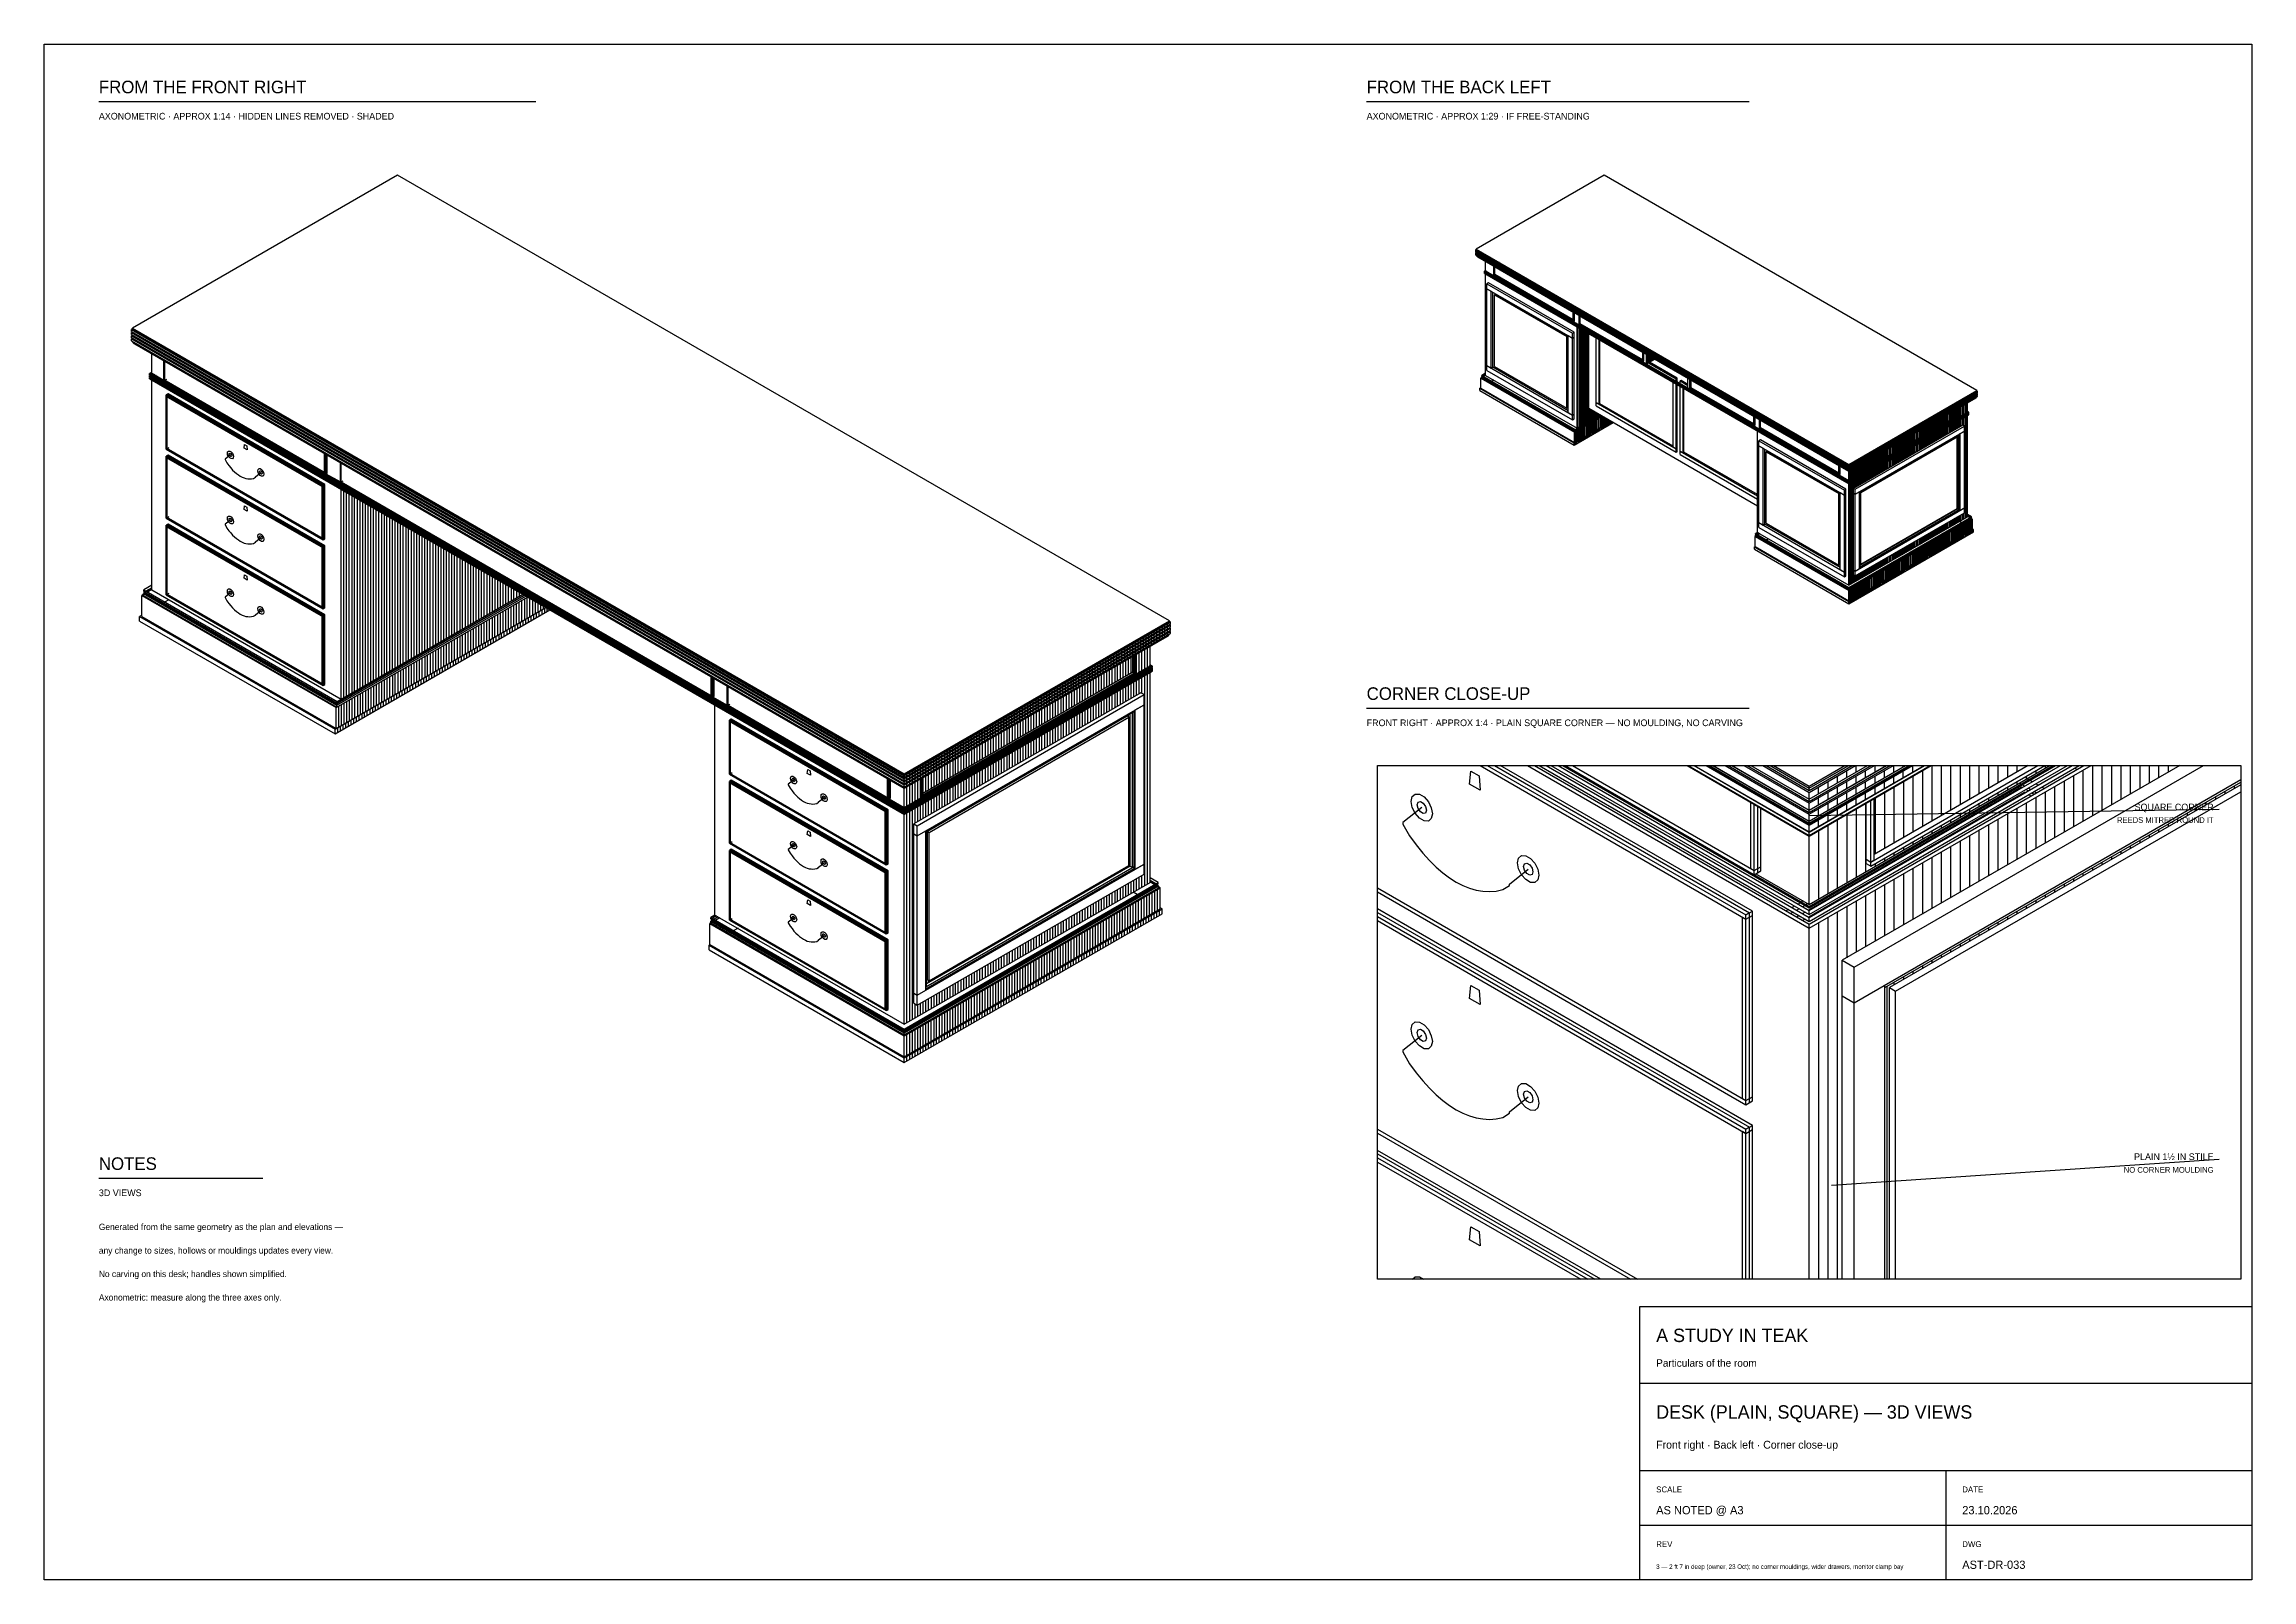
# Model space of a CAD drawing. Header units: inches. Extents: x 0.3 to 16.2, y 0.3 to 11.4.
import ezdxf
from ezdxf.enums import TextEntityAlignment as Align

# ---------------------------------------------------------------- set-up
doc = ezdxf.new("R2010")
doc.units = ezdxf.units.IN
doc.header["$LTSCALE"] = 0.009843
doc.header["$MEASUREMENT"] = 0
doc.layers.add('GEOMETRY', color=7, linetype='Continuous')
doc.layers.add('TEXT', color=7, linetype='Continuous')

msp = doc.modelspace()

# ---------------------------------------------------------------- texts
at = {"layer": 'TEXT'}
for s, height, p in [('FROM THE FRONT RIGHT', 0.09071, (0.709, 11.024)), ('FROM THE BACK LEFT', 0.09071, (9.843, 11.024)), ('AXONOMETRIC · APPROX 1:14 · HIDDEN LINES REMOVED · SHADED', 0.04819, (0.709, 10.835)), ('AXONOMETRIC · APPROX 1:29 · IF FREE-STANDING', 0.04819, (9.843, 10.835)), ('CORNER CLOSE-UP', 0.09071, (9.843, 6.654)), ('FRONT RIGHT · APPROX 1:4 · PLAIN SQUARE CORNER — NO MOULDING, NO CARVING', 0.04819, (9.843, 6.465)), ('NOTES', 0.0907, (0.709, 3.268)), ('3D VIEWS', 0.0482, (0.709, 3.079)), ('Generated from the same geometry as the plan and elevations —', 0.04535, (0.709, 2.835)), ('any change to sizes, hollows or mouldings updates every view.', 0.04535, (0.709, 2.665)), ('No carving on this desk; handles shown simplified.', 0.04535, (0.709, 2.496)), ('Axonometric: measure along the three axes only.', 0.04535, (0.709, 2.327)), ('A STUDY IN TEAK', 0.09638, (11.929, 2.028)), ('Particulars of the room', 0.05386, (11.929, 1.85)), ('DESK (PLAIN, SQUARE) — 3D VIEWS', 0.09638, (11.929, 1.476)), ('Front right · Back left · Corner close-up', 0.05669, (11.929, 1.26)), ('SCALE', 0.0425, (11.929, 0.945)), ('DATE', 0.0425, (14.134, 0.945)), ('AS NOTED @ A3', 0.05953, (11.929, 0.787)), ('23.10.2026', 0.0595, (14.134, 0.787)), ('REV', 0.0425, (11.929, 0.551)), ('DWG', 0.0425, (14.134, 0.551)), ('3 — 2 ft 7 in deep (owner, 23 Oct); no corner mouldings, wider drawers, monitor clamp bay', 0.0321, (11.929, 0.394)), ('AST-DR-033', 0.0595, (14.134, 0.394))]:
    msp.add_text(s, height=height, dxfattribs=at).set_placement(p)
for s, height, p in [('SQUARE CORNER', 0.04819, (15.945, 5.858)), ('REEDS MITRED ROUND IT', 0.0411, (15.945, 5.768)), ('PLAIN 1½ IN STILE', 0.04819, (15.945, 3.339)), ('NO CORNER MOULDING', 0.0411, (15.945, 3.248))]:
    msp.add_text(s, height=height, dxfattribs=at).set_placement(p, align=Align.RIGHT)

# ---------------------------------------------------------------- linework, layer by layer
at = {"layer": 'GEOMETRY'}
for p, q in [((0.709, 10.965), (3.858, 10.965)), ((9.843, 10.965), (12.598, 10.965)), ((2.861, 10.433), (0.952, 9.331)), ((8.422, 7.223), (2.861, 10.433)), ((11.555, 10.433), (10.633, 9.901)), ((14.239, 8.883), (11.555, 10.433)), ((10.633, 9.899), (10.63, 9.897)), ((10.63, 9.897), (13.318, 8.345)), ((10.63, 9.897), (13.318, 8.345)), ((10.63, 9.89), (10.63, 9.897)), ((10.63, 9.89), (13.318, 8.338)), ((10.633, 9.888), (10.63, 9.886)), ((10.63, 9.886), (13.318, 8.334)), ((10.63, 9.886), (13.318, 8.334)), ((10.63, 9.879), (10.63, 9.886)), ((10.63, 9.879), (13.318, 8.328)), ((10.633, 9.877), (10.63, 9.875)), ((10.63, 9.875), (13.318, 8.323)), ((10.63, 9.875), (13.318, 8.323)), ((10.63, 9.868), (10.63, 9.875)), ((10.63, 9.868), (13.318, 8.317)), ((10.633, 9.866), (10.63, 9.864)), ((10.63, 9.864), (13.318, 8.313)), ((10.63, 9.864), (13.318, 8.313)), ((10.63, 9.857), (10.63, 9.864)), ((10.633, 9.901), (13.318, 8.351)), ((10.633, 9.901), (13.318, 8.351)), ((10.633, 9.899), (10.633, 9.901)), ((10.633, 9.899), (13.318, 8.349)), ((10.633, 9.899), (13.318, 8.349)), ((10.633, 9.899), (10.633, 9.899)), ((10.633, 9.899), (13.318, 8.349)), ((10.633, 9.897), (10.633, 9.899)), ((10.633, 9.897), (13.318, 8.347)), ((10.633, 9.888), (13.318, 8.338)), ((10.633, 9.888), (13.318, 8.338)), ((10.633, 9.888), (13.318, 8.338)), ((10.633, 9.888), (10.633, 9.888)), ((10.633, 9.886), (10.633, 9.888)), ((10.633, 9.886), (13.318, 8.336)), ((10.633, 9.877), (13.318, 8.327)), ((10.633, 9.877), (13.318, 8.327)), ((10.633, 9.877), (13.318, 8.327)), ((10.633, 9.877), (10.633, 9.877)), ((10.633, 9.875), (10.633, 9.877)), ((10.633, 9.875), (13.318, 8.325)), ((10.633, 9.866), (10.633, 9.867)), ((10.633, 9.866), (13.318, 8.317)), ((10.633, 9.866), (13.318, 8.317)), ((10.633, 9.866), (13.318, 8.317)), ((10.633, 9.864), (10.633, 9.866)), ((10.633, 9.864), (13.318, 8.315)), ((10.639, 9.893), (10.637, 9.893)), ((10.639, 9.883), (10.637, 9.881)), ((10.639, 9.872), (10.637, 9.871)), ((10.641, 9.893), (10.639, 9.891)), ((10.641, 9.892), (10.639, 9.891)), ((10.641, 9.881), (10.639, 9.881)), ((10.641, 9.881), (10.639, 9.88)), ((10.641, 9.87), (10.639, 9.87)), ((10.641, 9.87), (10.639, 9.87)), ((10.641, 9.894), (10.641, 9.894)), ((10.643, 9.893), (10.643, 9.893)), ((10.643, 9.893), (10.643, 9.893)), ((10.648, 9.888), (10.647, 9.887)), ((10.648, 9.877), (10.647, 9.876)), ((10.648, 9.866), (10.647, 9.865)), ((10.65, 9.887), (10.648, 9.886)), ((10.65, 9.876), (10.648, 9.875)), ((10.65, 9.887), (10.649, 9.886)), ((10.65, 9.876), (10.649, 9.875)), ((10.65, 9.889), (10.65, 9.889)), ((10.652, 9.865), (10.65, 9.863)), ((10.652, 9.888), (10.652, 9.888)), ((10.652, 9.888), (10.652, 9.888)), ((10.658, 9.883), (10.656, 9.881)), ((10.658, 9.872), (10.656, 9.871)), ((10.66, 9.881), (10.658, 9.881)), ((10.66, 9.881), (10.658, 9.88)), ((10.661, 9.87), (10.659, 9.869)), ((10.66, 9.883), (10.66, 9.883)), ((10.661, 9.883), (10.661, 9.883)), ((10.662, 9.883), (10.661, 9.882)), ((10.667, 9.877), (10.666, 9.876)), ((10.668, 9.866), (10.667, 9.865)), ((10.669, 9.878), (10.669, 9.878)), ((10.67, 9.875), (10.669, 9.874)), ((10.672, 9.876), (10.672, 9.876)), ((10.678, 9.871), (10.676, 9.87)), ((10.679, 9.872), (10.679, 9.872)), ((10.689, 9.865), (10.687, 9.863)), ((10.691, 9.866), (10.691, 9.865)), ((10.63, 9.857), (13.318, 8.306)), ((10.633, 9.856), (13.318, 8.306)), ((10.633, 9.856), (10.633, 9.856)), ((10.636, 9.851), (10.636, 9.854)), ((10.636, 9.851), (13.318, 8.302)), ((10.639, 9.861), (10.637, 9.86)), ((10.642, 9.859), (10.641, 9.858)), ((10.642, 9.846), (10.642, 9.847)), ((10.642, 9.846), (13.318, 8.302)), ((10.649, 9.855), (10.648, 9.854)), ((10.659, 9.86), (10.657, 9.859)), ((10.661, 9.848), (10.659, 9.847)), ((10.67, 9.854), (10.669, 9.853)), ((10.672, 9.841), (11.841, 9.167)), ((10.673, 9.841), (10.672, 9.841)), ((10.672, 9.841), (11.841, 9.167)), ((10.672, 9.84), (10.672, 9.841)), ((10.68, 9.859), (10.678, 9.858)), ((10.682, 9.847), (10.68, 9.846)), ((10.686, 9.836), (11.843, 9.168)), ((10.686, 9.836), (11.843, 9.168)), ((10.686, 9.835), (10.686, 9.836)), ((10.686, 9.833), (10.686, 9.833)), ((10.691, 9.852), (10.69, 9.851)), ((10.694, 9.84), (10.692, 9.839)), ((10.7, 9.748), (10.692, 9.743)), ((10.692, 9.743), (13.318, 8.228)), ((10.692, 9.743), (13.318, 8.228)), ((10.692, 9.739), (10.692, 9.743)), ((10.692, 9.739), (13.318, 8.224)), ((10.694, 9.738), (10.692, 9.737)), ((10.692, 9.737), (13.318, 8.221)), ((10.692, 9.737), (13.318, 8.221)), ((10.692, 9.733), (10.692, 9.737)), ((10.692, 9.733), (13.318, 8.217)), ((10.694, 9.731), (10.692, 9.73)), ((10.692, 9.73), (13.318, 8.214)), ((10.692, 9.73), (13.318, 8.214)), ((10.692, 9.726), (10.692, 9.73)), ((10.692, 9.726), (13.318, 8.21)), ((10.7, 9.747), (10.697, 9.745)), ((10.697, 9.745), (13.318, 8.232)), ((10.697, 9.745), (13.318, 8.232)), ((10.697, 9.743), (10.697, 9.745)), ((10.697, 9.743), (13.318, 8.23)), ((10.697, 9.737), (13.318, 8.224)), ((10.697, 9.73), (13.318, 8.217)), ((10.7, 9.741), (10.698, 9.74)), ((10.7, 9.741), (10.698, 9.74)), ((10.7, 9.735), (10.698, 9.733)), ((10.7, 9.735), (10.698, 9.733)), ((10.7, 9.728), (10.698, 9.726)), ((10.701, 9.858), (10.699, 9.857)), ((10.702, 9.741), (10.699, 9.739)), ((10.702, 9.734), (10.699, 9.733)), ((10.7, 9.745), (10.7, 9.813)), ((10.7, 9.745), (11.86, 9.076)), ((10.704, 9.726), (10.7, 9.724)), ((10.7, 8.991), (10.7, 9.721)), ((10.703, 9.846), (10.702, 9.844)), ((10.704, 9.743), (10.702, 9.742)), ((10.704, 9.743), (10.702, 9.742)), ((10.703, 9.859), (10.703, 9.859)), ((10.705, 9.743), (10.703, 9.741)), ((10.706, 9.833), (10.704, 9.832)), ((10.706, 9.738), (10.704, 9.737)), ((10.706, 9.738), (10.704, 9.737)), ((10.706, 9.731), (10.704, 9.73)), ((10.707, 9.737), (10.705, 9.736)), ((10.709, 9.74), (10.707, 9.739)), ((10.709, 9.74), (10.707, 9.739)), ((10.709, 9.73), (10.707, 9.728)), ((10.711, 9.739), (10.709, 9.738)), ((10.712, 9.735), (10.71, 9.733)), ((10.713, 9.851), (10.711, 9.85)), ((10.715, 9.839), (10.713, 9.838)), ((10.715, 9.736), (10.713, 9.735)), ((10.715, 9.733), (10.713, 9.731)), ((10.715, 9.852), (10.715, 9.852)), ((10.718, 9.735), (10.716, 9.733)), ((10.724, 9.844), (10.723, 9.843)), ((10.726, 9.845), (10.726, 9.845)), ((10.739, 9.706), (10.736, 9.704)), ((10.744, 9.709), (10.742, 9.708)), ((10.75, 9.713), (10.748, 9.711)), ((10.752, 9.83), (10.752, 9.83)), ((10.752, 9.826), (10.752, 9.828)), ((10.752, 9.815), (10.752, 9.817)), ((10.752, 9.804), (10.752, 9.806)), ((10.754, 9.714), (10.752, 9.713)), ((10.757, 9.828), (10.757, 9.828)), ((10.757, 9.824), (10.757, 9.825)), ((10.757, 9.813), (10.757, 9.815)), ((10.757, 9.802), (10.757, 9.804)), ((10.759, 9.779), (11.335, 9.446)), ((10.759, 9.779), (10.763, 9.777)), ((10.759, 9.779), (10.763, 9.777)), ((10.759, 9.718), (10.759, 9.779)), ((10.759, 9.718), (11.335, 9.385)), ((10.759, 9.718), (11.335, 9.385)), ((10.759, 9.718), (10.763, 9.716)), ((10.759, 9.713), (10.759, 9.718)), ((10.759, 9.713), (11.335, 9.381)), ((10.76, 9.825), (10.76, 9.826)), ((10.76, 9.821), (10.76, 9.823)), ((10.76, 9.811), (10.76, 9.813)), ((10.76, 9.8), (10.76, 9.802)), ((10.76, 9.704), (10.762, 9.706)), ((10.76, 9.704), (10.762, 9.706)), ((10.765, 9.799), (10.763, 9.798)), ((10.763, 9.716), (10.763, 9.777)), ((10.763, 9.716), (10.767, 9.718)), ((10.763, 9.706), (10.765, 9.707)), ((10.763, 9.706), (10.765, 9.707)), ((10.767, 9.796), (10.769, 9.796)), ((10.767, 9.796), (10.769, 9.796)), ((10.767, 9.718), (10.767, 9.774)), ((11.332, 9.393), (10.767, 9.718)), ((10.771, 9.794), (10.773, 9.794)), ((10.774, 9.805), (10.772, 9.804)), ((10.777, 9.792), (10.775, 9.791)), ((10.778, 9.791), (10.776, 9.791)), ((10.777, 9.801), (10.778, 9.802)), ((10.777, 9.801), (10.778, 9.802)), ((10.78, 9.799), (10.782, 9.8)), ((10.783, 9.81), (10.781, 9.809)), ((10.783, 9.789), (10.781, 9.788)), ((10.783, 9.789), (10.781, 9.788)), ((10.784, 9.788), (10.782, 9.787)), ((10.785, 9.811), (10.785, 9.811)), ((10.786, 9.798), (10.785, 9.797)), ((10.786, 9.807), (10.788, 9.807)), ((10.786, 9.807), (10.788, 9.807)), ((10.787, 9.797), (10.786, 9.796)), ((10.789, 9.785), (10.787, 9.785)), ((10.789, 9.785), (10.787, 9.785)), ((10.79, 9.785), (10.788, 9.784)), ((10.79, 9.809), (10.79, 9.809)), ((10.79, 9.809), (10.79, 9.809)), ((10.79, 9.804), (10.791, 9.806)), ((10.792, 9.794), (10.791, 9.793)), ((10.792, 9.794), (10.791, 9.793)), ((10.793, 9.794), (10.792, 9.793)), ((10.793, 9.806), (10.793, 9.807)), ((10.794, 9.782), (10.793, 9.781)), ((10.796, 9.803), (10.794, 9.802)), ((10.797, 9.802), (10.795, 9.802)), ((10.798, 9.791), (10.796, 9.79)), ((10.798, 9.791), (10.796, 9.79)), ((10.797, 9.78), (10.796, 9.78)), ((10.798, 9.804), (10.797, 9.804)), ((10.799, 9.804), (10.798, 9.804)), ((10.799, 9.79), (10.798, 9.789)), ((10.802, 9.8), (10.8, 9.799)), ((10.802, 9.8), (10.8, 9.799)), ((10.803, 9.799), (10.801, 9.798)), ((10.804, 9.787), (10.802, 9.787)), ((10.803, 9.801), (10.803, 9.801)), ((10.803, 9.801), (10.803, 9.801)), ((10.804, 9.8), (10.804, 9.8)), ((10.807, 9.786), (10.805, 9.785)), ((10.807, 9.796), (10.806, 9.795)), ((10.807, 9.796), (10.806, 9.795)), ((10.809, 9.796), (10.807, 9.794)), ((10.809, 9.797), (10.809, 9.797)), ((10.809, 9.797), (10.809, 9.797)), ((10.81, 9.797), (10.81, 9.796)), ((10.813, 9.793), (10.811, 9.792)), ((10.815, 9.794), (10.815, 9.794)), ((10.816, 9.791), (10.815, 9.79)), ((10.818, 9.792), (10.818, 9.792)), ((10.833, 9.76), (10.831, 9.759)), ((10.842, 9.765), (10.841, 9.765)), ((10.843, 9.752), (10.844, 9.753)), ((10.843, 9.752), (10.844, 9.753)), ((10.852, 9.771), (10.85, 9.77)), ((10.852, 9.757), (10.854, 9.759)), ((10.852, 9.757), (10.854, 9.759)), ((10.853, 9.772), (10.853, 9.772)), ((10.861, 9.763), (10.863, 9.764)), ((10.861, 9.763), (10.863, 9.764)), ((10.865, 9.765), (10.865, 9.765)), ((10.865, 9.765), (10.865, 9.765)), ((10.873, 9.735), (10.875, 9.735)), ((10.873, 9.735), (10.875, 9.735)), ((10.873, 9.735), (10.875, 9.735)), ((10.879, 9.731), (10.881, 9.732)), ((10.883, 9.74), (10.884, 9.741)), ((10.883, 9.74), (10.884, 9.741)), ((10.883, 9.74), (10.884, 9.741)), ((10.885, 9.73), (10.884, 9.728)), ((10.889, 9.737), (10.89, 9.737)), ((10.89, 9.725), (10.891, 9.726)), ((10.89, 9.725), (10.891, 9.726)), ((10.892, 9.745), (10.894, 9.746)), ((10.892, 9.745), (10.894, 9.746)), ((10.892, 9.745), (10.894, 9.746)), ((10.895, 9.735), (10.893, 9.734)), ((10.896, 9.747), (10.896, 9.748)), ((10.896, 9.747), (10.896, 9.748)), ((10.896, 9.747), (10.896, 9.748)), ((10.898, 9.742), (10.9, 9.743)), ((10.899, 9.73), (10.901, 9.731)), ((10.899, 9.73), (10.901, 9.731)), ((10.902, 9.744), (10.902, 9.744)), ((10.904, 9.74), (10.903, 9.739)), ((10.906, 9.741), (10.906, 9.741)), ((10.909, 9.736), (10.91, 9.737)), ((10.909, 9.736), (10.91, 9.737)), ((10.912, 9.738), (10.912, 9.738)), ((10.912, 9.738), (10.912, 9.738)), ((10.722, 9.658), (10.71, 9.651)), ((10.71, 9.651), (11.326, 9.295)), ((10.71, 9.651), (11.326, 9.295)), ((10.71, 9.616), (10.71, 9.651)), ((10.71, 9.616), (11.326, 9.26)), ((10.71, 9.616), (10.741, 9.598)), ((10.71, 9.616), (10.741, 9.598)), ((10.71, 9.062), (10.71, 9.616)), ((11.338, 9.302), (10.722, 9.658)), ((10.741, 9.044), (10.741, 9.598)), ((10.748, 9.698), (10.75, 9.699)), ((10.748, 9.698), (10.75, 9.699)), ((10.752, 9.051), (10.752, 9.591)), ((10.754, 9.701), (10.756, 9.702)), ((10.754, 9.701), (10.756, 9.702)), ((10.769, 9.576), (10.763, 9.573)), ((10.763, 9.573), (11.285, 9.272)), ((10.763, 9.573), (11.285, 9.272)), ((10.763, 9.057), (10.763, 9.573)), ((11.291, 9.275), (10.769, 9.576)), ((10.779, 9.68), (10.781, 9.681)), ((10.779, 9.68), (10.781, 9.681)), ((10.779, 9.68), (10.781, 9.681)), ((10.785, 9.683), (10.787, 9.685)), ((10.785, 9.683), (10.787, 9.685)), ((10.785, 9.683), (10.787, 9.685)), ((10.785, 9.676), (10.787, 9.678)), ((10.792, 9.675), (10.789, 9.674)), ((10.791, 9.687), (10.793, 9.688)), ((10.791, 9.687), (10.793, 9.688)), ((10.791, 9.687), (10.793, 9.688)), ((10.791, 9.68), (10.793, 9.681)), ((10.794, 9.689), (10.796, 9.69)), ((10.794, 9.689), (10.796, 9.69)), ((10.794, 9.689), (10.796, 9.69)), ((10.798, 9.679), (10.795, 9.677)), ((10.795, 9.67), (10.798, 9.672)), ((10.795, 9.67), (10.798, 9.672)), ((10.796, 9.683), (10.799, 9.685)), ((10.8, 9.685), (10.802, 9.686)), ((10.803, 9.682), (10.801, 9.681)), ((10.801, 9.674), (10.803, 9.675)), ((10.801, 9.674), (10.803, 9.675)), ((10.806, 9.683), (10.804, 9.683)), ((10.807, 9.677), (10.809, 9.679)), ((10.807, 9.677), (10.809, 9.679)), ((10.81, 9.679), (10.812, 9.68)), ((10.81, 9.679), (10.812, 9.68)), ((11.242, 9.413), (11.244, 9.414)), ((11.246, 9.413), (11.244, 9.411)), ((11.248, 9.416), (11.25, 9.417)), ((11.252, 9.416), (11.25, 9.415)), ((11.252, 9.406), (11.255, 9.408)), ((11.252, 9.406), (11.255, 9.408)), ((11.254, 9.419), (11.256, 9.42)), ((11.258, 9.419), (11.256, 9.418)), ((11.257, 9.421), (11.259, 9.422)), ((11.258, 9.41), (11.261, 9.411)), ((11.258, 9.41), (11.261, 9.411)), ((11.258, 9.403), (11.261, 9.404)), ((11.258, 9.403), (11.261, 9.404)), ((11.258, 9.403), (11.261, 9.404)), ((11.261, 9.421), (11.259, 9.42)), ((11.264, 9.413), (11.267, 9.415)), ((11.264, 9.413), (11.267, 9.415)), ((11.264, 9.406), (11.267, 9.408)), ((11.264, 9.406), (11.267, 9.408)), ((11.264, 9.406), (11.267, 9.408)), ((11.268, 9.415), (11.27, 9.416)), ((11.268, 9.415), (11.27, 9.416)), ((11.27, 9.41), (11.272, 9.411)), ((11.27, 9.41), (11.272, 9.411)), ((11.27, 9.41), (11.272, 9.411)), ((11.274, 9.412), (11.275, 9.413)), ((11.274, 9.412), (11.275, 9.413)), ((11.274, 9.412), (11.275, 9.413)), ((11.289, 9.385), (11.291, 9.387)), ((11.295, 9.389), (11.297, 9.39)), ((11.301, 9.392), (11.303, 9.393)), ((11.304, 9.394), (11.306, 9.395)), ((11.332, 9.448), (11.335, 9.446)), ((11.332, 9.448), (11.335, 9.446)), ((11.332, 9.387), (11.332, 9.448)), ((11.332, 9.387), (11.335, 9.385)), ((11.335, 9.385), (11.335, 9.446)), ((11.335, 9.385), (11.34, 9.388)), ((11.335, 9.385), (11.34, 9.388)), ((11.335, 9.385), (11.34, 9.388)), ((11.335, 9.381), (11.335, 9.385)), ((11.337, 9.467), (11.338, 9.468)), ((11.341, 9.467), (11.339, 9.466)), ((11.34, 9.388), (11.34, 9.443)), ((11.34, 9.383), (11.34, 9.388)), ((11.346, 9.472), (11.348, 9.474)), ((11.347, 9.461), (11.349, 9.462)), ((11.347, 9.461), (11.349, 9.462)), ((11.35, 9.472), (11.348, 9.471)), ((11.353, 9.457), (11.355, 9.459)), ((11.353, 9.457), (11.355, 9.459)), ((11.353, 9.457), (11.355, 9.459)), ((11.356, 9.478), (11.357, 9.479)), ((11.357, 9.467), (11.358, 9.467)), ((11.357, 9.467), (11.358, 9.467)), ((11.359, 9.478), (11.358, 9.477)), ((11.359, 9.48), (11.359, 9.48)), ((11.361, 9.479), (11.361, 9.479)), ((11.362, 9.463), (11.364, 9.464)), ((11.362, 9.463), (11.364, 9.464)), ((11.362, 9.463), (11.364, 9.464)), ((11.366, 9.472), (11.368, 9.473)), ((11.366, 9.472), (11.368, 9.473)), ((11.369, 9.474), (11.369, 9.474)), ((11.369, 9.474), (11.369, 9.474)), ((11.372, 9.469), (11.374, 9.469)), ((11.372, 9.469), (11.374, 9.469)), ((11.372, 9.469), (11.374, 9.469)), ((11.373, 9.424), (11.836, 9.157)), ((11.373, 9.424), (11.376, 9.422)), ((11.373, 9.424), (11.376, 9.422)), ((11.373, 9.363), (11.373, 9.424)), ((11.375, 9.47), (11.375, 9.47)), ((11.375, 9.47), (11.375, 9.47)), ((11.375, 9.47), (11.375, 9.47)), ((11.376, 9.361), (11.376, 9.422)), ((11.381, 9.364), (11.381, 9.42)), ((11.383, 9.44), (11.385, 9.441)), ((11.393, 9.445), (11.394, 9.446)), ((11.402, 9.451), (11.404, 9.452)), ((11.406, 9.453), (11.406, 9.453)), ((11.418, 9.422), (11.417, 9.421)), ((11.426, 9.417), (11.424, 9.417)), ((11.428, 9.427), (11.426, 9.426)), ((11.428, 9.416), (11.426, 9.415)), ((11.431, 9.415), (11.43, 9.413)), ((11.435, 9.423), (11.433, 9.422)), ((11.437, 9.433), (11.435, 9.432)), ((11.437, 9.422), (11.436, 9.42)), ((11.439, 9.434), (11.439, 9.434)), ((11.441, 9.42), (11.439, 9.419)), ((11.444, 9.428), (11.443, 9.428)), ((11.447, 9.427), (11.445, 9.426)), ((11.446, 9.43), (11.446, 9.43)), ((11.45, 9.425), (11.448, 9.424)), ((11.449, 9.428), (11.449, 9.428)), ((11.452, 9.426), (11.452, 9.426)), ((11.456, 9.4), (11.454, 9.399)), ((11.454, 9.399), (11.456, 9.4)), ((11.454, 9.399), (11.456, 9.4)), ((11.465, 9.406), (11.463, 9.405)), ((11.463, 9.405), (11.465, 9.406)), ((11.463, 9.405), (11.465, 9.406)), ((11.86, 9.177), (11.465, 9.406)), ((11.472, 9.401), (11.472, 9.402)), ((11.473, 9.41), (11.474, 9.411)), ((11.473, 9.41), (11.474, 9.411)), ((11.476, 9.412), (11.476, 9.412)), ((11.476, 9.412), (11.476, 9.412)), ((11.481, 9.409), (11.481, 9.409)), ((11.481, 9.406), (11.481, 9.407)), ((11.481, 9.396), (11.481, 9.396)), ((11.491, 9.404), (11.491, 9.404)), ((11.491, 9.4), (11.491, 9.402)), ((11.491, 9.391), (11.491, 9.391)), ((11.5, 9.398), (11.5, 9.399)), ((11.5, 9.394), (11.5, 9.396)), ((11.5, 9.385), (11.5, 9.386)), ((11.509, 9.393), (11.509, 9.393)), ((11.509, 9.389), (11.509, 9.391)), ((11.519, 9.388), (11.519, 9.388)), ((11.519, 9.384), (11.519, 9.386)), ((0.952, 9.326), (0.945, 9.322)), ((0.945, 9.322), (6.512, 6.108)), ((0.945, 9.322), (6.512, 6.108)), ((0.945, 9.308), (0.945, 9.322)), ((0.945, 9.308), (6.512, 6.094)), ((0.952, 9.304), (0.945, 9.3)), ((0.945, 9.3), (6.512, 6.085)), ((0.945, 9.3), (6.512, 6.085)), ((0.945, 9.286), (0.945, 9.3)), ((0.945, 9.286), (6.512, 6.072)), ((0.952, 9.281), (0.945, 9.277)), ((0.945, 9.277), (6.512, 6.063)), ((0.945, 9.277), (6.512, 6.063)), ((0.945, 9.263), (0.945, 9.277)), ((0.945, 9.263), (6.512, 6.049)), ((0.952, 9.259), (0.945, 9.255)), ((0.945, 9.255), (6.512, 6.041)), ((0.945, 9.255), (6.512, 6.041)), ((0.945, 9.241), (0.945, 9.255)), ((0.945, 9.241), (6.512, 6.026)), ((0.952, 9.331), (6.512, 6.121)), ((0.952, 9.331), (6.512, 6.121)), ((0.952, 9.326), (0.952, 9.331)), ((0.952, 9.327), (0.952, 9.326)), ((0.952, 9.326), (6.512, 6.117)), ((0.952, 9.326), (6.512, 6.116)), ((0.952, 9.326), (6.512, 6.116)), ((0.952, 9.322), (0.952, 9.326)), ((0.952, 9.322), (6.512, 6.112)), ((0.952, 9.304), (6.512, 6.094)), ((0.952, 9.304), (6.512, 6.094)), ((0.952, 9.304), (6.512, 6.094)), ((0.952, 9.304), (0.952, 9.304)), ((0.952, 9.3), (0.952, 9.304)), ((0.952, 9.3), (6.512, 6.089)), ((0.952, 9.281), (0.952, 9.282)), ((0.952, 9.281), (6.512, 6.071)), ((0.952, 9.281), (6.512, 6.071)), ((0.952, 9.281), (6.512, 6.071)), ((0.952, 9.277), (0.952, 9.281)), ((0.952, 9.277), (6.512, 6.067)), ((0.952, 9.259), (6.512, 6.049)), ((0.952, 9.259), (6.512, 6.049)), ((0.952, 9.259), (6.512, 6.049)), ((0.952, 9.259), (0.952, 9.259)), ((0.952, 9.255), (0.952, 9.259)), ((0.952, 9.255), (6.512, 6.044)), ((0.952, 9.237), (6.512, 6.026)), ((0.952, 9.237), (0.952, 9.237)), ((0.957, 9.227), (0.957, 9.233)), ((0.957, 9.227), (6.512, 6.019)), ((0.964, 9.315), (0.961, 9.313)), ((0.964, 9.293), (0.961, 9.291)), ((0.964, 9.27), (0.961, 9.269)), ((0.964, 9.248), (0.961, 9.246)), ((0.968, 9.313), (0.964, 9.311)), ((0.968, 9.313), (0.964, 9.311)), ((0.968, 9.291), (0.964, 9.289)), ((0.968, 9.291), (0.964, 9.289)), ((0.968, 9.268), (0.964, 9.266)), ((0.968, 9.268), (0.964, 9.266)), ((0.97, 9.244), (0.967, 9.242)), ((0.968, 9.318), (0.968, 9.317)), ((0.971, 9.315), (0.971, 9.315)), ((0.972, 9.315), (0.971, 9.315)), ((0.983, 9.304), (0.98, 9.302)), ((0.983, 9.281), (0.98, 9.28)), ((0.983, 9.259), (0.98, 9.257)), ((0.985, 9.236), (0.981, 9.234)), ((0.987, 9.302), (0.983, 9.3)), ((0.987, 9.28), (0.983, 9.278)), ((0.987, 9.302), (0.984, 9.3)), ((0.987, 9.279), (0.984, 9.277)), ((0.99, 9.256), (0.986, 9.254)), ((0.987, 9.306), (0.987, 9.306)), ((0.991, 9.304), (0.991, 9.304)), ((0.991, 9.304), (0.991, 9.304)), ((1.003, 9.293), (1, 9.291)), ((1.003, 9.27), (1, 9.269)), ((1.004, 9.247), (1.001, 9.245)), ((1.007, 9.291), (1.003, 9.289)), ((1.007, 9.291), (1.003, 9.289)), ((1.009, 9.267), (1.006, 9.265)), ((1.007, 9.295), (1.007, 9.295)), ((1.01, 9.293), (1.01, 9.293)), ((1.011, 9.293), (1.01, 9.293)), ((1.022, 9.281), (1.019, 9.28)), ((1.024, 9.258), (1.02, 9.256)), ((1.029, 9.278), (1.025, 9.276)), ((1.029, 9.233), (1.025, 9.231)), ((1.026, 9.284), (1.026, 9.284)), ((1.033, 9.28), (1.032, 9.28)), ((1.043, 9.269), (1.04, 9.267)), ((1.048, 9.244), (1.045, 9.242)), ((1.047, 9.272), (1.047, 9.272)), ((1.068, 9.256), (1.064, 9.254)), ((1.072, 9.23), (1.069, 9.228)), ((1.072, 9.257), (1.071, 9.257)), ((1.092, 9.241), (1.089, 9.239)), ((1.096, 9.244), (1.096, 9.243)), ((1.116, 9.227), (1.113, 9.225)), ((1.12, 9.23), (1.12, 9.23)), ((11.285, 9.272), (11.291, 9.275)), ((11.285, 9.272), (11.291, 9.275)), ((11.285, 8.756), (11.285, 9.272)), ((11.291, 8.759), (11.291, 9.275)), ((11.295, 9.278), (11.326, 9.26)), ((11.295, 9.278), (11.326, 9.26)), ((11.295, 8.724), (11.295, 9.278)), ((11.324, 9.368), (11.322, 9.366)), ((11.326, 9.295), (11.338, 9.302)), ((11.326, 9.295), (11.338, 9.302)), ((11.326, 9.26), (11.326, 9.295)), ((11.326, 9.26), (11.338, 9.267)), ((11.326, 9.26), (11.338, 9.267)), ((11.326, 9.26), (11.338, 9.267)), ((11.326, 8.706), (11.326, 9.26)), ((11.33, 9.371), (11.328, 9.37)), ((11.332, 9.363), (11.33, 9.362)), ((11.334, 9.362), (11.332, 9.361)), ((11.336, 9.374), (11.333, 9.373)), ((11.335, 9.381), (11.34, 9.383)), ((11.338, 9.367), (11.335, 9.365)), ((11.337, 9.36), (11.335, 9.359)), ((11.339, 9.376), (11.337, 9.375)), ((11.34, 9.365), (11.338, 9.364)), ((11.338, 9.267), (11.338, 9.302)), ((11.338, 8.713), (11.338, 9.267)), ((11.344, 9.37), (11.341, 9.369)), ((11.343, 9.364), (11.341, 9.362)), ((11.346, 9.369), (11.344, 9.367)), ((11.346, 9.372), (11.345, 9.371)), ((11.349, 9.367), (11.346, 9.366)), ((11.349, 9.37), (11.347, 9.369)), ((11.352, 9.369), (11.35, 9.368)), ((11.359, 9.344), (11.362, 9.346)), ((11.359, 9.344), (11.362, 9.346)), ((11.359, 8.611), (11.359, 9.341)), ((11.365, 9.348), (11.368, 9.349)), ((11.365, 9.348), (11.368, 9.349)), ((11.368, 9.346), (11.368, 9.35)), ((11.368, 9.339), (11.368, 9.342)), ((11.368, 8.617), (11.368, 9.335)), ((11.371, 9.352), (11.374, 9.353)), ((11.371, 9.352), (11.374, 9.353)), ((11.373, 9.363), (11.836, 9.096)), ((11.373, 9.363), (11.836, 9.096)), ((11.373, 9.363), (11.376, 9.361)), ((11.373, 9.359), (11.373, 9.363)), ((11.373, 9.359), (11.836, 9.092)), ((11.375, 9.354), (11.376, 9.354)), ((11.375, 9.354), (11.376, 9.354)), ((11.376, 9.361), (11.381, 9.364)), ((11.378, 9.352), (11.378, 9.354)), ((11.378, 9.348), (11.378, 9.35)), ((11.378, 9.341), (11.378, 9.344)), ((11.378, 9.334), (11.378, 9.337)), ((11.378, 8.622), (11.378, 9.33)), ((11.833, 9.103), (11.381, 9.364)), ((11.387, 9.346), (11.387, 9.348)), ((11.387, 9.342), (11.387, 9.345)), ((11.387, 9.335), (11.387, 9.338)), ((11.387, 9.329), (11.387, 9.331)), ((11.387, 8.628), (11.387, 9.324)), ((11.396, 9.341), (11.396, 9.343)), ((11.396, 9.337), (11.396, 9.339)), ((11.396, 9.33), (11.396, 9.333)), ((11.396, 9.323), (11.396, 9.326)), ((11.396, 8.633), (11.396, 9.319)), ((11.406, 9.335), (11.406, 9.337)), ((11.406, 9.331), (11.406, 9.334)), ((11.406, 9.325), (11.406, 9.327)), ((11.406, 9.318), (11.406, 9.32)), ((11.406, 8.638), (11.406, 9.314)), ((11.415, 9.33), (11.415, 9.332)), ((11.415, 9.326), (11.415, 9.329)), ((11.415, 9.319), (11.415, 9.322)), ((11.415, 9.312), (11.415, 9.315)), ((11.415, 8.644), (11.415, 9.308)), ((11.425, 9.325), (11.425, 9.327)), ((11.425, 9.32), (11.425, 9.323)), ((11.425, 9.314), (11.425, 9.317)), ((11.425, 9.307), (11.425, 9.31)), ((11.425, 8.649), (11.425, 9.303)), ((11.434, 9.319), (11.434, 9.321)), ((11.434, 9.315), (11.434, 9.318)), ((11.434, 9.308), (11.434, 9.311)), ((11.434, 9.302), (11.434, 9.304)), ((11.434, 8.655), (11.434, 9.298)), ((11.443, 9.314), (11.443, 9.316)), ((11.443, 9.31), (11.443, 9.313)), ((11.443, 9.303), (11.443, 9.306)), ((11.443, 9.296), (11.443, 9.299)), ((11.443, 8.66), (11.443, 9.292)), ((11.444, 9.314), (11.444, 9.316)), ((11.444, 9.309), (11.444, 9.312)), ((11.444, 9.303), (11.444, 9.306)), ((11.444, 9.296), (11.444, 9.299)), ((11.444, 8.755), (11.444, 9.292)), ((11.496, 9.283), (11.496, 9.285)), ((11.496, 9.279), (11.496, 9.282)), ((11.496, 9.272), (11.496, 9.275)), ((11.496, 9.265), (11.496, 9.268)), ((11.496, 8.796), (11.496, 9.261)), ((11.509, 9.38), (11.509, 9.38)), ((11.518, 9.26), (11.518, 9.263)), ((11.518, 9.253), (11.518, 9.256)), ((11.518, 8.784), (11.518, 9.249)), ((11.519, 9.374), (11.519, 9.375)), ((11.524, 9.257), (11.524, 9.259)), ((11.524, 9.25), (11.524, 9.253)), ((11.524, 8.788), (11.524, 9.246)), ((11.528, 9.382), (11.528, 9.382)), ((11.528, 9.378), (11.528, 9.38)), ((11.528, 9.369), (11.528, 9.369)), ((11.537, 9.377), (11.537, 9.377)), ((11.537, 9.373), (11.537, 9.375)), ((11.537, 9.363), (11.537, 9.364)), ((11.547, 9.371), (11.547, 9.372)), ((11.547, 9.367), (11.547, 9.369)), ((11.547, 9.358), (11.547, 9.359)), ((11.556, 9.366), (11.556, 9.366)), ((11.556, 9.362), (11.556, 9.364)), ((11.556, 9.353), (11.556, 9.353)), ((11.565, 9.361), (11.565, 9.361)), ((11.565, 9.357), (11.565, 9.359)), ((11.565, 9.347), (11.565, 9.348)), ((11.575, 9.355), (11.575, 9.355)), ((11.575, 9.351), (11.575, 9.353)), ((11.575, 9.342), (11.575, 9.342)), ((11.584, 9.35), (11.584, 9.35)), ((11.584, 9.346), (11.584, 9.348)), ((11.584, 9.336), (11.584, 9.337)), ((11.594, 9.344), (11.594, 9.344)), ((11.594, 9.341), (11.594, 9.342)), ((11.594, 9.331), (11.594, 9.331)), ((11.603, 9.339), (11.603, 9.339)), ((11.603, 9.335), (11.603, 9.337)), ((11.603, 9.326), (11.603, 9.326)), ((11.613, 9.333), (11.613, 9.333)), ((11.613, 9.33), (11.613, 9.331)), ((11.613, 9.32), (11.613, 9.32)), ((11.622, 9.328), (11.622, 9.328)), ((11.622, 9.324), (11.622, 9.326)), ((11.622, 9.315), (11.622, 9.315)), ((11.631, 9.322), (11.631, 9.323)), ((11.631, 9.319), (11.631, 9.32)), ((11.631, 9.309), (11.631, 9.31)), ((11.641, 9.317), (11.641, 9.317)), ((11.641, 9.313), (11.641, 9.315)), ((11.641, 9.304), (11.641, 9.304)), ((11.65, 9.312), (11.65, 9.312)), ((11.65, 9.308), (11.65, 9.31)), ((11.65, 9.298), (11.65, 9.299)), ((11.659, 9.306), (11.659, 9.306)), ((11.659, 9.302), (11.659, 9.304)), ((11.659, 9.293), (11.659, 9.293)), ((11.669, 9.301), (11.669, 9.301)), ((11.669, 9.297), (11.669, 9.299)), ((11.669, 9.287), (11.669, 9.288)), ((11.678, 9.296), (11.678, 9.296)), ((11.678, 9.292), (11.678, 9.293)), ((11.678, 9.282), (11.678, 9.283)), ((11.688, 9.29), (11.688, 9.29)), ((11.688, 9.286), (11.688, 9.288)), ((11.688, 9.277), (11.688, 9.277)), ((11.697, 9.285), (11.697, 9.285)), ((11.697, 9.281), (11.697, 9.283)), ((11.697, 9.271), (11.697, 9.272)), ((11.706, 9.279), (11.706, 9.28)), ((11.706, 9.275), (11.706, 9.277)), ((11.706, 9.266), (11.706, 9.266)), ((11.716, 9.274), (11.716, 9.274)), ((11.716, 9.27), (11.716, 9.272)), ((11.716, 9.26), (11.716, 9.261)), ((11.725, 9.269), (11.725, 9.269)), ((11.725, 9.265), (11.725, 9.267)), ((11.725, 9.255), (11.725, 9.256)), ((11.735, 9.263), (11.735, 9.263)), ((11.735, 9.259), (11.735, 9.261)), ((11.735, 9.25), (11.735, 9.25)), ((11.744, 9.257), (11.744, 9.258)), ((11.744, 9.254), (11.744, 9.256)), ((11.744, 9.244), (11.744, 9.244)), ((11.754, 9.252), (11.754, 9.252)), ((11.754, 9.248), (11.754, 9.25)), ((11.754, 9.239), (11.754, 9.239)), ((11.763, 9.247), (11.763, 9.247)), ((11.763, 9.243), (11.763, 9.244)), ((11.763, 9.233), (11.763, 9.234)), ((11.772, 9.241), (11.772, 9.241)), ((11.772, 9.237), (11.772, 9.239)), ((11.772, 9.228), (11.772, 9.228)), ((11.781, 9.236), (11.781, 9.236)), ((11.781, 9.232), (11.781, 9.234)), ((11.791, 9.23), (11.791, 9.231)), ((11.791, 9.226), (11.791, 9.228)), ((0.969, 9.218), (0.969, 9.22)), ((0.969, 9.218), (6.512, 6.018)), ((1.009, 9.222), (1.006, 9.22)), ((1.033, 9.207), (6.512, 6.043)), ((1.033, 9.207), (6.512, 6.043)), ((1.033, 9.207), (1.033, 9.207)), ((1.033, 9.204), (1.033, 9.207)), ((1.053, 9.219), (1.05, 9.217)), ((1.062, 9.196), (6.512, 6.049)), ((1.062, 9.196), (6.512, 6.049)), ((1.062, 9.196), (1.062, 9.196)), ((1.062, 9.19), (1.062, 9.191)), ((1.078, 9.205), (1.074, 9.203)), ((1.091, 9.007), (1.091, 9.148)), ((1.097, 9.216), (1.093, 9.214)), ((1.102, 9.191), (1.098, 9.189)), ((1.121, 9.202), (1.118, 9.2)), ((1.141, 9.213), (1.137, 9.211)), ((1.144, 9.215), (1.144, 9.215)), ((1.178, 8.962), (1.178, 9.1)), ((1.185, 8.957), (1.185, 9.095)), ((1.185, 8.966), (1.185, 9.094)), ((1.198, 9.184), (1.198, 9.185)), ((1.198, 9.176), (1.198, 9.18)), ((1.198, 9.154), (1.198, 9.157)), ((1.198, 9.131), (1.198, 9.135)), ((1.208, 9.179), (1.208, 9.179)), ((1.208, 9.17), (1.208, 9.174)), ((1.208, 9.148), (1.208, 9.152)), ((1.208, 9.126), (1.208, 9.13)), ((1.215, 9.174), (1.215, 9.175)), ((1.215, 9.166), (1.215, 9.17)), ((1.215, 9.144), (1.215, 9.148)), ((1.215, 9.121), (1.215, 9.125)), ((1.224, 9.12), (1.22, 9.119)), ((1.23, 9.113), (1.233, 9.115)), ((1.23, 9.113), (1.233, 9.115)), ((1.237, 9.109), (1.241, 9.111)), ((1.243, 9.131), (1.239, 9.13)), ((1.249, 9.106), (1.246, 9.104)), ((1.252, 9.104), (1.248, 9.102)), ((1.249, 9.124), (1.253, 9.126)), ((1.249, 9.124), (1.253, 9.126)), ((1.257, 9.12), (1.26, 9.122)), ((1.261, 9.099), (1.258, 9.097)), ((1.261, 9.099), (1.258, 9.097)), ((1.263, 9.143), (1.259, 9.141)), ((1.264, 9.097), (1.26, 9.095)), ((1.269, 9.117), (1.265, 9.115)), ((1.267, 9.145), (1.266, 9.145)), ((1.271, 9.115), (1.268, 9.113)), ((1.269, 9.135), (1.272, 9.137)), ((1.269, 9.135), (1.272, 9.137)), ((1.273, 9.092), (1.27, 9.09)), ((1.273, 9.092), (1.27, 9.09)), ((1.276, 9.09), (1.272, 9.088)), ((1.276, 9.139), (1.276, 9.139)), ((1.276, 9.139), (1.276, 9.139)), ((1.276, 9.131), (1.28, 9.133)), ((1.281, 9.11), (1.277, 9.108)), ((1.281, 9.11), (1.277, 9.108)), ((1.283, 9.109), (1.28, 9.107)), ((1.285, 9.085), (1.282, 9.083)), ((1.283, 9.135), (1.283, 9.135)), ((1.288, 9.128), (1.285, 9.126)), ((1.291, 9.127), (1.287, 9.125)), ((1.292, 9.081), (1.288, 9.079)), ((1.293, 9.103), (1.289, 9.101)), ((1.293, 9.103), (1.289, 9.101)), ((1.292, 9.13), (1.292, 9.13)), ((1.295, 9.102), (1.292, 9.1)), ((1.294, 9.129), (1.294, 9.129)), ((1.3, 9.121), (1.297, 9.119)), ((1.3, 9.121), (1.297, 9.119)), ((1.303, 9.12), (1.299, 9.118)), ((1.305, 9.096), (1.302, 9.094)), ((1.304, 9.123), (1.304, 9.123)), ((1.304, 9.123), (1.304, 9.123)), ((1.307, 9.122), (1.306, 9.122)), ((1.311, 9.092), (1.308, 9.09)), ((1.312, 9.114), (1.309, 9.112)), ((1.312, 9.114), (1.309, 9.112)), ((1.315, 9.113), (1.311, 9.111)), ((1.316, 9.117), (1.316, 9.116)), ((1.316, 9.117), (1.316, 9.116)), ((1.319, 9.115), (1.319, 9.115)), ((1.324, 9.107), (1.321, 9.105)), ((1.331, 9.104), (1.327, 9.102)), ((1.328, 9.109), (1.328, 9.109)), ((1.335, 9.106), (1.334, 9.106)), ((11.781, 9.222), (11.781, 9.223)), ((11.791, 9.217), (11.791, 9.218)), ((11.8, 9.225), (11.8, 9.225)), ((11.8, 9.221), (11.8, 9.223)), ((11.8, 9.211), (11.8, 9.212)), ((11.81, 9.22), (11.81, 9.22)), ((11.81, 9.216), (11.81, 9.218)), ((11.81, 9.206), (11.81, 9.207)), ((11.819, 9.214), (11.819, 9.214)), ((11.819, 9.21), (11.819, 9.212)), ((11.819, 9.201), (11.819, 9.201)), ((11.828, 9.209), (11.828, 9.209)), ((11.828, 9.205), (11.828, 9.207)), ((11.828, 9.195), (11.828, 9.196)), ((11.833, 9.159), (11.836, 9.157)), ((11.833, 9.159), (11.836, 9.157)), ((11.833, 9.098), (11.833, 9.159)), ((11.833, 9.098), (11.836, 9.096)), ((11.836, 9.096), (11.836, 9.157)), ((11.836, 9.096), (11.841, 9.098)), ((11.836, 9.096), (11.841, 9.098)), ((11.836, 9.096), (11.841, 9.098)), ((11.836, 9.092), (11.836, 9.096)), ((11.836, 9.092), (11.841, 9.094)), ((11.838, 9.203), (11.838, 9.204)), ((11.838, 9.199), (11.838, 9.201)), ((11.838, 9.19), (11.838, 9.191)), ((11.84, 9.166), (11.841, 9.167)), ((11.84, 9.166), (11.841, 9.167)), ((11.841, 9.098), (11.841, 9.154)), ((11.841, 9.094), (11.841, 9.098)), ((11.844, 9.163), (11.846, 9.164)), ((11.846, 9.162), (11.846, 9.164)), ((11.846, 9.164), (11.846, 9.164)), ((11.846, 9.164), (11.846, 9.164)), ((11.847, 9.198), (11.847, 9.198)), ((11.847, 9.194), (11.847, 9.196)), ((11.847, 9.185), (11.847, 9.185)), ((11.849, 9.171), (11.851, 9.172)), ((11.849, 9.171), (11.851, 9.172)), ((11.849, 9.16), (11.851, 9.161)), ((11.853, 9.162), (11.853, 9.162)), ((11.853, 9.158), (11.853, 9.16)), ((11.854, 9.169), (11.856, 9.169)), ((11.854, 9.169), (11.856, 9.169)), ((11.854, 9.169), (11.856, 9.169)), ((11.854, 9.157), (11.856, 9.159)), ((11.857, 9.193), (11.857, 9.193)), ((11.857, 9.189), (11.857, 9.191)), ((11.857, 9.179), (11.857, 9.18)), ((11.859, 9.177), (11.86, 9.178)), ((11.859, 9.177), (11.86, 9.178)), ((11.859, 9.166), (11.86, 9.167)), ((11.859, 9.166), (11.86, 9.167)), ((11.859, 9.166), (11.86, 9.167)), ((11.86, 9.154), (11.86, 9.156)), ((11.86, 9.076), (11.86, 9.143)), ((11.86, 9.076), (11.919, 9.109)), ((11.863, 9.174), (11.865, 9.175)), ((11.863, 9.174), (11.865, 9.175)), ((11.863, 9.174), (11.865, 9.175)), ((11.863, 9.163), (11.865, 9.164)), ((11.863, 9.163), (11.865, 9.164)), ((11.863, 9.163), (11.865, 9.164)), ((11.866, 9.187), (11.866, 9.187)), ((11.866, 9.183), (11.866, 9.185)), ((11.868, 9.182), (11.87, 9.183)), ((11.868, 9.182), (11.87, 9.183)), ((11.868, 9.171), (11.87, 9.172)), ((11.868, 9.171), (11.87, 9.172)), ((11.868, 9.171), (11.87, 9.172)), ((11.868, 9.16), (11.868, 9.162)), ((11.868, 9.149), (11.868, 9.151)), ((11.868, 9.08), (11.868, 9.139)), ((11.871, 9.184), (11.872, 9.184)), ((11.871, 9.184), (11.872, 9.184)), ((11.873, 9.179), (11.874, 9.18)), ((11.873, 9.179), (11.874, 9.18)), ((11.873, 9.179), (11.874, 9.18)), ((11.873, 9.169), (11.874, 9.169)), ((11.873, 9.169), (11.874, 9.169)), ((11.873, 9.169), (11.874, 9.169)), ((11.874, 9.083), (12.074, 8.968)), ((11.874, 9.083), (12.074, 8.968)), ((11.876, 9.181), (11.876, 9.181)), ((11.876, 9.181), (11.876, 9.181)), ((11.876, 9.181), (11.876, 9.181)), ((11.877, 9.177), (11.879, 9.178)), ((11.877, 9.177), (11.879, 9.178)), ((11.877, 9.177), (11.879, 9.178)), ((11.877, 9.17), (11.877, 9.171)), ((11.877, 9.166), (11.877, 9.168)), ((11.877, 9.155), (11.877, 9.157)), ((11.877, 9.144), (11.877, 9.146)), ((11.877, 9.085), (11.877, 9.133)), ((12.08, 8.972), (11.88, 9.087)), ((11.881, 9.179), (11.881, 9.179)), ((11.881, 9.179), (11.881, 9.179)), ((11.881, 9.179), (11.881, 9.179)), ((11.882, 9.174), (11.884, 9.175)), ((11.882, 9.174), (11.884, 9.175)), ((11.882, 9.174), (11.884, 9.175)), ((11.885, 9.176), (11.885, 9.176)), ((11.885, 9.176), (11.885, 9.176)), ((11.885, 9.176), (11.885, 9.176)), ((11.885, 9.172), (11.885, 9.174)), ((11.885, 9.161), (11.885, 9.163)), ((11.885, 9.15), (11.885, 9.152)), ((11.885, 9.139), (11.885, 9.141)), ((11.885, 9.09), (11.885, 9.129)), ((11.894, 9.171), (11.894, 9.171)), ((11.894, 9.167), (11.894, 9.169)), ((11.894, 9.156), (11.894, 9.158)), ((11.894, 9.146), (11.894, 9.147)), ((11.894, 9.135), (11.894, 9.137)), ((11.894, 9.095), (11.894, 9.124)), ((11.902, 9.166), (11.902, 9.167)), ((11.902, 9.162), (11.902, 9.164)), ((11.902, 9.152), (11.902, 9.154)), ((11.902, 9.141), (11.902, 9.143)), ((11.902, 9.13), (11.902, 9.131)), ((11.902, 9.1), (11.902, 9.119)), ((11.911, 9.161), (11.911, 9.161)), ((11.911, 9.157), (11.911, 9.159)), ((11.911, 9.146), (11.911, 9.148)), ((11.911, 9.136), (11.911, 9.138)), ((11.911, 9.125), (11.911, 9.127)), ((11.911, 9.105), (11.911, 9.114)), ((11.919, 9.157), (11.919, 9.157)), ((11.919, 9.153), (11.919, 9.154)), ((11.919, 9.142), (11.919, 9.144)), ((11.919, 9.131), (11.919, 9.133)), ((11.919, 9.12), (11.919, 9.122)), ((11.928, 9.152), (11.928, 9.152)), ((11.928, 9.148), (11.928, 9.15)), ((11.928, 9.137), (11.928, 9.139)), ((11.928, 9.126), (11.928, 9.128)), ((11.928, 9.115), (11.928, 9.117)), ((11.928, 9.115), (11.93, 9.116)), ((11.936, 9.147), (11.936, 9.147)), ((11.936, 9.143), (11.936, 9.145)), ((11.936, 9.132), (11.936, 9.134)), ((11.936, 9.121), (11.936, 9.123)), ((11.937, 9.12), (11.939, 9.121)), ((11.944, 9.142), (11.944, 9.142)), ((11.944, 9.138), (11.944, 9.14)), ((11.944, 9.127), (11.944, 9.129)), ((1.091, 9.015), (1.074, 9.005)), ((1.074, 9.005), (6.512, 5.865)), ((1.074, 9.005), (6.512, 5.865)), ((1.074, 8.996), (1.074, 9.005)), ((1.074, 8.996), (6.512, 5.856)), ((1.079, 8.993), (1.074, 8.991)), ((1.074, 8.991), (6.512, 5.851)), ((1.074, 8.991), (6.512, 5.851)), ((1.074, 8.982), (1.074, 8.991)), ((1.074, 8.982), (6.512, 5.842)), ((1.079, 8.979), (1.074, 8.976)), ((1.074, 8.976), (6.512, 5.837)), ((1.074, 8.976), (6.512, 5.837)), ((1.074, 8.968), (1.074, 8.976)), ((1.074, 8.968), (6.512, 5.828)), ((1.091, 9.011), (1.084, 9.007)), ((1.084, 9.007), (6.512, 5.873)), ((1.084, 9.007), (6.512, 5.873)), ((1.084, 9.005), (1.084, 9.007)), ((1.084, 9.005), (6.512, 5.87)), ((1.084, 8.991), (6.512, 5.856)), ((1.084, 8.976), (6.512, 5.842)), ((1.091, 9), (1.086, 8.998)), ((1.091, 9), (1.086, 8.998)), ((1.091, 8.986), (1.086, 8.983)), ((1.091, 8.986), (1.086, 8.983)), ((1.091, 8.972), (1.086, 8.969)), ((1.093, 8.999), (1.089, 8.996)), ((1.093, 8.985), (1.089, 8.982)), ((1.091, 9.007), (1.178, 8.957)), ((1.097, 8.969), (1.091, 8.965)), ((1.091, 7.446), (1.091, 8.958)), ((1.097, 9.004), (1.093, 9.002)), ((1.097, 9.004), (1.093, 9.002)), ((1.1, 9.002), (1.096, 9)), ((1.103, 8.993), (1.098, 8.991)), ((1.103, 8.993), (1.098, 8.991)), ((1.103, 8.979), (1.098, 8.976)), ((1.106, 8.992), (1.101, 8.989)), ((1.109, 8.976), (1.104, 8.973)), ((1.109, 8.997), (1.106, 8.995)), ((1.109, 8.997), (1.106, 8.995)), ((1.112, 8.995), (1.108, 8.993)), ((1.115, 8.986), (1.111, 8.983)), ((1.121, 8.983), (1.117, 8.98)), ((1.121, 8.99), (1.118, 8.988)), ((1.128, 8.986), (1.124, 8.984)), ((1.17, 8.926), (1.165, 8.924)), ((1.178, 8.962), (2.342, 8.29)), ((1.178, 8.962), (2.342, 8.29)), ((1.178, 8.962), (1.185, 8.957)), ((1.178, 8.953), (1.178, 8.962)), ((1.178, 8.953), (2.342, 8.281)), ((1.182, 8.933), (1.178, 8.931)), ((1.185, 8.957), (1.198, 8.965)), ((1.185, 8.957), (2.342, 8.29)), ((1.194, 8.941), (1.19, 8.938)), ((1.19, 8.91), (1.194, 8.913)), ((1.19, 8.91), (1.194, 8.913)), ((1.202, 8.917), (1.207, 8.92)), ((1.202, 8.917), (1.207, 8.92)), ((1.214, 8.924), (1.219, 8.926)), ((1.214, 8.924), (1.219, 8.926)), ((1.365, 9.039), (1.361, 9.037)), ((1.384, 9.05), (1.381, 9.048)), ((1.386, 9.023), (1.389, 9.025)), ((1.386, 9.023), (1.389, 9.025)), ((1.404, 9.061), (1.4, 9.059)), ((1.405, 9.034), (1.409, 9.036)), ((1.405, 9.034), (1.409, 9.036)), ((1.407, 9.064), (1.407, 9.063)), ((1.425, 9.045), (1.428, 9.047)), ((1.425, 9.045), (1.428, 9.047)), ((1.432, 9.05), (1.432, 9.05)), ((1.432, 9.05), (1.432, 9.05)), ((1.449, 8.986), (1.452, 8.988)), ((1.449, 8.986), (1.452, 8.988)), ((1.449, 8.986), (1.452, 8.988)), ((1.461, 8.979), (1.465, 8.981)), ((1.469, 8.998), (1.472, 9)), ((1.469, 8.998), (1.472, 9)), ((1.469, 8.998), (1.472, 9)), ((1.474, 8.976), (1.471, 8.974)), ((1.481, 8.991), (1.484, 8.993)), ((1.483, 8.967), (1.487, 8.969)), ((1.483, 8.967), (1.487, 8.969)), ((1.488, 9.009), (1.491, 9.011)), ((1.488, 9.009), (1.491, 9.011)), ((1.488, 9.009), (1.491, 9.011)), ((1.494, 8.987), (1.491, 8.985)), ((1.495, 9.013), (1.495, 9.013)), ((1.495, 9.013), (1.495, 9.013)), ((1.495, 9.013), (1.495, 9.013)), ((1.5, 9.002), (1.504, 9.004)), ((1.503, 8.978), (1.506, 8.98)), ((1.503, 8.978), (1.506, 8.98)), ((1.507, 9.006), (1.507, 9.006)), ((1.513, 8.998), (1.51, 8.996)), ((1.517, 9), (1.517, 9)), ((1.522, 8.989), (1.526, 8.991)), ((1.522, 8.989), (1.526, 8.991)), ((1.529, 8.993), (1.53, 8.993)), ((1.529, 8.993), (1.53, 8.993)), ((10.671, 8.976), (10.665, 8.972)), ((10.665, 8.972), (11.341, 8.582)), ((10.665, 8.972), (11.341, 8.582)), ((10.665, 8.899), (10.665, 8.972)), ((10.678, 8.983), (10.671, 8.979)), ((10.671, 8.979), (11.344, 8.591)), ((10.671, 8.979), (11.344, 8.591)), ((10.671, 8.972), (10.671, 8.979)), ((10.671, 8.972), (11.344, 8.584)), ((10.7, 9.007), (10.672, 8.991)), ((10.672, 8.991), (11.345, 8.603)), ((10.672, 8.991), (11.345, 8.603)), ((10.672, 8.986), (10.672, 8.991)), ((10.672, 8.986), (11.345, 8.598)), ((10.678, 8.98), (10.674, 8.978)), ((10.678, 8.979), (10.678, 8.982)), ((10.678, 8.979), (11.348, 8.593)), ((10.7, 8.999), (10.68, 8.987)), ((10.7, 8.996), (10.682, 8.985)), ((10.7, 8.993), (10.685, 8.984)), ((10.7, 8.991), (11.359, 8.611)), ((10.71, 9.062), (11.326, 8.706)), ((10.71, 9.062), (11.326, 8.706)), ((10.71, 9.062), (10.741, 9.044)), ((10.71, 9.027), (10.71, 9.062)), ((10.71, 9.027), (11.326, 8.671)), ((10.728, 8.939), (10.725, 8.938)), ((10.737, 8.945), (10.734, 8.943)), ((10.741, 9.044), (10.752, 9.051)), ((10.759, 8.957), (10.745, 8.949)), ((11.295, 8.737), (10.752, 9.051)), ((10.763, 9.057), (11.285, 8.756)), ((12.052, 8.951), (12.052, 8.954)), ((12.052, 8.944), (12.052, 8.947)), ((12.052, 8.476), (12.052, 8.941)), ((12.074, 8.968), (12.08, 8.972)), ((12.074, 8.968), (12.08, 8.972)), ((12.074, 8.95), (12.074, 8.968)), ((12.074, 8.946), (12.074, 8.948)), ((12.074, 8.939), (12.074, 8.942)), ((12.074, 8.932), (12.074, 8.935)), ((12.074, 8.463), (12.074, 8.928)), ((12.076, 8.945), (12.078, 8.946)), ((12.076, 8.945), (12.078, 8.946)), ((12.076, 8.945), (12.078, 8.946)), ((12.079, 8.947), (12.08, 8.947)), ((12.079, 8.947), (12.08, 8.947)), ((12.079, 8.947), (12.08, 8.947)), ((12.08, 8.947), (12.08, 8.972)), ((12.08, 8.946), (12.08, 8.947)), ((12.08, 8.943), (12.08, 8.945)), ((12.08, 8.935), (12.08, 8.938)), ((12.08, 8.929), (12.08, 8.931)), ((12.08, 8.467), (12.08, 8.925)), ((12.108, 8.955), (12.102, 8.952)), ((12.102, 8.952), (12.158, 8.919)), ((12.102, 8.952), (12.158, 8.919)), ((12.102, 8.933), (12.102, 8.952)), ((12.102, 8.93), (12.102, 8.932)), ((12.102, 8.923), (12.102, 8.926)), ((12.102, 8.916), (12.102, 8.919)), ((12.102, 8.447), (12.102, 8.912)), ((12.158, 8.926), (12.108, 8.955)), ((12.123, 8.911), (12.123, 8.913)), ((12.129, 8.907), (12.129, 8.91)), ((12.14, 8.994), (12.138, 8.993)), ((12.145, 8.992), (12.144, 8.991)), ((12.144, 8.991), (13.318, 8.314)), ((12.144, 8.991), (13.318, 8.314)), ((12.144, 8.99), (12.144, 8.991)), ((12.149, 9), (12.148, 8.999)), ((12.151, 8.99), (13.318, 8.317)), ((12.151, 8.99), (13.318, 8.317)), ((12.151, 8.99), (12.151, 8.99)), ((12.151, 8.987), (12.151, 8.988)), ((12.154, 8.997), (12.152, 8.996)), ((12.159, 9.005), (12.157, 9.004)), ((12.159, 8.994), (12.157, 8.993)), ((12.158, 8.903), (12.158, 8.971)), ((12.163, 9.002), (12.162, 9.002)), ((12.163, 8.992), (12.162, 8.991)), ((12.168, 9.011), (12.167, 9.009)), ((12.168, 9), (12.167, 8.999)), ((12.17, 9.012), (12.17, 9.011)), ((12.173, 9.008), (12.171, 9.007)), ((12.173, 8.997), (12.171, 8.996)), ((12.172, 8.963), (12.636, 8.695)), ((12.172, 8.963), (12.176, 8.961)), ((12.172, 8.963), (12.176, 8.961)), ((12.172, 8.902), (12.172, 8.963)), ((12.175, 9.009), (12.175, 9.009)), ((12.178, 9.005), (12.176, 9.004)), ((12.176, 8.9), (12.176, 8.961)), ((12.18, 9.006), (12.18, 9.006)), ((12.182, 9.002), (12.181, 9.002)), ((12.181, 8.902), (12.181, 8.958)), ((12.184, 9.004), (12.184, 9.004)), ((12.243, 8.969), (12.243, 8.97)), ((12.243, 8.965), (12.243, 8.967)), ((12.243, 8.955), (12.243, 8.957)), ((12.765, 8.655), (12.243, 8.956)), ((1.208, 8.858), (1.194, 8.851)), ((1.194, 8.851), (2.324, 8.198)), ((1.194, 8.851), (2.324, 8.198)), ((1.194, 8.842), (1.194, 8.851)), ((1.194, 8.842), (2.324, 8.19)), ((1.194, 8.842), (1.202, 8.838)), ((1.194, 8.842), (1.202, 8.838)), ((1.194, 8.469), (1.194, 8.842)), ((1.208, 8.858), (1.202, 8.855)), ((1.202, 8.855), (2.332, 8.202)), ((1.202, 8.855), (2.332, 8.202)), ((1.202, 8.465), (1.202, 8.838)), ((1.202, 8.473), (1.202, 8.838)), ((2.338, 8.206), (1.208, 8.858)), ((2.338, 8.206), (1.208, 8.858)), ((1.253, 8.873), (1.258, 8.876)), ((1.253, 8.873), (1.258, 8.876)), ((1.253, 8.873), (1.258, 8.876)), ((1.265, 8.88), (1.27, 8.883)), ((1.265, 8.88), (1.27, 8.883)), ((1.265, 8.88), (1.27, 8.883)), ((1.265, 8.866), (1.27, 8.869)), ((1.28, 8.863), (1.275, 8.861)), ((1.277, 8.887), (1.282, 8.89)), ((1.277, 8.887), (1.282, 8.89)), ((1.277, 8.887), (1.282, 8.89)), ((1.277, 8.873), (1.282, 8.876)), ((1.292, 8.87), (1.287, 8.867)), ((1.287, 8.854), (1.292, 8.856)), ((1.287, 8.854), (1.292, 8.856)), ((1.289, 8.88), (1.294, 8.883)), ((1.304, 8.877), (1.299, 8.874)), ((1.299, 8.861), (1.304, 8.863)), ((1.299, 8.861), (1.304, 8.863)), ((1.311, 8.867), (1.316, 8.87)), ((1.311, 8.867), (1.316, 8.87)), ((10.665, 8.903), (10.658, 8.899)), ((10.658, 8.899), (11.338, 8.507)), ((10.658, 8.899), (11.338, 8.507)), ((10.658, 8.883), (10.658, 8.899)), ((10.658, 8.883), (11.338, 8.49)), ((10.665, 8.899), (11.341, 8.509)), ((11.285, 8.756), (11.291, 8.759)), ((11.444, 8.755), (12.659, 8.053)), ((11.453, 8.665), (11.453, 8.75)), ((11.496, 8.796), (12.074, 8.463)), ((11.496, 8.796), (12.074, 8.463)), ((11.496, 8.796), (11.518, 8.784)), ((11.496, 8.772), (11.496, 8.796)), ((11.496, 8.772), (12.074, 8.439)), ((11.518, 8.784), (11.524, 8.788)), ((12.052, 8.482), (11.524, 8.788)), ((12.123, 8.904), (12.123, 8.906)), ((12.123, 8.435), (12.123, 8.9)), ((12.129, 8.9), (12.129, 8.903)), ((12.129, 8.438), (12.129, 8.896)), ((12.158, 8.903), (13.318, 8.234)), ((12.172, 8.902), (12.636, 8.634)), ((12.172, 8.902), (12.636, 8.634)), ((12.172, 8.902), (12.176, 8.9)), ((12.172, 8.898), (12.172, 8.902)), ((12.172, 8.898), (12.636, 8.63)), ((12.176, 8.9), (12.181, 8.902)), ((12.632, 8.642), (12.181, 8.902)), ((13.318, 8.351), (14.239, 8.883)), ((13.318, 8.351), (14.239, 8.883)), ((13.318, 8.349), (14.239, 8.881)), ((13.318, 8.349), (14.24, 8.881)), ((13.318, 8.349), (14.24, 8.881)), ((13.318, 8.347), (14.24, 8.879)), ((13.318, 8.345), (14.243, 8.879)), ((13.318, 8.345), (14.243, 8.879)), ((13.318, 8.338), (14.243, 8.872)), ((13.318, 8.338), (14.24, 8.87)), ((13.318, 8.338), (14.24, 8.87)), ((13.318, 8.338), (14.24, 8.87)), ((13.318, 8.336), (14.24, 8.869)), ((13.318, 8.334), (14.243, 8.869)), ((13.318, 8.334), (14.243, 8.869)), ((13.318, 8.328), (14.243, 8.862)), ((13.318, 8.327), (14.24, 8.859)), ((13.318, 8.327), (14.24, 8.859)), ((13.318, 8.327), (14.24, 8.859)), ((13.318, 8.325), (14.24, 8.857)), ((13.318, 8.323), (14.243, 8.857)), ((13.318, 8.323), (14.243, 8.857)), ((13.318, 8.317), (14.243, 8.851)), ((13.318, 8.317), (14.24, 8.849)), ((13.318, 8.317), (14.24, 8.849)), ((13.318, 8.317), (14.24, 8.849)), ((13.318, 8.315), (14.24, 8.847)), ((13.318, 8.313), (14.243, 8.847)), ((13.318, 8.313), (14.243, 8.847)), ((13.318, 8.306), (14.243, 8.84)), ((13.318, 8.306), (14.24, 8.838)), ((13.318, 8.302), (14.237, 8.833)), ((13.318, 8.302), (14.231, 8.829)), ((13.318, 8.314), (14.2, 8.824)), ((13.318, 8.314), (14.2, 8.824)), ((13.318, 8.317), (14.187, 8.818)), ((13.318, 8.317), (14.187, 8.818)), ((13.379, 8.337), (14.12, 8.765)), ((14.019, 8.743), (14.019, 8.75)), ((14.028, 8.748), (14.028, 8.755)), ((14.035, 8.763), (14.035, 8.763)), ((14.037, 8.762), (14.038, 8.761)), ((14.037, 8.754), (14.037, 8.761)), ((14.037, 8.743), (14.037, 8.75)), ((14.038, 8.765), (14.039, 8.765)), ((14.038, 8.765), (14.039, 8.765)), ((14.038, 8.765), (14.039, 8.765)), ((14.038, 8.765), (14.039, 8.765)), ((14.04, 8.764), (14.042, 8.763)), ((14.04, 8.764), (14.042, 8.763)), ((14.04, 8.764), (14.042, 8.763)), ((14.04, 8.764), (14.042, 8.763)), ((14.041, 8.767), (14.041, 8.767)), ((14.045, 8.765), (14.043, 8.766)), ((14.045, 8.769), (14.045, 8.769)), ((14.048, 8.767), (14.046, 8.768)), ((14.046, 8.759), (14.046, 8.766)), ((14.046, 8.757), (14.048, 8.756)), ((14.046, 8.748), (14.046, 8.755)), ((14.05, 8.759), (14.051, 8.758)), ((14.05, 8.759), (14.051, 8.758)), ((14.05, 8.759), (14.051, 8.758)), ((14.05, 8.759), (14.051, 8.758)), ((14.054, 8.759), (14.052, 8.76)), ((14.055, 8.775), (14.055, 8.775)), ((14.056, 8.765), (14.056, 8.771)), ((14.058, 8.761), (14.056, 8.763)), ((14.056, 8.754), (14.056, 8.761)), ((14.056, 8.751), (14.057, 8.75)), ((14.056, 8.743), (14.056, 8.75)), ((14.058, 8.773), (14.057, 8.774)), ((14.058, 8.776), (14.058, 8.776)), ((14.061, 8.774), (14.059, 8.775)), ((14.059, 8.753), (14.061, 8.752)), ((14.059, 8.753), (14.061, 8.752)), ((14.059, 8.753), (14.061, 8.752)), ((14.059, 8.753), (14.061, 8.752)), ((14.063, 8.779), (14.062, 8.779)), ((14.063, 8.754), (14.062, 8.755)), ((14.064, 8.78), (14.063, 8.78)), ((14.064, 8.78), (14.063, 8.78)), ((14.066, 8.777), (14.064, 8.778)), ((14.067, 8.778), (14.065, 8.779)), ((14.067, 8.778), (14.065, 8.779)), ((14.065, 8.77), (14.065, 8.777)), ((14.065, 8.759), (14.065, 8.766)), ((14.067, 8.756), (14.065, 8.757)), ((14.065, 8.748), (14.065, 8.755)), ((14.068, 8.767), (14.066, 8.768)), ((14.069, 8.783), (14.068, 8.783)), ((14.07, 8.783), (14.069, 8.783)), ((14.07, 8.783), (14.069, 8.783)), ((14.07, 8.769), (14.069, 8.77)), ((14.072, 8.781), (14.07, 8.781)), ((14.073, 8.781), (14.071, 8.782)), ((14.073, 8.781), (14.071, 8.782)), ((14.074, 8.786), (14.074, 8.786)), ((14.075, 8.772), (14.074, 8.773)), ((14.076, 8.787), (14.075, 8.787)), ((14.075, 8.775), (14.075, 8.782)), ((14.076, 8.772), (14.075, 8.773)), ((14.076, 8.772), (14.075, 8.773)), ((14.075, 8.765), (14.075, 8.771)), ((14.075, 8.754), (14.075, 8.76)), ((14.075, 8.743), (14.075, 8.75)), ((14.078, 8.784), (14.076, 8.785)), ((14.077, 8.762), (14.076, 8.763)), ((14.077, 8.788), (14.077, 8.787)), ((14.077, 8.788), (14.077, 8.787)), ((14.079, 8.785), (14.077, 8.785)), ((14.08, 8.763), (14.078, 8.765)), ((14.079, 8.787), (14.081, 8.785)), ((14.079, 8.787), (14.081, 8.785)), ((14.081, 8.775), (14.08, 8.776)), ((14.081, 8.79), (14.081, 8.79)), ((14.081, 8.79), (14.081, 8.79)), ((14.082, 8.776), (14.081, 8.777)), ((14.082, 8.776), (14.081, 8.777)), ((14.083, 8.789), (14.084, 8.788)), ((14.083, 8.789), (14.084, 8.788)), ((14.085, 8.766), (14.083, 8.767)), ((14.084, 8.781), (14.084, 8.787)), ((14.084, 8.77), (14.084, 8.777)), ((14.086, 8.767), (14.084, 8.768)), ((14.086, 8.767), (14.084, 8.768)), ((14.084, 8.759), (14.084, 8.766)), ((14.084, 8.748), (14.084, 8.755)), ((14.087, 8.778), (14.085, 8.78)), ((14.088, 8.779), (14.087, 8.78)), ((14.088, 8.781), (14.09, 8.78)), ((14.088, 8.781), (14.09, 8.78)), ((14.091, 8.77), (14.089, 8.77)), ((14.092, 8.77), (14.09, 8.771)), ((14.092, 8.77), (14.09, 8.771)), ((14.092, 8.783), (14.094, 8.782)), ((14.092, 8.783), (14.094, 8.782)), ((14.093, 8.786), (14.093, 8.793)), ((14.093, 8.775), (14.093, 8.782)), ((14.093, 8.765), (14.093, 8.771)), ((14.093, 8.754), (14.093, 8.76)), ((14.096, 8.773), (14.095, 8.774)), ((14.098, 8.774), (14.096, 8.775)), ((14.097, 8.696), (14.097, 8.752)), ((14.098, 8.776), (14.1, 8.775)), ((14.098, 8.776), (14.1, 8.775)), ((14.101, 8.778), (14.103, 8.777)), ((14.101, 8.778), (14.103, 8.777)), ((14.103, 8.792), (14.103, 8.798)), ((14.103, 8.781), (14.103, 8.787)), ((14.103, 8.77), (14.103, 8.777)), ((14.103, 8.759), (14.103, 8.766)), ((14.107, 8.702), (14.107, 8.757)), ((14.112, 8.797), (14.112, 8.804)), ((14.112, 8.786), (14.112, 8.793)), ((14.112, 8.775), (14.112, 8.782)), ((14.112, 8.764), (14.112, 8.771)), ((14.112, 8.705), (14.112, 8.761)), ((14.117, 8.763), (14.12, 8.765)), ((14.117, 8.763), (14.12, 8.765)), ((14.117, 8.702), (14.117, 8.763)), ((14.12, 8.813), (14.12, 8.813)), ((14.12, 8.809), (14.12, 8.811)), ((14.12, 8.798), (14.12, 8.8)), ((14.12, 8.787), (14.12, 8.789)), ((14.12, 8.704), (14.12, 8.765)), ((14.121, 8.802), (14.121, 8.809)), ((14.121, 8.791), (14.121, 8.798)), ((14.121, 8.781), (14.121, 8.787)), ((14.121, 8.77), (14.121, 8.776)), ((14.124, 8.815), (14.124, 8.815)), ((14.124, 8.815), (14.124, 8.815)), ((14.124, 8.811), (14.124, 8.813)), ((14.124, 8.811), (14.124, 8.813)), ((14.124, 8.8), (14.124, 8.802)), ((14.124, 8.8), (14.124, 8.802)), ((14.124, 8.789), (14.124, 8.791)), ((14.124, 8.789), (14.124, 8.791)), ((14.125, 8.7), (14.125, 8.768)), ((14.127, 8.817), (14.127, 8.817)), ((14.127, 8.813), (14.127, 8.814)), ((14.127, 8.802), (14.127, 8.804)), ((14.127, 8.791), (14.127, 8.793)), ((14.131, 8.819), (14.131, 8.819)), ((14.131, 8.815), (14.131, 8.817)), ((14.131, 8.808), (14.131, 8.815)), ((14.131, 8.804), (14.131, 8.806)), ((14.131, 8.797), (14.131, 8.804)), ((14.131, 8.793), (14.131, 8.794)), ((14.131, 8.786), (14.131, 8.793)), ((14.131, 8.775), (14.131, 8.782)), ((14.135, 8.706), (14.135, 8.773)), ((14.14, 8.813), (14.14, 8.82)), ((14.14, 8.802), (14.14, 8.809)), ((14.14, 8.791), (14.14, 8.798)), ((14.14, 8.781), (14.14, 8.787)), ((14.144, 8.711), (14.144, 8.779)), ((14.146, 8.828), (14.146, 8.828)), ((14.15, 8.826), (14.148, 8.827)), ((14.149, 8.819), (14.149, 8.825)), ((14.149, 8.807), (14.149, 8.815)), ((14.149, 8.797), (14.149, 8.804)), ((14.149, 8.786), (14.149, 8.793)), ((14.154, 8.717), (14.154, 8.784)), ((14.158, 8.834), (14.158, 8.835)), ((14.159, 8.82), (14.158, 8.821)), ((14.159, 8.824), (14.159, 8.831)), ((14.159, 8.813), (14.159, 8.82)), ((14.159, 8.802), (14.159, 8.809)), ((14.159, 8.791), (14.159, 8.798)), ((14.162, 8.832), (14.16, 8.833)), ((14.163, 8.722), (14.163, 8.79)), ((14.169, 8.815), (14.167, 8.816)), ((14.168, 8.829), (14.168, 8.836)), ((14.168, 8.819), (14.168, 8.825)), ((14.168, 8.807), (14.168, 8.815)), ((14.168, 8.797), (14.168, 8.804)), ((14.17, 8.841), (14.17, 8.841)), ((14.171, 8.827), (14.17, 8.828)), ((14.174, 8.839), (14.172, 8.84)), ((14.172, 8.727), (14.172, 8.795)), ((14.178, 8.835), (14.178, 8.841)), ((14.178, 8.824), (14.178, 8.831)), ((14.178, 8.813), (14.178, 8.82)), ((14.178, 8.802), (14.178, 8.809)), ((14.181, 8.822), (14.179, 8.822)), ((14.183, 8.834), (14.181, 8.835)), ((14.182, 8.848), (14.182, 8.848)), ((14.185, 8.846), (14.183, 8.847)), ((14.187, 8.84), (14.187, 8.847)), ((14.187, 8.829), (14.187, 8.836)), ((14.187, 8.819), (14.187, 8.825)), ((14.187, 8.818), (14.187, 8.818)), ((14.187, 8.815), (14.187, 8.816)), ((14.187, 8.807), (14.187, 8.814)), ((14.192, 8.828), (14.191, 8.829)), ((14.194, 8.855), (14.193, 8.855)), ((14.194, 8.841), (14.193, 8.842)), ((14.197, 8.853), (14.195, 8.854)), ((14.196, 8.846), (14.196, 8.852)), ((14.196, 8.835), (14.196, 8.841)), ((14.196, 8.824), (14.196, 8.831)), ((14.196, 8.813), (14.196, 8.82)), ((14.201, 8.859), (14.2, 8.859)), ((14.2, 8.824), (14.2, 8.824)), ((14.2, 8.822), (14.2, 8.824)), ((14.204, 8.857), (14.202, 8.858)), ((14.204, 8.835), (14.202, 8.836)), ((14.204, 8.861), (14.204, 8.861)), ((14.206, 8.847), (14.205, 8.848)), ((14.207, 8.859), (14.206, 8.859)), ((14.206, 8.851), (14.206, 8.858)), ((14.206, 8.84), (14.206, 8.847)), ((14.206, 8.829), (14.206, 8.836)), ((14.206, 8.819), (14.206, 8.825)), ((14.211, 8.865), (14.211, 8.865)), ((14.211, 8.865), (14.211, 8.865)), ((14.213, 8.852), (14.212, 8.852)), ((14.213, 8.83), (14.212, 8.831)), ((14.213, 8.866), (14.213, 8.866)), ((14.215, 8.863), (14.213, 8.864)), ((14.215, 8.863), (14.213, 8.864)), ((14.216, 8.842), (14.214, 8.843)), ((14.217, 8.864), (14.215, 8.865)), ((14.215, 8.856), (14.215, 8.863)), ((14.217, 8.853), (14.215, 8.854)), ((14.215, 8.845), (14.215, 8.852)), ((14.215, 8.835), (14.215, 8.841)), ((14.215, 8.824), (14.215, 8.831)), ((14.221, 8.87), (14.22, 8.87)), ((14.22, 8.87), (14.22, 8.87)), ((14.223, 8.846), (14.221, 8.847)), ((14.222, 8.872), (14.222, 8.872)), ((14.224, 8.869), (14.222, 8.869)), ((14.224, 8.869), (14.222, 8.869)), ((14.224, 8.857), (14.222, 8.859)), ((14.224, 8.857), (14.222, 8.859)), ((14.226, 8.87), (14.224, 8.87)), ((14.224, 8.862), (14.224, 8.869)), ((14.226, 8.859), (14.224, 8.859)), ((14.224, 8.851), (14.224, 8.857)), ((14.226, 8.848), (14.224, 8.849)), ((14.224, 8.84), (14.224, 8.847)), ((14.225, 8.837), (14.224, 8.837)), ((14.224, 8.829), (14.224, 8.836)), ((14.23, 8.876), (14.23, 8.876)), ((14.23, 8.876), (14.23, 8.876)), ((14.232, 8.841), (14.231, 8.842)), ((14.231, 8.829), (14.231, 8.83)), ((14.232, 8.877), (14.232, 8.877)), ((14.233, 8.874), (14.232, 8.875)), ((14.233, 8.874), (14.232, 8.875)), ((14.233, 8.863), (14.232, 8.864)), ((14.233, 8.863), (14.232, 8.864)), ((14.233, 8.852), (14.232, 8.853)), ((14.233, 8.852), (14.232, 8.853)), ((14.233, 8.867), (14.233, 8.874)), ((14.233, 8.856), (14.233, 8.863)), ((14.233, 8.845), (14.233, 8.852)), ((14.233, 8.835), (14.233, 8.841)), ((14.235, 8.875), (14.234, 8.876)), ((14.235, 8.864), (14.234, 8.865)), ((14.235, 8.853), (14.234, 8.854)), ((14.235, 8.843), (14.234, 8.843)), ((14.237, 8.833), (14.237, 8.836)), ((14.239, 8.881), (14.239, 8.883)), ((14.24, 8.881), (14.239, 8.881)), ((14.243, 8.879), (14.239, 8.881)), ((14.243, 8.869), (14.239, 8.87)), ((14.243, 8.857), (14.239, 8.859)), ((14.243, 8.847), (14.239, 8.849)), ((14.24, 8.879), (14.24, 8.881)), ((14.24, 8.87), (14.24, 8.87)), ((14.24, 8.869), (14.24, 8.87)), ((14.24, 8.859), (14.24, 8.86)), ((14.24, 8.857), (14.24, 8.859)), ((14.24, 8.849), (14.24, 8.849)), ((14.24, 8.847), (14.24, 8.849)), ((14.24, 8.838), (14.24, 8.838)), ((14.243, 8.872), (14.243, 8.879)), ((14.243, 8.862), (14.243, 8.869)), ((14.243, 8.851), (14.243, 8.857)), ((14.243, 8.84), (14.243, 8.847)), ((11.295, 8.724), (11.326, 8.706)), ((11.326, 8.706), (11.338, 8.713)), ((11.326, 8.706), (11.338, 8.713)), ((11.326, 8.706), (11.338, 8.713)), ((11.326, 8.671), (11.326, 8.706)), ((11.326, 8.671), (11.338, 8.678)), ((11.338, 8.678), (11.338, 8.713)), ((11.338, 8.507), (11.606, 8.661)), ((11.338, 8.507), (11.606, 8.661)), ((11.338, 8.49), (11.62, 8.653)), ((11.341, 8.582), (11.542, 8.698)), ((11.341, 8.582), (11.542, 8.698)), ((11.341, 8.509), (11.606, 8.661)), ((11.344, 8.591), (11.536, 8.702)), ((11.344, 8.591), (11.536, 8.702)), ((11.344, 8.584), (11.542, 8.698)), ((11.344, 8.584), (11.344, 8.591)), ((11.345, 8.603), (11.526, 8.707)), ((11.345, 8.603), (11.526, 8.707)), ((11.345, 8.598), (11.531, 8.705)), ((11.345, 8.598), (11.345, 8.603)), ((11.348, 8.599), (11.531, 8.705)), ((11.348, 8.599), (11.531, 8.705)), ((11.348, 8.593), (11.536, 8.702)), ((11.348, 8.593), (11.348, 8.599)), ((11.359, 8.611), (11.526, 8.707)), ((11.36, 8.519), (11.36, 8.593)), ((11.369, 8.525), (11.369, 8.598)), ((11.379, 8.53), (11.379, 8.604)), ((11.388, 8.536), (11.388, 8.609)), ((11.397, 8.541), (11.397, 8.615)), ((11.407, 8.546), (11.407, 8.62)), ((11.416, 8.552), (11.416, 8.625)), ((11.426, 8.557), (11.426, 8.631)), ((11.435, 8.563), (11.435, 8.636)), ((11.444, 8.568), (11.444, 8.641)), ((11.454, 8.574), (11.454, 8.647)), ((11.462, 8.671), (11.462, 8.744)), ((11.463, 8.579), (11.463, 8.652)), ((11.472, 8.676), (11.472, 8.739)), ((11.472, 8.584), (11.472, 8.658)), ((11.481, 8.681), (11.481, 8.733)), ((11.482, 8.59), (11.482, 8.663)), ((11.487, 8.577), (11.487, 8.593)), ((11.491, 8.687), (11.491, 8.728)), ((11.491, 8.595), (11.491, 8.669)), ((11.496, 8.582), (11.496, 8.598)), ((11.5, 8.693), (11.5, 8.722)), ((11.5, 8.601), (11.5, 8.674)), ((11.506, 8.587), (11.506, 8.604)), ((11.509, 8.698), (11.509, 8.717)), ((11.51, 8.606), (11.51, 8.68)), ((11.515, 8.593), (11.515, 8.609)), ((11.519, 8.704), (11.519, 8.712)), ((11.519, 8.611), (11.519, 8.685)), ((11.524, 8.598), (11.524, 8.615)), ((11.529, 8.617), (11.529, 8.69)), ((11.534, 8.604), (11.534, 8.62)), ((11.538, 8.622), (11.538, 8.696)), ((11.543, 8.609), (11.543, 8.625)), ((11.547, 8.628), (11.547, 8.695)), ((11.553, 8.615), (11.553, 8.631)), ((11.557, 8.633), (11.557, 8.69)), ((11.562, 8.62), (11.562, 8.636)), ((11.566, 8.639), (11.566, 8.684)), ((11.571, 8.625), (11.571, 8.641)), ((11.576, 8.644), (11.576, 8.679)), ((11.581, 8.631), (11.581, 8.647)), ((11.585, 8.649), (11.585, 8.674)), ((11.59, 8.636), (11.59, 8.652)), ((11.594, 8.655), (11.594, 8.668)), ((11.599, 8.641), (11.599, 8.658)), ((11.604, 8.66), (11.604, 8.663)), ((11.609, 8.647), (11.609, 8.66)), ((11.618, 8.652), (11.618, 8.654)), ((12.632, 8.697), (12.636, 8.695)), ((12.632, 8.697), (12.636, 8.695)), ((12.632, 8.636), (12.632, 8.697)), ((12.632, 8.636), (12.636, 8.634)), ((12.636, 8.634), (12.636, 8.695)), ((12.636, 8.634), (12.641, 8.637)), ((12.636, 8.634), (12.641, 8.637)), ((12.636, 8.634), (12.641, 8.637)), ((12.636, 8.63), (12.636, 8.634)), ((12.636, 8.63), (12.641, 8.633)), ((12.641, 8.637), (12.641, 8.693)), ((12.641, 8.633), (12.641, 8.637)), ((12.658, 8.602), (12.658, 8.604)), ((12.658, 8.595), (12.658, 8.598)), ((12.658, 8.126), (12.658, 8.591)), ((12.662, 8.595), (12.659, 8.594)), ((12.659, 7.86), (12.659, 8.59)), ((12.668, 8.598), (12.666, 8.597)), ((12.674, 8.602), (12.672, 8.601)), ((12.673, 8.674), (13.249, 8.341)), ((12.673, 8.674), (12.677, 8.672)), ((12.673, 8.674), (12.677, 8.672)), ((12.673, 8.613), (12.673, 8.674)), ((12.673, 8.613), (13.249, 8.28)), ((12.673, 8.613), (13.249, 8.28)), ((12.673, 8.613), (12.677, 8.611)), ((12.673, 8.608), (12.673, 8.613)), ((12.673, 8.608), (13.249, 8.276)), ((12.677, 8.604), (12.675, 8.603)), ((12.677, 8.611), (12.677, 8.672)), ((12.677, 8.611), (12.681, 8.613)), ((12.679, 8.6), (12.679, 8.602)), ((12.679, 8.596), (12.679, 8.599)), ((12.679, 8.589), (12.679, 8.592)), ((12.681, 8.613), (12.681, 8.669)), ((13.246, 8.287), (12.681, 8.613)), ((12.681, 8.595), (12.683, 8.596)), ((12.681, 8.595), (12.683, 8.596)), ((12.681, 8.595), (12.683, 8.596)), ((12.685, 8.598), (12.685, 8.599)), ((12.685, 8.597), (12.685, 8.598)), ((12.685, 8.597), (12.685, 8.598)), ((12.685, 8.597), (12.685, 8.598)), ((12.685, 8.597), (12.685, 8.598)), ((12.685, 8.593), (12.685, 8.596)), ((12.754, 8.648), (12.756, 8.65)), ((12.754, 8.648), (12.756, 8.65)), ((12.756, 8.65), (12.754, 8.648)), ((12.758, 8.65), (12.758, 8.65)), ((12.758, 8.646), (12.758, 8.648)), ((12.764, 8.654), (12.765, 8.655)), ((12.764, 8.654), (12.765, 8.655)), ((12.765, 8.655), (12.764, 8.654)), ((12.765, 8.653), (12.765, 8.655)), ((12.765, 8.643), (12.765, 8.644)), ((12.775, 8.66), (12.773, 8.659)), ((12.777, 8.661), (12.777, 8.661)), ((13.318, 8.234), (14.172, 8.727)), ((13.318, 8.232), (14.176, 8.727)), ((13.318, 8.232), (14.176, 8.727)), ((13.318, 8.23), (14.176, 8.726)), ((13.318, 8.228), (14.181, 8.726)), ((13.318, 8.228), (14.181, 8.726)), ((13.318, 8.224), (14.181, 8.722)), ((13.318, 8.224), (14.176, 8.719)), ((13.318, 8.221), (14.181, 8.719)), ((13.318, 8.221), (14.181, 8.719)), ((13.318, 8.217), (14.181, 8.715)), ((13.318, 8.217), (14.176, 8.712)), ((13.318, 8.214), (14.181, 8.712)), ((13.318, 8.214), (14.181, 8.712)), ((13.318, 8.21), (14.181, 8.708)), ((14.139, 8.633), (13.35, 8.178)), ((13.362, 8.171), (14.151, 8.627)), ((13.362, 8.171), (14.151, 8.627)), ((13.362, 8.136), (14.151, 8.591)), ((13.379, 8.276), (14.12, 8.704)), ((13.379, 8.276), (14.12, 8.704)), ((13.379, 8.272), (14.12, 8.7)), ((14.112, 8.705), (13.382, 8.283)), ((13.748, 8.587), (13.748, 8.593)), ((13.757, 8.592), (13.757, 8.599)), ((13.766, 8.597), (13.766, 8.604)), ((13.766, 8.587), (13.766, 8.593)), ((13.776, 8.603), (13.776, 8.609)), ((13.776, 8.592), (13.776, 8.598)), ((13.785, 8.608), (13.785, 8.615)), ((13.785, 8.597), (13.785, 8.604)), ((13.785, 8.586), (13.785, 8.593)), ((13.794, 8.613), (13.794, 8.62)), ((13.794, 8.603), (13.794, 8.609)), ((13.794, 8.592), (13.794, 8.598)), ((13.804, 8.619), (13.804, 8.626)), ((13.804, 8.608), (13.804, 8.615)), ((13.804, 8.597), (13.804, 8.604)), ((13.804, 8.586), (13.804, 8.593)), ((13.813, 8.624), (13.813, 8.631)), ((13.813, 8.613), (13.813, 8.62)), ((13.813, 8.602), (13.813, 8.609)), ((13.813, 8.592), (13.813, 8.598)), ((13.822, 8.63), (13.822, 8.637)), ((13.822, 8.619), (13.822, 8.626)), ((13.822, 8.608), (13.822, 8.615)), ((13.822, 8.597), (13.822, 8.604)), ((13.825, 8.539), (13.825, 8.594)), ((13.831, 8.635), (13.831, 8.642)), ((13.831, 8.624), (13.831, 8.631)), ((13.831, 8.613), (13.831, 8.62)), ((13.831, 8.602), (13.831, 8.609)), ((13.834, 8.544), (13.834, 8.6)), ((13.841, 8.641), (13.841, 8.647)), ((13.841, 8.63), (13.841, 8.636)), ((13.841, 8.619), (13.841, 8.626)), ((13.841, 8.608), (13.841, 8.615)), ((13.844, 8.55), (13.844, 8.605)), ((13.85, 8.657), (13.85, 8.657)), ((13.85, 8.646), (13.85, 8.653)), ((13.85, 8.635), (13.85, 8.642)), ((13.85, 8.624), (13.85, 8.631)), ((13.85, 8.613), (13.85, 8.62)), ((13.852, 8.656), (13.854, 8.655)), ((13.853, 8.555), (13.853, 8.611)), ((13.854, 8.659), (13.854, 8.659)), ((13.854, 8.659), (13.854, 8.659)), ((13.854, 8.659), (13.854, 8.659)), ((13.854, 8.659), (13.854, 8.659)), ((13.856, 8.658), (13.857, 8.657)), ((13.856, 8.658), (13.857, 8.657)), ((13.856, 8.658), (13.857, 8.657)), ((13.856, 8.658), (13.857, 8.657)), ((13.857, 8.66), (13.857, 8.661)), ((13.86, 8.658), (13.859, 8.659)), ((13.861, 8.663), (13.86, 8.663)), ((13.86, 8.651), (13.86, 8.658)), ((13.86, 8.641), (13.86, 8.647)), ((13.86, 8.63), (13.86, 8.636)), ((13.86, 8.619), (13.86, 8.626)), ((13.864, 8.661), (13.862, 8.661)), ((13.862, 8.65), (13.863, 8.649)), ((13.862, 8.561), (13.862, 8.616)), ((13.865, 8.652), (13.867, 8.651)), ((13.865, 8.652), (13.867, 8.651)), ((13.865, 8.652), (13.867, 8.651)), ((13.865, 8.652), (13.867, 8.651)), ((13.87, 8.653), (13.868, 8.654)), ((13.869, 8.657), (13.869, 8.663)), ((13.869, 8.646), (13.869, 8.653)), ((13.869, 8.635), (13.869, 8.642)), ((13.869, 8.624), (13.869, 8.631)), ((13.871, 8.645), (13.873, 8.644)), ((13.873, 8.655), (13.872, 8.656)), ((13.872, 8.566), (13.872, 8.622)), ((13.874, 8.647), (13.876, 8.646)), ((13.874, 8.647), (13.876, 8.646)), ((13.874, 8.647), (13.876, 8.646)), ((13.874, 8.647), (13.876, 8.646)), ((13.875, 8.671), (13.875, 8.671)), ((13.875, 8.671), (13.875, 8.671)), ((13.877, 8.67), (13.879, 8.669)), ((13.877, 8.67), (13.879, 8.669)), ((13.878, 8.662), (13.878, 8.669)), ((13.878, 8.651), (13.878, 8.658)), ((13.879, 8.648), (13.878, 8.648)), ((13.878, 8.64), (13.878, 8.647)), ((13.878, 8.63), (13.878, 8.636)), ((13.879, 8.673), (13.879, 8.673)), ((13.879, 8.673), (13.879, 8.673)), ((13.88, 8.672), (13.882, 8.671)), ((13.88, 8.672), (13.882, 8.671)), ((13.883, 8.65), (13.881, 8.65)), ((13.881, 8.571), (13.881, 8.627)), ((13.886, 8.665), (13.888, 8.663)), ((13.886, 8.665), (13.888, 8.663)), ((13.888, 8.667), (13.888, 8.674)), ((13.888, 8.657), (13.888, 8.663)), ((13.888, 8.646), (13.888, 8.652)), ((13.888, 8.635), (13.888, 8.642)), ((13.89, 8.667), (13.891, 8.666)), ((13.89, 8.667), (13.891, 8.666)), ((13.891, 8.577), (13.891, 8.632)), ((13.896, 8.659), (13.897, 8.658)), ((13.896, 8.659), (13.897, 8.658)), ((13.897, 8.673), (13.897, 8.68)), ((13.897, 8.662), (13.897, 8.669)), ((13.897, 8.651), (13.897, 8.658)), ((13.897, 8.64), (13.897, 8.647)), ((13.899, 8.661), (13.901, 8.66)), ((13.899, 8.661), (13.901, 8.66)), ((13.9, 8.582), (13.9, 8.638)), ((13.906, 8.678), (13.906, 8.685)), ((13.906, 8.667), (13.906, 8.674)), ((13.906, 8.657), (13.906, 8.663)), ((13.906, 8.646), (13.906, 8.652)), ((13.909, 8.588), (13.909, 8.643)), ((13.916, 8.683), (13.916, 8.691)), ((13.916, 8.673), (13.916, 8.68)), ((13.916, 8.662), (13.916, 8.669)), ((13.916, 8.651), (13.916, 8.658)), ((13.919, 8.593), (13.919, 8.649)), ((13.925, 8.689), (13.925, 8.696)), ((13.925, 8.678), (13.925, 8.685)), ((13.925, 8.667), (13.925, 8.674)), ((13.925, 8.656), (13.925, 8.663)), ((13.928, 8.598), (13.928, 8.654)), ((13.934, 8.694), (13.934, 8.701)), ((13.934, 8.683), (13.934, 8.69)), ((13.934, 8.673), (13.934, 8.68)), ((13.934, 8.662), (13.934, 8.669)), ((13.937, 8.604), (13.937, 8.659)), ((13.937, 8.592), (13.937, 8.594)), ((13.944, 8.7), (13.944, 8.707)), ((13.944, 8.689), (13.944, 8.696)), ((13.944, 8.678), (13.944, 8.685)), ((13.944, 8.667), (13.944, 8.674)), ((13.947, 8.609), (13.947, 8.665)), ((13.947, 8.597), (13.947, 8.6)), ((13.95, 8.599), (13.952, 8.598)), ((13.953, 8.705), (13.953, 8.712)), ((13.953, 8.694), (13.953, 8.701)), ((13.953, 8.683), (13.953, 8.69)), ((13.953, 8.672), (13.953, 8.68)), ((13.953, 8.597), (13.956, 8.596)), ((13.954, 8.601), (13.956, 8.6)), ((13.954, 8.601), (13.956, 8.6)), ((13.954, 8.601), (13.956, 8.6)), ((13.954, 8.601), (13.956, 8.6)), ((13.956, 8.615), (13.956, 8.67)), ((13.956, 8.602), (13.956, 8.605)), ((13.959, 8.602), (13.957, 8.603)), ((13.957, 8.599), (13.959, 8.598)), ((13.957, 8.599), (13.959, 8.598)), ((13.957, 8.599), (13.959, 8.598)), ((13.957, 8.599), (13.959, 8.598)), ((13.959, 8.594), (13.961, 8.593)), ((13.962, 8.604), (13.96, 8.605)), ((13.962, 8.6), (13.96, 8.601)), ((13.963, 8.711), (13.963, 8.717)), ((13.963, 8.7), (13.963, 8.707)), ((13.963, 8.689), (13.963, 8.696)), ((13.963, 8.678), (13.963, 8.685)), ((13.966, 8.602), (13.963, 8.603)), ((13.963, 8.596), (13.965, 8.594)), ((13.963, 8.596), (13.965, 8.594)), ((13.963, 8.596), (13.965, 8.594)), ((13.963, 8.596), (13.965, 8.594)), ((13.965, 8.591), (13.967, 8.589)), ((13.966, 8.62), (13.966, 8.676)), ((13.966, 8.608), (13.966, 8.611)), ((13.968, 8.596), (13.966, 8.598)), ((13.972, 8.598), (13.969, 8.6)), ((13.969, 8.593), (13.971, 8.591)), ((13.969, 8.593), (13.971, 8.591)), ((13.969, 8.593), (13.971, 8.591)), ((13.969, 8.593), (13.971, 8.591)), ((13.972, 8.716), (13.972, 8.723)), ((13.972, 8.705), (13.972, 8.712)), ((13.972, 8.694), (13.972, 8.701)), ((13.972, 8.683), (13.972, 8.69)), ((13.974, 8.593), (13.972, 8.594)), ((13.975, 8.626), (13.975, 8.681)), ((13.975, 8.613), (13.975, 8.616)), ((13.975, 8.613), (13.977, 8.612)), ((13.975, 8.613), (13.977, 8.612)), ((13.977, 8.595), (13.975, 8.596)), ((13.975, 8.539), (13.975, 8.59)), ((13.978, 8.615), (13.98, 8.614)), ((13.978, 8.615), (13.98, 8.614)), ((13.978, 8.611), (13.98, 8.61)), ((13.978, 8.611), (13.98, 8.61)), ((13.981, 8.721), (13.981, 8.728)), ((13.981, 8.711), (13.981, 8.717)), ((13.981, 8.7), (13.981, 8.706)), ((13.981, 8.689), (13.981, 8.696)), ((13.981, 8.614), (13.984, 8.612)), ((13.981, 8.614), (13.984, 8.612)), ((13.984, 8.608), (13.986, 8.607)), ((13.984, 8.608), (13.986, 8.607)), ((13.985, 8.631), (13.985, 8.687)), ((13.985, 8.619), (13.985, 8.622)), ((13.985, 8.544), (13.985, 8.595)), ((13.987, 8.61), (13.99, 8.609)), ((13.987, 8.61), (13.99, 8.609)), ((13.99, 8.605), (13.992, 8.604)), ((13.99, 8.605), (13.992, 8.604)), ((13.991, 8.727), (13.991, 8.733)), ((13.991, 8.716), (13.991, 8.723)), ((13.991, 8.705), (13.991, 8.712)), ((13.991, 8.694), (13.991, 8.701)), ((13.993, 8.607), (13.996, 8.606)), ((13.993, 8.607), (13.996, 8.606)), ((13.994, 8.636), (13.994, 8.692)), ((13.994, 8.624), (13.994, 8.627)), ((13.994, 8.55), (13.994, 8.6)), ((14, 8.732), (14, 8.739)), ((14, 8.721), (14, 8.728)), ((14, 8.711), (14, 8.717)), ((14, 8.7), (14, 8.706)), ((14.003, 8.642), (14.003, 8.698)), ((14.003, 8.63), (14.003, 8.632)), ((14.003, 8.555), (14.003, 8.606)), ((14.009, 8.737), (14.009, 8.744)), ((14.009, 8.727), (14.009, 8.733)), ((14.009, 8.716), (14.009, 8.723)), ((14.009, 8.705), (14.009, 8.712)), ((14.013, 8.647), (14.013, 8.703)), ((14.013, 8.635), (14.013, 8.638)), ((14.013, 8.56), (14.013, 8.611)), ((14.019, 8.732), (14.019, 8.739)), ((14.019, 8.721), (14.019, 8.728)), ((14.019, 8.71), (14.019, 8.717)), ((14.022, 8.653), (14.022, 8.708)), ((14.022, 8.641), (14.022, 8.643)), ((14.022, 8.566), (14.022, 8.617)), ((14.028, 8.737), (14.028, 8.744)), ((14.028, 8.727), (14.028, 8.733)), ((14.028, 8.716), (14.028, 8.722)), ((14.031, 8.658), (14.031, 8.714)), ((14.031, 8.646), (14.031, 8.648)), ((14.031, 8.571), (14.031, 8.622)), ((14.037, 8.732), (14.037, 8.739)), ((14.037, 8.721), (14.037, 8.728)), ((14.041, 8.663), (14.041, 8.719)), ((14.041, 8.651), (14.041, 8.654)), ((14.041, 8.577), (14.041, 8.628)), ((14.046, 8.737), (14.046, 8.744)), ((14.046, 8.727), (14.046, 8.733)), ((14.05, 8.669), (14.05, 8.725)), ((14.05, 8.657), (14.05, 8.659)), ((14.05, 8.582), (14.05, 8.633)), ((14.056, 8.732), (14.056, 8.739)), ((14.059, 8.674), (14.059, 8.73)), ((14.059, 8.662), (14.059, 8.665)), ((14.059, 8.587), (14.059, 8.639)), ((14.065, 8.737), (14.065, 8.744)), ((14.069, 8.68), (14.069, 8.735)), ((14.069, 8.668), (14.069, 8.67)), ((14.069, 8.593), (14.069, 8.644)), ((14.078, 8.685), (14.078, 8.741)), ((14.078, 8.673), (14.078, 8.676)), ((14.078, 8.598), (14.078, 8.649)), ((14.088, 8.691), (14.088, 8.746)), ((14.088, 8.678), (14.088, 8.681)), ((14.088, 8.604), (14.088, 8.655)), ((14.097, 8.684), (14.097, 8.687)), ((14.097, 8.609), (14.097, 8.66)), ((14.107, 8.689), (14.107, 8.692)), ((14.107, 8.615), (14.107, 8.665)), ((14.112, 8.705), (14.117, 8.702)), ((14.112, 8.691), (14.112, 8.693)), ((14.112, 8.687), (14.112, 8.689)), ((14.112, 8.68), (14.112, 8.682)), ((14.112, 8.673), (14.112, 8.676)), ((14.116, 8.695), (14.116, 8.697)), ((14.116, 8.693), (14.116, 8.694)), ((14.116, 8.693), (14.116, 8.694)), ((14.116, 8.689), (14.116, 8.691)), ((14.116, 8.689), (14.116, 8.691)), ((14.116, 8.682), (14.116, 8.685)), ((14.116, 8.682), (14.116, 8.685)), ((14.116, 8.675), (14.116, 8.678)), ((14.116, 8.675), (14.116, 8.678)), ((14.116, 8.62), (14.116, 8.671)), ((14.117, 8.702), (14.12, 8.704)), ((14.119, 8.694), (14.119, 8.696)), ((14.119, 8.69), (14.119, 8.693)), ((14.119, 8.683), (14.119, 8.686)), ((14.119, 8.677), (14.119, 8.68)), ((14.12, 8.7), (14.12, 8.704)), ((14.12, 8.574), (14.151, 8.591)), ((14.12, 8.574), (14.151, 8.591)), ((14.122, 8.696), (14.122, 8.698)), ((14.122, 8.692), (14.122, 8.695)), ((14.122, 8.685), (14.122, 8.688)), ((14.122, 8.679), (14.122, 8.681)), ((14.125, 8.626), (14.125, 8.676)), ((14.135, 8.631), (14.135, 8.682)), ((14.151, 8.627), (14.139, 8.633)), ((14.144, 8.631), (14.144, 8.687)), ((14.151, 8.591), (14.151, 8.627)), ((14.151, 8.037), (14.151, 8.591)), ((14.154, 7.963), (14.154, 8.693)), ((14.156, 8.716), (14.155, 8.717)), ((14.159, 8.718), (14.157, 8.719)), ((14.16, 8.714), (14.157, 8.715)), ((14.163, 8.716), (14.161, 8.717)), ((14.164, 8.72), (14.162, 8.722)), ((14.165, 8.721), (14.163, 8.722)), ((14.165, 8.721), (14.163, 8.722)), ((14.166, 8.711), (14.163, 8.712)), ((14.163, 7.969), (14.163, 8.698)), ((14.168, 8.719), (14.165, 8.72)), ((14.169, 8.719), (14.167, 8.72)), ((14.169, 8.719), (14.167, 8.72)), ((14.169, 8.712), (14.167, 8.714)), ((14.17, 8.724), (14.168, 8.725)), ((14.171, 8.724), (14.169, 8.726)), ((14.171, 8.724), (14.169, 8.726)), ((14.172, 8.707), (14.169, 8.709)), ((14.174, 8.722), (14.171, 8.723)), ((14.174, 8.715), (14.171, 8.717)), ((14.181, 8.726), (14.172, 8.731)), ((14.176, 8.727), (14.172, 8.729)), ((14.175, 8.722), (14.172, 8.724)), ((14.175, 8.722), (14.172, 8.724)), ((14.175, 8.716), (14.172, 8.717)), ((14.175, 8.716), (14.172, 8.717)), ((14.175, 8.709), (14.172, 8.71)), ((14.172, 7.974), (14.172, 8.704)), ((14.176, 8.726), (14.176, 8.727)), ((14.181, 8.719), (14.178, 8.72)), ((14.181, 8.712), (14.178, 8.714)), ((14.181, 8.722), (14.181, 8.726)), ((14.181, 8.715), (14.181, 8.719)), ((14.181, 8.708), (14.181, 8.712)), ((1.194, 8.469), (2.324, 7.816)), ((1.194, 8.469), (2.324, 7.816)), ((1.194, 8.469), (1.202, 8.465)), ((1.194, 8.46), (1.194, 8.469)), ((1.194, 8.46), (2.324, 7.808)), ((1.202, 8.465), (1.215, 8.472)), ((1.202, 8.465), (2.324, 7.816)), ((1.635, 8.432), (1.637, 8.442)), ((1.637, 8.42), (1.635, 8.432)), ((1.637, 8.442), (1.644, 8.447)), ((1.644, 8.447), (1.652, 8.446)), ((1.648, 8.425), (1.649, 8.43)), ((1.649, 8.43), (1.654, 8.431)), ((1.652, 8.446), (1.662, 8.441)), ((1.654, 8.431), (1.66, 8.428)), ((1.662, 8.441), (1.671, 8.431)), ((1.671, 8.431), (1.677, 8.419)), ((1.756, 8.467), (1.758, 8.494)), ((1.778, 8.455), (1.756, 8.467)), ((1.758, 8.494), (1.775, 8.484)), ((1.775, 8.484), (1.778, 8.455)), ((2.334, 8.294), (2.334, 8.431)), ((2.409, 8.432), (2.412, 8.434)), ((2.417, 8.431), (2.413, 8.43)), ((2.428, 8.444), (2.431, 8.446)), ((2.436, 8.443), (2.433, 8.441)), ((2.448, 8.455), (2.451, 8.457)), ((2.45, 8.431), (2.454, 8.433)), ((2.45, 8.431), (2.454, 8.433)), ((2.456, 8.454), (2.452, 8.452)), ((2.455, 8.459), (2.455, 8.459)), ((2.46, 8.456), (2.459, 8.456)), ((2.469, 8.442), (2.473, 8.444)), ((2.469, 8.442), (2.473, 8.444)), ((2.476, 8.446), (2.477, 8.446)), ((2.476, 8.446), (2.477, 8.446)), ((2.481, 8.435), (2.485, 8.437)), ((2.481, 8.435), (2.485, 8.437)), ((2.481, 8.435), (2.485, 8.437)), ((2.489, 8.439), (2.489, 8.439)), ((2.489, 8.439), (2.489, 8.439)), ((2.489, 8.439), (2.489, 8.439)), ((11.338, 8.49), (11.338, 8.507)), ((11.341, 8.509), (11.341, 8.582)), ((11.347, 8.496), (11.347, 8.512)), ((11.351, 8.514), (11.351, 8.587)), ((11.356, 8.501), (11.356, 8.517)), ((11.366, 8.507), (11.366, 8.523)), ((11.375, 8.512), (11.375, 8.528)), ((11.384, 8.517), (11.384, 8.533)), ((11.394, 8.523), (11.394, 8.539)), ((11.403, 8.528), (11.403, 8.544)), ((11.413, 8.533), (11.413, 8.55)), ((11.422, 8.539), (11.422, 8.555)), ((11.431, 8.544), (11.431, 8.561)), ((11.441, 8.55), (11.441, 8.566)), ((11.45, 8.555), (11.45, 8.571)), ((11.459, 8.561), (11.459, 8.577)), ((11.469, 8.566), (11.469, 8.582)), ((11.478, 8.571), (11.478, 8.587)), ((12.052, 8.476), (12.074, 8.463)), ((12.074, 8.463), (12.08, 8.467)), ((12.074, 8.463), (12.08, 8.467)), ((12.074, 8.463), (12.08, 8.467)), ((12.074, 8.439), (12.074, 8.463)), ((12.074, 8.439), (12.08, 8.442)), ((12.08, 8.442), (12.08, 8.467)), ((12.102, 8.447), (12.659, 8.125)), ((12.102, 8.447), (12.659, 8.125)), ((12.102, 8.447), (12.123, 8.435)), ((12.102, 8.422), (12.102, 8.447)), ((12.123, 8.435), (12.129, 8.438)), ((12.658, 8.133), (12.129, 8.438)), ((12.68, 8.527), (12.669, 8.52)), ((12.669, 8.52), (13.285, 8.165)), ((12.669, 8.52), (13.285, 8.165)), ((12.669, 8.485), (12.669, 8.52)), ((12.669, 8.485), (13.285, 8.129)), ((12.669, 8.485), (12.699, 8.467)), ((12.669, 8.485), (12.699, 8.467)), ((12.669, 7.931), (12.669, 8.485)), ((12.679, 8.583), (12.679, 8.585)), ((13.296, 8.171), (12.68, 8.527)), ((12.685, 8.586), (12.685, 8.589)), ((12.685, 8.579), (12.685, 8.582)), ((12.699, 7.913), (12.699, 8.467)), ((12.711, 7.92), (12.711, 8.461)), ((12.728, 8.446), (12.722, 8.442)), ((12.722, 8.442), (13.244, 8.141)), ((12.722, 8.442), (13.244, 8.141)), ((12.722, 7.926), (12.722, 8.442)), ((13.249, 8.144), (12.728, 8.446)), ((12.744, 8.563), (12.744, 8.565)), ((12.744, 8.559), (12.744, 8.561)), ((12.744, 8.552), (12.744, 8.555)), ((12.744, 8.545), (12.744, 8.548)), ((12.751, 8.559), (12.751, 8.561)), ((12.751, 8.555), (12.751, 8.557)), ((12.751, 8.548), (12.751, 8.551)), ((12.751, 8.541), (12.751, 8.544)), ((12.758, 8.555), (12.758, 8.557)), ((12.758, 8.551), (12.758, 8.554)), ((12.758, 8.544), (12.758, 8.547)), ((12.758, 8.537), (12.758, 8.54)), ((12.765, 8.551), (12.765, 8.553)), ((12.765, 8.547), (12.765, 8.549)), ((12.765, 8.54), (12.765, 8.543)), ((12.765, 8.533), (12.765, 8.536)), ((13.393, 8.151), (14.117, 8.569)), ((14.093, 8.552), (13.398, 8.151)), ((13.404, 8.148), (14.098, 8.549)), ((13.404, 8.148), (14.098, 8.549)), ((13.467, 8.425), (13.467, 8.431)), ((13.476, 8.43), (13.476, 8.437)), ((13.486, 8.435), (13.486, 8.442)), ((13.486, 8.424), (13.486, 8.431)), ((13.495, 8.441), (13.495, 8.448)), ((13.495, 8.43), (13.495, 8.437)), ((13.504, 8.446), (13.504, 8.453)), ((13.504, 8.435), (13.504, 8.442)), ((13.504, 8.424), (13.504, 8.431)), ((13.514, 8.452), (13.514, 8.458)), ((13.514, 8.441), (13.514, 8.448)), ((13.514, 8.43), (13.514, 8.437)), ((13.523, 8.457), (13.523, 8.464)), ((13.523, 8.446), (13.523, 8.453)), ((13.523, 8.435), (13.523, 8.442)), ((13.523, 8.424), (13.523, 8.431)), ((13.533, 8.462), (13.533, 8.469)), ((13.533, 8.452), (13.533, 8.458)), ((13.533, 8.441), (13.533, 8.448)), ((13.533, 8.43), (13.533, 8.437)), ((13.542, 8.468), (13.542, 8.474)), ((13.542, 8.457), (13.542, 8.464)), ((13.542, 8.446), (13.542, 8.453)), ((13.542, 8.435), (13.542, 8.442)), ((13.543, 8.376), (13.543, 8.432)), ((13.551, 8.473), (13.551, 8.48)), ((13.551, 8.462), (13.551, 8.469)), ((13.551, 8.452), (13.551, 8.458)), ((13.551, 8.441), (13.551, 8.447)), ((13.552, 8.381), (13.552, 8.437)), ((13.561, 8.479), (13.561, 8.485)), ((13.561, 8.468), (13.561, 8.474)), ((13.561, 8.457), (13.561, 8.464)), ((13.561, 8.446), (13.561, 8.453)), ((13.562, 8.387), (13.562, 8.443)), ((13.57, 8.495), (13.57, 8.495)), ((13.57, 8.495), (13.57, 8.495)), ((13.57, 8.491), (13.57, 8.493)), ((13.57, 8.491), (13.57, 8.493)), ((13.57, 8.484), (13.57, 8.491)), ((13.57, 8.48), (13.57, 8.482)), ((13.57, 8.48), (13.57, 8.482)), ((13.57, 8.473), (13.57, 8.48)), ((13.57, 8.469), (13.57, 8.471)), ((13.57, 8.469), (13.57, 8.471)), ((13.57, 8.462), (13.57, 8.469)), ((13.57, 8.452), (13.57, 8.458)), ((13.571, 8.393), (13.571, 8.448)), ((13.574, 8.497), (13.574, 8.497)), ((13.574, 8.493), (13.574, 8.495)), ((13.574, 8.482), (13.574, 8.484)), ((13.574, 8.471), (13.574, 8.473)), ((13.579, 8.489), (13.579, 8.496)), ((13.579, 8.478), (13.579, 8.485)), ((13.579, 8.468), (13.579, 8.474)), ((13.579, 8.457), (13.579, 8.463)), ((13.581, 8.398), (13.581, 8.454)), ((13.589, 8.495), (13.589, 8.502)), ((13.589, 8.484), (13.589, 8.491)), ((13.589, 8.473), (13.589, 8.48)), ((13.589, 8.462), (13.589, 8.469)), ((13.59, 8.403), (13.59, 8.459)), ((13.598, 8.5), (13.598, 8.507)), ((13.598, 8.489), (13.598, 8.496)), ((13.598, 8.478), (13.598, 8.485)), ((13.598, 8.468), (13.598, 8.474)), ((13.599, 8.409), (13.599, 8.464)), ((13.607, 8.506), (13.607, 8.512)), ((13.607, 8.495), (13.607, 8.502)), ((13.607, 8.484), (13.607, 8.491)), ((13.607, 8.473), (13.607, 8.48)), ((13.609, 8.414), (13.609, 8.47)), ((13.617, 8.511), (13.617, 8.518)), ((13.617, 8.5), (13.617, 8.507)), ((13.617, 8.489), (13.617, 8.496)), ((13.617, 8.478), (13.617, 8.485)), ((13.618, 8.42), (13.618, 8.475)), ((13.626, 8.517), (13.626, 8.523)), ((13.626, 8.506), (13.626, 8.512)), ((13.626, 8.494), (13.626, 8.502)), ((13.626, 8.484), (13.626, 8.491)), ((13.628, 8.425), (13.628, 8.481)), ((13.635, 8.522), (13.635, 8.528)), ((13.635, 8.511), (13.635, 8.518)), ((13.635, 8.5), (13.635, 8.507)), ((13.635, 8.489), (13.635, 8.496)), ((13.637, 8.43), (13.637, 8.486)), ((13.643, 8.537), (13.643, 8.537)), ((13.644, 8.536), (13.646, 8.535)), ((13.645, 8.527), (13.645, 8.534)), ((13.645, 8.516), (13.645, 8.523)), ((13.645, 8.506), (13.645, 8.512)), ((13.645, 8.494), (13.645, 8.501)), ((13.646, 8.539), (13.646, 8.539)), ((13.646, 8.539), (13.646, 8.539)), ((13.646, 8.539), (13.646, 8.539)), ((13.646, 8.539), (13.646, 8.539)), ((13.646, 8.436), (13.646, 8.491)), ((13.648, 8.538), (13.65, 8.537)), ((13.648, 8.538), (13.65, 8.537)), ((13.648, 8.538), (13.65, 8.537)), ((13.648, 8.538), (13.65, 8.537)), ((13.649, 8.541), (13.649, 8.541)), ((13.653, 8.539), (13.651, 8.539)), ((13.653, 8.543), (13.653, 8.543)), ((13.654, 8.533), (13.654, 8.539)), ((13.654, 8.53), (13.656, 8.53)), ((13.654, 8.522), (13.654, 8.528)), ((13.654, 8.511), (13.654, 8.518)), ((13.654, 8.5), (13.654, 8.507)), ((13.656, 8.541), (13.655, 8.541)), ((13.656, 8.441), (13.656, 8.497)), ((13.656, 8.429), (13.656, 8.431)), ((13.657, 8.532), (13.659, 8.531)), ((13.657, 8.532), (13.659, 8.531)), ((13.657, 8.532), (13.659, 8.531)), ((13.657, 8.532), (13.659, 8.531)), ((13.662, 8.533), (13.66, 8.534)), ((13.663, 8.538), (13.663, 8.545)), ((13.663, 8.527), (13.663, 8.534)), ((13.663, 8.525), (13.665, 8.524)), ((13.663, 8.516), (13.663, 8.523)), ((13.663, 8.506), (13.663, 8.512)), ((13.666, 8.535), (13.664, 8.536)), ((13.665, 8.446), (13.665, 8.502)), ((13.665, 8.434), (13.665, 8.437)), ((13.667, 8.551), (13.667, 8.551)), ((13.667, 8.551), (13.667, 8.551)), ((13.667, 8.527), (13.669, 8.526)), ((13.667, 8.527), (13.669, 8.526)), ((13.667, 8.527), (13.669, 8.526)), ((13.667, 8.527), (13.669, 8.526)), ((13.669, 8.55), (13.671, 8.549)), ((13.669, 8.55), (13.671, 8.549)), ((13.672, 8.528), (13.67, 8.529)), ((13.671, 8.553), (13.671, 8.553)), ((13.671, 8.553), (13.671, 8.553)), ((13.673, 8.552), (13.674, 8.551)), ((13.673, 8.552), (13.674, 8.551)), ((13.673, 8.543), (13.673, 8.55)), ((13.673, 8.532), (13.673, 8.539)), ((13.675, 8.53), (13.673, 8.531)), ((13.673, 8.522), (13.673, 8.528)), ((13.673, 8.511), (13.673, 8.518)), ((13.674, 8.452), (13.674, 8.508)), ((13.674, 8.44), (13.674, 8.443)), ((13.679, 8.544), (13.68, 8.544)), ((13.679, 8.544), (13.68, 8.544)), ((13.682, 8.549), (13.682, 8.556)), ((13.682, 8.546), (13.684, 8.546)), ((13.682, 8.546), (13.684, 8.546)), ((13.682, 8.538), (13.682, 8.544)), ((13.682, 8.527), (13.682, 8.534)), ((13.682, 8.516), (13.682, 8.523)), ((13.684, 8.457), (13.684, 8.513)), ((13.684, 8.445), (13.684, 8.448)), ((13.688, 8.539), (13.69, 8.538)), ((13.688, 8.539), (13.69, 8.538)), ((13.691, 8.554), (13.691, 8.561)), ((13.691, 8.543), (13.691, 8.55)), ((13.691, 8.532), (13.691, 8.539)), ((13.691, 8.522), (13.691, 8.528)), ((13.692, 8.541), (13.693, 8.54)), ((13.692, 8.541), (13.693, 8.54)), ((13.693, 8.463), (13.693, 8.519)), ((13.693, 8.451), (13.693, 8.454)), ((13.701, 8.559), (13.701, 8.566)), ((13.701, 8.549), (13.701, 8.556)), ((13.701, 8.538), (13.701, 8.544)), ((13.701, 8.527), (13.701, 8.534)), ((13.703, 8.468), (13.703, 8.524)), ((13.703, 8.456), (13.703, 8.459)), ((13.703, 8.381), (13.703, 8.432)), ((13.71, 8.565), (13.71, 8.572)), ((13.71, 8.554), (13.71, 8.561)), ((13.71, 8.543), (13.71, 8.55)), ((13.71, 8.532), (13.71, 8.539)), ((13.712, 8.474), (13.712, 8.53)), ((13.712, 8.461), (13.712, 8.464)), ((13.712, 8.387), (13.712, 8.438)), ((13.719, 8.57), (13.719, 8.577)), ((13.719, 8.559), (13.719, 8.566)), ((13.719, 8.548), (13.719, 8.556)), ((13.719, 8.538), (13.719, 8.544)), ((13.722, 8.479), (13.722, 8.535)), ((13.722, 8.467), (13.722, 8.47)), ((13.722, 8.392), (13.722, 8.443)), ((13.729, 8.576), (13.729, 8.583)), ((13.729, 8.565), (13.729, 8.572)), ((13.729, 8.554), (13.729, 8.561)), ((13.729, 8.543), (13.729, 8.55)), ((13.731, 8.485), (13.731, 8.54)), ((13.731, 8.472), (13.731, 8.475)), ((13.731, 8.398), (13.731, 8.448)), ((13.738, 8.581), (13.738, 8.588)), ((13.738, 8.57), (13.738, 8.577)), ((13.738, 8.559), (13.738, 8.566)), ((13.738, 8.548), (13.738, 8.555)), ((13.74, 8.49), (13.74, 8.546)), ((13.74, 8.478), (13.74, 8.48)), ((13.74, 8.403), (13.74, 8.454)), ((13.743, 8.479), (13.744, 8.478)), ((13.746, 8.481), (13.748, 8.48)), ((13.746, 8.481), (13.748, 8.48)), ((13.746, 8.481), (13.748, 8.48)), ((13.746, 8.481), (13.748, 8.48)), ((13.746, 8.478), (13.748, 8.476)), ((13.748, 8.576), (13.748, 8.582)), ((13.748, 8.565), (13.748, 8.572)), ((13.748, 8.554), (13.748, 8.561)), ((13.751, 8.482), (13.749, 8.483)), ((13.749, 8.48), (13.752, 8.478)), ((13.749, 8.48), (13.752, 8.478)), ((13.749, 8.48), (13.752, 8.478)), ((13.749, 8.48), (13.752, 8.478)), ((13.75, 8.495), (13.75, 8.551)), ((13.75, 8.483), (13.75, 8.486)), ((13.75, 8.409), (13.75, 8.459)), ((13.754, 8.48), (13.752, 8.481)), ((13.752, 8.474), (13.754, 8.473)), ((13.754, 8.484), (13.753, 8.485)), ((13.755, 8.476), (13.757, 8.475)), ((13.755, 8.476), (13.757, 8.475)), ((13.755, 8.476), (13.757, 8.475)), ((13.755, 8.476), (13.757, 8.475)), ((13.758, 8.482), (13.756, 8.483)), ((13.757, 8.581), (13.757, 8.588)), ((13.757, 8.57), (13.757, 8.577)), ((13.757, 8.559), (13.757, 8.566)), ((13.757, 8.47), (13.76, 8.469)), ((13.76, 8.476), (13.758, 8.478)), ((13.759, 8.501), (13.759, 8.557)), ((13.759, 8.489), (13.759, 8.491)), ((13.759, 8.414), (13.759, 8.465)), ((13.764, 8.478), (13.761, 8.48)), ((13.761, 8.473), (13.763, 8.471)), ((13.761, 8.473), (13.763, 8.471)), ((13.761, 8.473), (13.763, 8.471)), ((13.761, 8.473), (13.763, 8.471)), ((13.766, 8.473), (13.764, 8.474)), ((13.766, 8.576), (13.766, 8.582)), ((13.766, 8.565), (13.766, 8.572)), ((13.767, 8.493), (13.769, 8.493)), ((13.767, 8.493), (13.769, 8.493)), ((13.77, 8.475), (13.767, 8.476)), ((13.769, 8.506), (13.769, 8.562)), ((13.769, 8.494), (13.769, 8.497)), ((13.769, 8.419), (13.769, 8.47)), ((13.77, 8.492), (13.772, 8.49)), ((13.77, 8.492), (13.772, 8.49)), ((13.771, 8.495), (13.772, 8.494)), ((13.771, 8.495), (13.772, 8.494)), ((13.774, 8.494), (13.776, 8.493)), ((13.774, 8.494), (13.776, 8.493)), ((13.776, 8.581), (13.776, 8.588)), ((13.776, 8.57), (13.776, 8.577)), ((13.776, 8.488), (13.778, 8.487)), ((13.776, 8.488), (13.778, 8.487)), ((13.778, 8.512), (13.778, 8.567)), ((13.778, 8.5), (13.778, 8.502)), ((13.778, 8.425), (13.778, 8.476)), ((13.78, 8.49), (13.782, 8.489)), ((13.78, 8.49), (13.782, 8.489)), ((13.782, 8.485), (13.784, 8.483)), ((13.782, 8.485), (13.784, 8.483)), ((13.785, 8.576), (13.785, 8.582)), ((13.785, 8.487), (13.788, 8.485)), ((13.785, 8.487), (13.788, 8.485)), ((13.787, 8.517), (13.787, 8.573)), ((13.787, 8.505), (13.787, 8.507)), ((13.787, 8.43), (13.787, 8.481)), ((13.794, 8.581), (13.794, 8.588)), ((13.796, 8.522), (13.796, 8.578)), ((13.796, 8.51), (13.796, 8.513)), ((13.796, 8.436), (13.796, 8.487)), ((13.806, 8.528), (13.806, 8.583)), ((13.806, 8.516), (13.806, 8.519)), ((13.806, 8.441), (13.806, 8.492)), ((13.815, 8.533), (13.815, 8.589)), ((13.815, 8.521), (13.815, 8.524)), ((13.815, 8.446), (13.815, 8.497)), ((13.825, 8.527), (13.825, 8.529)), ((13.825, 8.452), (13.825, 8.503)), ((13.834, 8.532), (13.834, 8.535)), ((13.834, 8.457), (13.834, 8.508)), ((13.844, 8.537), (13.844, 8.54)), ((13.844, 8.463), (13.844, 8.514)), ((13.853, 8.543), (13.853, 8.546)), ((13.853, 8.468), (13.853, 8.519)), ((13.862, 8.548), (13.862, 8.551)), ((13.862, 8.474), (13.862, 8.524)), ((13.872, 8.554), (13.872, 8.556)), ((13.872, 8.479), (13.872, 8.53)), ((13.881, 8.559), (13.881, 8.562)), ((13.881, 8.485), (13.881, 8.535)), ((13.881, 8.43), (13.881, 8.433)), ((13.891, 8.565), (13.891, 8.567)), ((13.891, 8.49), (13.891, 8.541)), ((13.891, 8.435), (13.891, 8.438)), ((13.9, 8.57), (13.9, 8.573)), ((13.9, 8.495), (13.9, 8.546)), ((13.9, 8.441), (13.9, 8.444)), ((13.909, 8.575), (13.909, 8.578)), ((13.909, 8.501), (13.909, 8.552)), ((13.909, 8.446), (13.909, 8.449)), ((13.919, 8.581), (13.919, 8.583)), ((13.919, 8.506), (13.919, 8.557)), ((13.919, 8.452), (13.919, 8.455)), ((13.928, 8.586), (13.928, 8.589)), ((13.928, 8.511), (13.928, 8.563)), ((13.928, 8.457), (13.928, 8.46)), ((13.937, 8.517), (13.937, 8.568)), ((13.937, 8.463), (13.937, 8.465)), ((13.947, 8.522), (13.947, 8.573)), ((13.947, 8.468), (13.947, 8.471)), ((13.956, 8.528), (13.956, 8.579)), ((13.956, 8.474), (13.956, 8.476)), ((13.966, 8.533), (13.966, 8.584)), ((13.966, 8.479), (13.966, 8.481)), ((13.975, 8.484), (13.975, 8.487)), ((13.985, 8.49), (13.985, 8.493)), ((13.994, 8.495), (13.994, 8.498)), ((14.003, 8.501), (14.003, 8.504)), ((14.013, 8.506), (14.013, 8.509)), ((14.022, 8.511), (14.022, 8.514)), ((14.031, 8.517), (14.031, 8.52)), ((14.041, 8.522), (14.041, 8.525)), ((14.05, 8.528), (14.05, 8.53)), ((14.059, 8.533), (14.059, 8.536)), ((14.069, 8.539), (14.069, 8.541)), ((14.078, 8.544), (14.078, 8.547)), ((14.088, 8.55), (14.088, 8.552)), ((14.098, 8.549), (14.093, 8.552)), ((14.097, 8.549), (14.097, 8.557)), ((14.098, 8.033), (14.098, 8.549)), ((14.103, 8.03), (14.103, 8.561)), ((14.111, 8.566), (14.117, 8.569)), ((14.111, 8.566), (14.117, 8.569)), ((14.111, 8.025), (14.111, 8.566)), ((14.117, 8.569), (14.117, 8.572)), ((14.117, 8.029), (14.117, 8.569)), ((14.12, 8.02), (14.12, 8.574)), ((1.208, 8.417), (1.194, 8.409)), ((1.194, 8.409), (2.324, 7.757)), ((1.194, 8.409), (2.324, 7.757)), ((1.194, 8.401), (1.194, 8.409)), ((1.194, 8.401), (2.324, 7.749)), ((1.194, 8.401), (1.202, 8.397)), ((1.194, 8.401), (1.202, 8.397)), ((1.194, 7.972), (1.194, 8.401)), ((1.208, 8.417), (1.202, 8.414)), ((1.202, 8.414), (2.332, 7.761)), ((1.202, 8.414), (2.332, 7.761)), ((1.202, 7.968), (1.202, 8.397)), ((1.202, 7.976), (1.202, 8.397)), ((2.338, 7.765), (1.208, 8.417)), ((2.338, 7.765), (1.208, 8.417)), ((1.657, 8.419), (1.618, 8.388)), ((1.618, 8.388), (1.618, 8.385)), ((1.618, 8.385), (1.632, 8.361)), ((1.632, 8.361), (1.646, 8.342)), ((1.644, 8.407), (1.637, 8.42)), ((1.652, 8.397), (1.644, 8.407)), ((1.646, 8.342), (1.659, 8.326)), ((1.649, 8.417), (1.648, 8.425)), ((1.654, 8.41), (1.649, 8.417)), ((1.662, 8.392), (1.652, 8.397)), ((1.66, 8.407), (1.654, 8.41)), ((1.659, 8.326), (1.673, 8.31)), ((1.66, 8.428), (1.665, 8.421)), ((1.665, 8.408), (1.66, 8.407)), ((1.671, 8.391), (1.662, 8.392)), ((1.665, 8.421), (1.667, 8.413)), ((1.667, 8.413), (1.665, 8.408)), ((1.677, 8.397), (1.671, 8.391)), ((1.673, 8.31), (1.687, 8.297)), ((1.677, 8.419), (1.679, 8.407)), ((1.679, 8.407), (1.677, 8.397)), ((1.687, 8.297), (1.7, 8.285)), ((1.7, 8.285), (1.714, 8.275)), ((1.714, 8.275), (1.728, 8.266)), ((1.837, 8.262), (1.876, 8.293)), ((1.854, 8.305), (1.857, 8.315)), ((1.857, 8.293), (1.854, 8.305)), ((1.857, 8.315), (1.863, 8.32)), ((1.863, 8.281), (1.857, 8.293)), ((1.863, 8.32), (1.872, 8.32)), ((1.872, 8.271), (1.863, 8.281)), ((1.867, 8.298), (1.869, 8.304)), ((1.869, 8.291), (1.867, 8.298)), ((1.869, 8.304), (1.873, 8.305)), ((1.873, 8.283), (1.869, 8.291)), ((1.872, 8.32), (1.881, 8.315)), ((1.881, 8.265), (1.872, 8.271)), ((1.873, 8.305), (1.88, 8.302)), ((1.88, 8.28), (1.873, 8.283)), ((1.88, 8.302), (1.884, 8.294)), ((1.884, 8.281), (1.88, 8.28)), ((1.881, 8.315), (1.89, 8.304)), ((1.884, 8.294), (1.886, 8.287)), ((1.886, 8.287), (1.884, 8.281)), ((1.89, 8.304), (1.896, 8.292)), ((1.896, 8.292), (1.898, 8.28)), ((1.898, 8.28), (1.896, 8.27)), ((2.213, 8.319), (2.217, 8.322)), ((2.222, 8.319), (2.217, 8.316)), ((2.225, 8.326), (2.23, 8.329)), ((2.234, 8.326), (2.23, 8.323)), ((2.234, 8.306), (2.239, 8.309)), ((2.234, 8.306), (2.239, 8.309)), ((2.237, 8.333), (2.242, 8.336)), ((2.246, 8.333), (2.242, 8.33)), ((2.246, 8.313), (2.252, 8.316)), ((2.246, 8.313), (2.252, 8.316)), ((2.246, 8.3), (2.252, 8.302)), ((2.246, 8.3), (2.252, 8.302)), ((2.246, 8.3), (2.252, 8.302)), ((2.259, 8.32), (2.264, 8.323)), ((2.259, 8.32), (2.264, 8.323)), ((2.259, 8.306), (2.264, 8.309)), ((2.259, 8.306), (2.264, 8.309)), ((2.259, 8.306), (2.264, 8.309)), ((2.271, 8.313), (2.276, 8.316)), ((2.271, 8.313), (2.276, 8.316)), ((2.271, 8.313), (2.276, 8.316)), ((2.322, 8.27), (2.327, 8.273)), ((2.334, 8.294), (2.342, 8.29)), ((2.334, 8.277), (2.339, 8.28)), ((2.342, 8.29), (2.342, 8.428)), ((2.342, 8.29), (2.355, 8.297)), ((2.342, 8.29), (2.355, 8.297)), ((2.342, 8.29), (2.355, 8.297)), ((2.342, 8.281), (2.342, 8.29)), ((2.342, 8.281), (2.355, 8.289)), ((2.342, 8.281), (2.345, 8.283)), ((2.345, 8.283), (2.449, 8.224)), ((2.349, 8.285), (2.349, 8.422)), ((2.349, 8.285), (2.355, 8.289)), ((2.355, 8.289), (2.355, 8.418)), ((2.355, 8.297), (2.355, 8.418)), ((2.355, 8.289), (2.355, 8.297)), ((2.43, 8.42), (2.434, 8.422)), ((2.43, 8.42), (2.434, 8.422)), ((2.443, 8.413), (2.446, 8.415)), ((2.443, 8.413), (2.446, 8.415)), ((2.443, 8.413), (2.446, 8.415)), ((2.449, 8.228), (2.449, 8.365)), ((2.456, 8.224), (2.456, 8.361)), ((2.456, 8.232), (2.456, 8.36)), ((2.462, 8.424), (2.465, 8.426)), ((2.462, 8.424), (2.465, 8.426)), ((2.462, 8.424), (2.465, 8.426)), ((2.506, 8.376), (2.509, 8.378)), ((2.526, 8.387), (2.529, 8.389)), ((2.545, 8.398), (2.548, 8.4)), ((2.552, 8.403), (2.552, 8.403)), ((2.578, 8.339), (2.574, 8.337)), ((2.593, 8.33), (2.59, 8.328)), ((2.597, 8.35), (2.594, 8.348)), ((2.598, 8.327), (2.595, 8.325)), ((2.604, 8.323), (2.601, 8.321)), ((2.613, 8.341), (2.609, 8.339)), ((2.617, 8.361), (2.613, 8.359)), ((2.618, 8.338), (2.614, 8.336)), ((2.62, 8.363), (2.62, 8.363)), ((2.624, 8.334), (2.62, 8.332)), ((2.632, 8.352), (2.629, 8.35)), ((2.637, 8.349), (2.634, 8.347)), ((2.636, 8.354), (2.636, 8.354)), ((2.643, 8.346), (2.64, 8.344)), ((2.641, 8.352), (2.641, 8.351)), ((2.647, 8.348), (2.647, 8.348)), ((2.652, 8.292), (2.656, 8.294)), ((2.652, 8.292), (2.656, 8.294)), ((2.669, 8.282), (2.669, 8.286)), ((2.672, 8.303), (2.675, 8.305)), ((2.672, 8.303), (2.675, 8.305)), ((2.688, 8.293), (2.688, 8.297)), ((2.688, 8.271), (2.688, 8.275)), ((2.691, 8.314), (2.694, 8.316)), ((2.691, 8.314), (2.694, 8.316)), ((2.698, 8.318), (2.698, 8.319)), ((2.698, 8.318), (2.698, 8.319)), ((2.708, 8.313), (2.708, 8.313)), ((2.708, 8.305), (2.708, 8.309)), ((2.708, 8.282), (2.708, 8.286)), ((2.727, 8.302), (2.727, 8.302)), ((2.727, 8.293), (2.727, 8.297)), ((2.727, 8.271), (2.727, 8.275)), ((2.747, 8.29), (2.747, 8.291)), ((2.747, 8.282), (2.747, 8.286)), ((2.766, 8.279), (2.766, 8.279)), ((2.766, 8.271), (2.766, 8.275)), ((12.102, 8.422), (12.659, 8.101)), ((13.246, 8.343), (13.249, 8.341)), ((13.246, 8.343), (13.249, 8.341)), ((13.246, 8.282), (13.246, 8.343)), ((13.246, 8.282), (13.249, 8.28)), ((13.249, 8.28), (13.249, 8.341)), ((13.249, 8.28), (13.254, 8.283)), ((13.249, 8.28), (13.254, 8.283)), ((13.249, 8.28), (13.254, 8.283)), ((13.249, 8.276), (13.249, 8.28)), ((13.249, 8.276), (13.254, 8.279)), ((13.254, 8.283), (13.254, 8.338)), ((13.254, 8.279), (13.254, 8.283)), ((13.529, 8.35), (13.317, 8.228)), ((13.531, 8.345), (13.317, 8.221)), ((13.318, 8.349), (13.318, 8.351)), ((13.318, 8.347), (13.318, 8.349)), ((13.318, 8.338), (13.318, 8.345)), ((13.318, 8.338), (13.318, 8.34)), ((13.318, 8.336), (13.318, 8.338)), ((13.318, 8.328), (13.318, 8.334)), ((13.318, 8.327), (13.318, 8.329)), ((13.318, 8.325), (13.318, 8.327)), ((13.318, 8.317), (13.318, 8.323)), ((13.318, 8.317), (13.318, 8.319)), ((13.318, 8.234), (13.318, 8.319)), ((13.318, 8.315), (13.318, 8.317)), ((13.318, 8.311), (13.318, 8.317)), ((13.318, 8.308), (13.318, 8.314)), ((13.318, 8.306), (13.318, 8.313)), ((13.318, 8.306), (13.318, 8.311)), ((13.318, 8.306), (13.318, 8.307)), ((13.318, 8.302), (13.318, 8.307)), ((13.318, 8.302), (13.318, 8.306)), ((13.327, 8.344), (13.327, 8.35)), ((13.327, 8.333), (13.327, 8.34)), ((13.327, 8.322), (13.327, 8.329)), ((13.327, 8.311), (13.327, 8.318)), ((13.327, 8.239), (13.327, 8.307)), ((13.336, 8.349), (13.336, 8.356)), ((13.336, 8.338), (13.336, 8.345)), ((13.336, 8.327), (13.336, 8.334)), ((13.336, 8.317), (13.336, 8.323)), ((13.336, 8.244), (13.336, 8.313)), ((13.346, 8.354), (13.346, 8.361)), ((13.346, 8.344), (13.346, 8.35)), ((13.346, 8.333), (13.346, 8.339)), ((13.346, 8.322), (13.346, 8.329)), ((13.346, 8.25), (13.346, 8.318)), ((13.355, 8.36), (13.355, 8.367)), ((13.355, 8.349), (13.355, 8.356)), ((13.355, 8.338), (13.355, 8.345)), ((13.355, 8.327), (13.355, 8.334)), ((13.355, 8.256), (13.355, 8.323)), ((13.364, 8.365), (13.364, 8.372)), ((13.364, 8.354), (13.364, 8.361)), ((13.364, 8.344), (13.364, 8.35)), ((13.364, 8.333), (13.364, 8.339)), ((13.365, 8.261), (13.365, 8.329)), ((13.374, 8.37), (13.374, 8.378)), ((13.374, 8.36), (13.374, 8.367)), ((13.374, 8.349), (13.374, 8.356)), ((13.374, 8.338), (13.374, 8.345)), ((13.374, 8.279), (13.374, 8.334)), ((13.374, 8.266), (13.374, 8.334)), ((13.374, 8.279), (13.379, 8.276)), ((13.374, 8.279), (13.379, 8.276)), ((13.374, 8.279), (13.379, 8.276)), ((13.374, 8.274), (13.374, 8.279)), ((13.374, 8.274), (13.379, 8.272)), ((13.379, 8.337), (13.382, 8.339)), ((13.379, 8.337), (13.382, 8.339)), ((13.379, 8.276), (13.379, 8.337)), ((13.379, 8.276), (13.382, 8.278)), ((13.379, 8.272), (13.379, 8.276)), ((13.382, 8.278), (13.382, 8.339)), ((13.383, 8.376), (13.383, 8.383)), ((13.383, 8.365), (13.383, 8.372)), ((13.383, 8.354), (13.383, 8.361)), ((13.383, 8.343), (13.383, 8.35)), ((13.383, 8.284), (13.383, 8.34)), ((13.383, 8.272), (13.383, 8.274)), ((13.393, 8.381), (13.393, 8.388)), ((13.393, 8.37), (13.393, 8.378)), ((13.393, 8.36), (13.393, 8.367)), ((13.393, 8.349), (13.393, 8.356)), ((13.393, 8.289), (13.393, 8.345)), ((13.393, 8.277), (13.393, 8.28)), ((13.402, 8.387), (13.402, 8.394)), ((13.402, 8.376), (13.402, 8.383)), ((13.402, 8.365), (13.402, 8.372)), ((13.402, 8.354), (13.402, 8.361)), ((13.402, 8.295), (13.402, 8.35)), ((13.402, 8.283), (13.402, 8.285)), ((13.411, 8.392), (13.411, 8.399)), ((13.411, 8.381), (13.411, 8.388)), ((13.411, 8.37), (13.411, 8.377)), ((13.411, 8.36), (13.411, 8.367)), ((13.411, 8.3), (13.411, 8.356)), ((13.411, 8.288), (13.411, 8.291)), ((13.42, 8.398), (13.42, 8.404)), ((13.42, 8.387), (13.42, 8.394)), ((13.42, 8.376), (13.42, 8.383)), ((13.42, 8.365), (13.42, 8.372)), ((13.421, 8.306), (13.421, 8.361)), ((13.421, 8.293), (13.421, 8.296)), ((13.43, 8.403), (13.43, 8.41)), ((13.43, 8.392), (13.43, 8.399)), ((13.43, 8.381), (13.43, 8.388)), ((13.43, 8.37), (13.43, 8.377)), ((13.43, 8.311), (13.43, 8.367)), ((13.43, 8.299), (13.43, 8.302)), ((13.43, 8.224), (13.43, 8.275)), ((13.439, 8.408), (13.439, 8.415)), ((13.439, 8.398), (13.439, 8.404)), ((13.439, 8.387), (13.439, 8.393)), ((13.439, 8.376), (13.439, 8.383)), ((13.44, 8.317), (13.44, 8.372)), ((13.44, 8.304), (13.44, 8.307)), ((13.44, 8.23), (13.44, 8.28)), ((13.448, 8.414), (13.448, 8.42)), ((13.448, 8.403), (13.448, 8.41)), ((13.448, 8.392), (13.448, 8.399)), ((13.448, 8.381), (13.448, 8.388)), ((13.449, 8.322), (13.449, 8.378)), ((13.449, 8.31), (13.449, 8.312)), ((13.449, 8.235), (13.449, 8.286)), ((13.458, 8.419), (13.458, 8.426)), ((13.458, 8.408), (13.458, 8.415)), ((13.458, 8.398), (13.458, 8.404)), ((13.458, 8.387), (13.458, 8.393)), ((13.459, 8.327), (13.459, 8.383)), ((13.459, 8.315), (13.459, 8.318)), ((13.459, 8.241), (13.459, 8.291)), ((13.467, 8.414), (13.467, 8.42)), ((13.467, 8.403), (13.467, 8.41)), ((13.467, 8.392), (13.467, 8.399)), ((13.468, 8.333), (13.468, 8.389)), ((13.468, 8.32), (13.468, 8.323)), ((13.468, 8.246), (13.468, 8.297)), ((13.476, 8.419), (13.476, 8.426)), ((13.476, 8.408), (13.476, 8.415)), ((13.476, 8.397), (13.476, 8.404)), ((13.477, 8.338), (13.477, 8.394)), ((13.477, 8.326), (13.477, 8.329)), ((13.477, 8.251), (13.477, 8.302)), ((13.486, 8.414), (13.486, 8.42)), ((13.486, 8.403), (13.486, 8.409)), ((13.487, 8.344), (13.487, 8.399)), ((13.487, 8.331), (13.487, 8.334)), ((13.487, 8.257), (13.487, 8.307)), ((13.495, 8.419), (13.495, 8.426)), ((13.495, 8.408), (13.495, 8.415)), ((13.496, 8.349), (13.496, 8.405)), ((13.496, 8.337), (13.496, 8.339)), ((13.496, 8.262), (13.496, 8.313)), ((13.504, 8.414), (13.504, 8.42)), ((13.506, 8.354), (13.506, 8.41)), ((13.506, 8.342), (13.506, 8.345)), ((13.506, 8.268), (13.506, 8.319)), ((13.514, 8.419), (13.514, 8.426)), ((13.515, 8.36), (13.515, 8.415)), ((13.515, 8.348), (13.515, 8.35)), ((13.515, 8.273), (13.515, 8.324)), ((13.524, 8.365), (13.524, 8.421)), ((13.524, 8.353), (13.524, 8.356)), ((13.524, 8.278), (13.524, 8.329)), ((13.528, 8.353), (13.526, 8.354)), ((13.531, 8.351), (13.529, 8.352)), ((13.529, 8.35), (13.529, 8.35)), ((13.532, 8.345), (13.531, 8.345)), ((13.533, 8.371), (13.533, 8.426)), ((13.533, 8.359), (13.533, 8.361)), ((13.535, 8.346), (13.533, 8.348)), ((13.533, 8.284), (13.533, 8.335)), ((13.536, 8.357), (13.534, 8.359)), ((13.537, 8.348), (13.535, 8.349)), ((13.538, 8.341), (13.536, 8.343)), ((13.539, 8.356), (13.537, 8.357)), ((13.541, 8.343), (13.539, 8.344)), ((13.543, 8.344), (13.541, 8.346)), ((13.543, 8.364), (13.543, 8.367)), ((13.545, 8.352), (13.543, 8.354)), ((13.543, 8.289), (13.543, 8.34)), ((13.551, 8.349), (13.548, 8.35)), ((13.552, 8.369), (13.552, 8.372)), ((13.552, 8.294), (13.552, 8.346)), ((13.562, 8.375), (13.562, 8.378)), ((13.562, 8.3), (13.562, 8.351)), ((13.57, 8.378), (13.57, 8.38)), ((13.57, 8.378), (13.57, 8.38)), ((13.57, 8.374), (13.57, 8.376)), ((13.57, 8.374), (13.57, 8.376)), ((13.57, 8.367), (13.57, 8.37)), ((13.57, 8.367), (13.57, 8.37)), ((13.57, 8.36), (13.57, 8.363)), ((13.57, 8.36), (13.57, 8.363)), ((13.571, 8.38), (13.571, 8.383)), ((13.571, 8.306), (13.571, 8.356)), ((13.574, 8.38), (13.574, 8.382)), ((13.574, 8.376), (13.574, 8.378)), ((13.574, 8.369), (13.574, 8.372)), ((13.574, 8.362), (13.574, 8.365)), ((13.581, 8.385), (13.581, 8.388)), ((13.581, 8.311), (13.581, 8.362)), ((13.59, 8.391), (13.59, 8.394)), ((13.59, 8.317), (13.59, 8.367)), ((13.599, 8.396), (13.599, 8.399)), ((13.599, 8.322), (13.599, 8.373)), ((13.609, 8.402), (13.609, 8.405)), ((13.609, 8.327), (13.609, 8.378)), ((13.609, 8.273), (13.609, 8.276)), ((13.618, 8.407), (13.618, 8.41)), ((13.618, 8.333), (13.618, 8.383)), ((13.618, 8.278), (13.618, 8.281)), ((13.628, 8.413), (13.628, 8.415)), ((13.628, 8.338), (13.628, 8.389)), ((13.628, 8.284), (13.628, 8.287)), ((13.637, 8.418), (13.637, 8.421)), ((13.637, 8.343), (13.637, 8.394)), ((13.637, 8.289), (13.637, 8.292)), ((13.646, 8.424), (13.646, 8.426)), ((13.646, 8.349), (13.646, 8.4)), ((13.646, 8.294), (13.646, 8.297)), ((13.656, 8.354), (13.656, 8.405)), ((13.656, 8.3), (13.656, 8.303)), ((13.665, 8.36), (13.665, 8.411)), ((13.665, 8.306), (13.665, 8.308)), ((13.674, 8.365), (13.674, 8.416)), ((13.674, 8.311), (13.674, 8.313)), ((13.684, 8.37), (13.684, 8.422)), ((13.684, 8.316), (13.684, 8.319)), ((13.693, 8.376), (13.693, 8.427)), ((13.693, 8.322), (13.693, 8.324)), ((13.703, 8.327), (13.703, 8.33)), ((13.712, 8.333), (13.712, 8.335)), ((13.722, 8.338), (13.722, 8.341)), ((13.731, 8.343), (13.731, 8.346)), ((13.74, 8.349), (13.74, 8.352)), ((13.75, 8.354), (13.75, 8.357)), ((13.759, 8.36), (13.759, 8.362)), ((13.769, 8.365), (13.769, 8.368)), ((13.778, 8.37), (13.778, 8.373)), ((13.787, 8.376), (13.787, 8.379)), ((13.796, 8.381), (13.796, 8.384)), ((13.806, 8.387), (13.806, 8.389)), ((13.815, 8.392), (13.815, 8.395)), ((13.825, 8.398), (13.825, 8.4)), ((13.834, 8.403), (13.834, 8.406)), ((13.844, 8.408), (13.844, 8.411)), ((13.853, 8.414), (13.853, 8.417)), ((13.862, 8.419), (13.862, 8.422)), ((13.872, 8.425), (13.872, 8.428)), ((1.728, 8.266), (1.742, 8.259)), ((1.742, 8.259), (1.755, 8.253)), ((1.755, 8.253), (1.769, 8.25)), ((1.769, 8.25), (1.783, 8.247)), ((1.783, 8.247), (1.796, 8.246)), ((1.796, 8.246), (1.81, 8.247)), ((1.81, 8.247), (1.824, 8.25)), ((1.824, 8.25), (1.837, 8.259)), ((1.837, 8.259), (1.837, 8.262)), ((1.89, 8.265), (1.881, 8.265)), ((1.896, 8.27), (1.89, 8.265)), ((2.31, 8.263), (2.315, 8.266)), ((2.317, 8.194), (2.324, 8.19)), ((2.317, 8.194), (2.324, 8.19)), ((2.317, 7.82), (2.317, 8.194)), ((2.324, 8.198), (2.338, 8.206)), ((2.324, 8.198), (2.338, 8.206)), ((2.331, 8.202), (2.324, 8.198)), ((2.324, 8.19), (2.324, 8.198)), ((2.324, 8.19), (2.338, 8.198)), ((2.324, 8.19), (2.338, 8.198)), ((2.324, 8.19), (2.338, 8.198)), ((2.324, 7.816), (2.324, 8.19)), ((2.332, 8.202), (2.338, 8.206)), ((2.332, 8.202), (2.338, 8.206)), ((2.332, 7.812), (2.332, 8.202)), ((2.338, 7.815), (2.338, 8.206)), ((2.338, 8.198), (2.338, 8.206)), ((2.338, 7.824), (2.338, 8.198)), ((2.383, 8.226), (2.378, 8.224)), ((2.395, 8.233), (2.39, 8.231)), ((2.399, 8.217), (2.394, 8.214)), ((2.404, 8.214), (2.399, 8.211)), ((2.407, 8.241), (2.402, 8.237)), ((2.41, 8.211), (2.405, 8.208)), ((2.411, 8.224), (2.406, 8.221)), ((2.413, 8.244), (2.41, 8.242)), ((2.416, 8.221), (2.411, 8.219)), ((2.422, 8.218), (2.417, 8.215)), ((2.423, 8.231), (2.418, 8.228)), ((2.428, 8.228), (2.423, 8.226)), ((2.429, 8.235), (2.426, 8.233)), ((2.434, 8.225), (2.429, 8.222)), ((2.434, 8.232), (2.43, 8.23)), ((2.44, 8.228), (2.437, 8.226)), ((2.449, 8.228), (5.128, 6.681)), ((2.449, 8.228), (5.128, 6.681)), ((2.449, 8.228), (2.456, 8.224)), ((2.449, 8.219), (2.449, 8.228)), ((2.449, 8.219), (5.128, 6.672)), ((2.455, 8.178), (2.461, 8.181)), ((2.455, 8.178), (2.461, 8.181)), ((2.455, 6.659), (2.455, 8.171)), ((2.456, 8.224), (2.469, 8.231)), ((2.456, 8.224), (5.128, 6.681)), ((2.468, 8.185), (2.473, 8.188)), ((2.468, 8.185), (2.473, 8.188)), ((2.474, 8.182), (2.474, 8.189)), ((2.474, 8.168), (2.474, 8.174)), ((2.474, 6.67), (2.474, 8.159)), ((2.48, 8.193), (2.485, 8.195)), ((2.48, 8.193), (2.485, 8.195)), ((2.494, 8.185), (2.494, 8.191)), ((2.494, 8.171), (2.494, 8.176)), ((2.494, 8.157), (2.494, 8.162)), ((2.494, 6.681), (2.494, 8.148)), ((2.513, 8.174), (2.513, 8.179)), ((2.513, 8.159), (2.513, 8.165)), ((2.513, 8.146), (2.513, 8.151)), ((2.513, 6.693), (2.513, 8.137)), ((2.533, 8.162), (2.533, 8.168)), ((2.533, 8.148), (2.533, 8.154)), ((2.533, 8.134), (2.533, 8.14)), ((2.533, 6.704), (2.533, 8.126)), ((2.552, 8.151), (2.552, 8.157)), ((2.552, 8.137), (2.552, 8.143)), ((2.552, 8.123), (2.552, 8.129)), ((2.552, 6.715), (2.552, 8.115)), ((2.572, 8.14), (2.572, 8.146)), ((2.572, 8.126), (2.572, 8.131)), ((2.572, 8.112), (2.572, 8.117)), ((2.591, 8.129), (2.591, 8.134)), ((2.591, 8.115), (2.591, 8.12)), ((2.611, 8.117), (2.611, 8.123)), ((2.63, 8.106), (2.63, 8.112)), ((2.708, 8.259), (2.708, 8.263)), ((2.727, 8.248), (2.727, 8.252)), ((2.747, 8.259), (2.747, 8.263)), ((2.747, 8.237), (2.747, 8.241)), ((2.766, 8.248), (2.766, 8.252)), ((2.766, 8.226), (2.766, 8.23)), ((2.785, 8.268), (2.785, 8.268)), ((2.785, 8.259), (2.785, 8.263)), ((2.785, 8.237), (2.785, 8.241)), ((2.785, 8.215), (2.785, 8.219)), ((2.805, 8.257), (2.805, 8.257)), ((2.805, 8.248), (2.805, 8.252)), ((2.805, 8.226), (2.805, 8.23)), ((2.805, 8.204), (2.805, 8.207)), ((2.824, 8.245), (2.824, 8.246)), ((2.824, 8.237), (2.824, 8.241)), ((2.824, 8.215), (2.824, 8.219)), ((2.824, 8.192), (2.824, 8.196)), ((2.844, 8.234), (2.844, 8.234)), ((2.844, 8.226), (2.844, 8.23)), ((2.844, 8.204), (2.844, 8.207)), ((2.844, 8.181), (2.844, 8.185)), ((2.863, 8.223), (2.863, 8.223)), ((2.863, 8.215), (2.863, 8.219)), ((2.863, 8.192), (2.863, 8.196)), ((2.863, 8.17), (2.863, 8.174)), ((2.883, 8.211), (2.883, 8.212)), ((2.883, 8.204), (2.883, 8.207)), ((2.883, 8.181), (2.883, 8.185)), ((2.883, 8.158), (2.883, 8.162)), ((2.902, 8.2), (2.902, 8.201)), ((2.902, 8.192), (2.902, 8.196)), ((2.902, 8.17), (2.902, 8.174)), ((2.902, 8.147), (2.902, 8.151)), ((2.922, 8.189), (2.922, 8.189)), ((2.922, 8.181), (2.922, 8.185)), ((2.922, 8.159), (2.922, 8.163)), ((2.922, 8.136), (2.922, 8.14)), ((2.941, 8.178), (2.941, 8.178)), ((2.941, 8.17), (2.941, 8.174)), ((2.941, 8.147), (2.941, 8.151)), ((2.941, 8.125), (2.941, 8.129)), ((2.961, 8.167), (2.961, 8.167)), ((2.961, 8.159), (2.961, 8.163)), ((2.961, 8.136), (2.961, 8.14)), ((2.961, 8.113), (2.961, 8.117)), ((2.98, 8.156), (2.98, 8.156)), ((2.98, 8.147), (2.98, 8.151)), ((2.98, 8.125), (2.98, 8.129)), ((3, 8.144), (3, 8.144)), ((3, 8.136), (3, 8.14)), ((3, 8.113), (3, 8.117)), ((3.019, 8.133), (3.019, 8.133)), ((3.019, 8.125), (3.019, 8.129)), ((3.039, 8.122), (3.039, 8.122)), ((3.039, 8.113), (3.039, 8.117)), ((12.658, 8.126), (12.659, 8.125)), ((13.244, 8.141), (13.249, 8.144)), ((13.244, 8.141), (13.249, 8.144)), ((13.244, 7.625), (13.244, 8.141)), ((13.249, 7.628), (13.249, 8.144)), ((13.254, 8.147), (13.285, 8.129)), ((13.254, 8.147), (13.285, 8.129)), ((13.254, 7.593), (13.254, 8.147)), ((13.285, 8.165), (13.296, 8.171)), ((13.285, 8.165), (13.296, 8.171)), ((13.285, 8.129), (13.285, 8.165)), ((13.285, 8.129), (13.296, 8.136)), ((13.285, 8.129), (13.296, 8.136)), ((13.285, 8.129), (13.296, 8.136)), ((13.285, 7.575), (13.285, 8.129)), ((13.297, 8.229), (13.294, 8.227)), ((13.296, 8.136), (13.296, 8.171)), ((13.296, 7.582), (13.296, 8.136)), ((13.302, 8.226), (13.299, 8.224)), ((13.303, 8.232), (13.3, 8.231)), ((13.307, 8.23), (13.305, 8.228)), ((13.307, 8.222), (13.305, 8.221)), ((13.309, 8.235), (13.306, 8.234)), ((13.312, 8.237), (13.31, 8.236)), ((13.313, 8.233), (13.311, 8.231)), ((13.313, 8.226), (13.311, 8.224)), ((13.313, 8.219), (13.311, 8.218)), ((13.317, 8.234), (13.315, 8.233)), ((13.318, 8.23), (13.318, 8.232)), ((13.318, 8.224), (13.318, 8.228)), ((13.318, 8.225), (13.318, 8.226)), ((13.318, 8.224), (13.318, 8.225)), ((13.318, 8.217), (13.318, 8.221)), ((13.318, 8.218), (13.318, 8.22)), ((13.318, 8.217), (13.318, 8.218)), ((13.318, 8.21), (13.318, 8.214)), ((13.318, 8.211), (13.318, 8.213)), ((13.318, 7.48), (13.318, 8.213)), ((13.327, 7.486), (13.327, 8.215)), ((13.336, 7.491), (13.336, 8.221)), ((13.346, 7.496), (13.346, 8.226)), ((13.35, 8.178), (13.362, 8.171)), ((13.35, 8.178), (13.362, 8.171)), ((13.35, 8.143), (13.35, 8.178)), ((13.35, 8.143), (13.362, 8.136)), ((13.35, 8.143), (13.362, 8.136)), ((13.35, 8.143), (13.362, 8.136)), ((13.35, 7.589), (13.35, 8.143)), ((13.355, 8.181), (13.355, 8.231)), ((13.362, 8.136), (13.362, 8.171)), ((13.362, 8.136), (13.393, 8.154)), ((13.362, 8.136), (13.393, 8.154)), ((13.362, 7.582), (13.362, 8.136)), ((13.365, 8.186), (13.365, 8.237)), ((13.374, 8.192), (13.374, 8.243)), ((13.383, 8.197), (13.383, 8.248)), ((13.393, 8.202), (13.393, 8.254)), ((13.393, 7.6), (13.393, 8.154)), ((13.393, 8.151), (13.395, 8.152)), ((13.393, 8.151), (13.395, 8.152)), ((13.395, 7.612), (13.395, 8.152)), ((13.398, 8.151), (13.404, 8.148)), ((13.398, 8.151), (13.404, 8.148)), ((13.398, 7.635), (13.398, 8.151)), ((13.402, 8.208), (13.402, 8.259)), ((13.402, 8.154), (13.402, 8.156)), ((13.404, 7.631), (13.404, 8.148)), ((13.411, 8.213), (13.411, 8.264)), ((13.411, 8.159), (13.411, 8.162)), ((13.421, 8.219), (13.421, 8.27)), ((13.421, 8.165), (13.421, 8.167)), ((13.43, 8.17), (13.43, 8.172)), ((13.44, 8.175), (13.44, 8.178)), ((13.449, 8.181), (13.449, 8.183)), ((13.459, 8.186), (13.459, 8.189)), ((13.468, 8.192), (13.468, 8.194)), ((13.477, 8.197), (13.477, 8.2)), ((13.487, 8.202), (13.487, 8.205)), ((13.496, 8.208), (13.496, 8.211)), ((13.506, 8.213), (13.506, 8.216)), ((13.515, 8.219), (13.515, 8.221)), ((13.524, 8.224), (13.524, 8.227)), ((13.533, 8.23), (13.533, 8.232)), ((13.543, 8.235), (13.543, 8.238)), ((13.552, 8.24), (13.552, 8.243)), ((13.562, 8.246), (13.562, 8.248)), ((13.571, 8.251), (13.571, 8.254)), ((13.581, 8.257), (13.581, 8.259)), ((13.59, 8.262), (13.59, 8.265)), ((13.599, 8.267), (13.599, 8.27)), ((1.194, 7.972), (2.324, 7.319)), ((1.194, 7.972), (2.324, 7.319)), ((1.194, 7.972), (1.202, 7.968)), ((1.194, 7.963), (1.194, 7.972)), ((1.194, 7.963), (2.324, 7.311)), ((1.202, 7.968), (1.215, 7.975)), ((1.202, 7.968), (2.324, 7.319)), ((1.635, 7.963), (1.637, 7.972)), ((1.637, 7.951), (1.635, 7.963)), ((1.637, 7.972), (1.644, 7.978)), ((1.644, 7.978), (1.652, 7.978)), ((1.648, 7.956), (1.649, 7.961)), ((1.649, 7.948), (1.648, 7.956)), ((1.649, 7.961), (1.654, 7.963)), ((1.652, 7.978), (1.662, 7.972)), ((1.654, 7.963), (1.66, 7.959)), ((1.66, 7.959), (1.665, 7.952)), ((1.662, 7.972), (1.671, 7.962)), ((1.671, 7.962), (1.677, 7.95)), ((1.756, 8.026), (1.758, 8.053)), ((1.778, 8.014), (1.756, 8.026)), ((1.758, 8.053), (1.775, 8.043)), ((1.775, 8.043), (1.778, 8.014)), ((2.572, 6.727), (2.572, 8.104)), ((2.591, 8.1), (2.591, 8.106)), ((2.591, 6.738), (2.591, 8.092)), ((2.611, 8.104), (2.611, 8.109)), ((2.611, 8.089), (2.611, 8.095)), ((2.611, 6.749), (2.611, 8.081)), ((2.63, 8.092), (2.63, 8.098)), ((2.63, 8.078), (2.63, 8.084)), ((2.63, 6.76), (2.63, 8.07)), ((2.649, 8.095), (2.649, 8.101)), ((2.649, 8.081), (2.649, 8.087)), ((2.649, 8.067), (2.649, 8.072)), ((2.649, 6.772), (2.649, 8.058)), ((2.669, 8.084), (2.669, 8.089)), ((2.669, 8.07), (2.669, 8.075)), ((2.669, 8.056), (2.669, 8.061)), ((2.669, 6.783), (2.669, 8.047)), ((2.688, 8.072), (2.688, 8.078)), ((2.688, 8.058), (2.688, 8.064)), ((2.688, 8.044), (2.688, 8.05)), ((2.688, 6.794), (2.688, 8.036)), ((2.708, 8.061), (2.708, 8.067)), ((2.708, 8.047), (2.708, 8.053)), ((2.708, 8.033), (2.708, 8.039)), ((2.708, 6.805), (2.708, 8.025)), ((2.727, 8.05), (2.727, 8.056)), ((2.727, 8.036), (2.727, 8.042)), ((2.727, 8.022), (2.727, 8.028)), ((2.727, 6.817), (2.727, 8.013)), ((2.747, 8.039), (2.747, 8.044)), ((2.747, 8.025), (2.747, 8.03)), ((2.747, 8.011), (2.747, 8.016)), ((2.747, 6.828), (2.747, 8.002)), ((2.766, 8.028), (2.766, 8.033)), ((2.766, 8.013), (2.766, 8.019)), ((2.766, 8), (2.766, 8.005)), ((2.766, 6.839), (2.766, 7.991)), ((2.785, 8.017), (2.785, 8.022)), ((2.785, 8.002), (2.785, 8.008)), ((2.785, 7.988), (2.785, 7.994)), ((2.785, 6.85), (2.785, 7.98)), ((2.805, 8.005), (2.805, 8.011)), ((2.805, 7.991), (2.805, 7.997)), ((2.805, 7.977), (2.805, 7.983)), ((2.805, 6.861), (2.805, 7.969)), ((2.824, 7.994), (2.824, 8)), ((2.824, 7.98), (2.824, 7.985)), ((2.824, 7.966), (2.824, 7.971)), ((2.824, 6.873), (2.824, 7.957)), ((2.844, 7.983), (2.844, 7.988)), ((2.844, 7.969), (2.844, 7.974)), ((2.844, 7.954), (2.844, 7.96)), ((2.863, 7.971), (2.863, 7.977)), ((2.863, 7.957), (2.863, 7.963)), ((2.883, 7.96), (2.883, 7.966)), ((2.902, 7.949), (2.902, 7.955)), ((2.98, 8.102), (2.98, 8.106)), ((3, 8.091), (3, 8.095)), ((3.019, 8.102), (3.019, 8.106)), ((3.019, 8.08), (3.019, 8.084)), ((3.039, 8.091), (3.039, 8.095)), ((3.039, 8.069), (3.039, 8.072)), ((3.058, 8.111), (3.058, 8.111)), ((3.058, 8.102), (3.058, 8.106)), ((3.058, 8.08), (3.058, 8.084)), ((3.058, 8.057), (3.058, 8.061)), ((3.078, 8.099), (3.078, 8.1)), ((3.078, 8.091), (3.078, 8.095)), ((3.078, 8.069), (3.078, 8.072)), ((3.078, 8.046), (3.078, 8.05)), ((3.097, 8.088), (3.097, 8.088)), ((3.097, 8.08), (3.097, 8.084)), ((3.097, 8.057), (3.097, 8.061)), ((3.097, 8.035), (3.097, 8.039)), ((3.117, 8.077), (3.117, 8.077)), ((3.117, 8.069), (3.117, 8.072)), ((3.117, 8.046), (3.117, 8.05)), ((3.117, 8.024), (3.117, 8.028)), ((3.136, 8.066), (3.136, 8.066)), ((3.136, 8.057), (3.136, 8.061)), ((3.136, 8.035), (3.136, 8.039)), ((3.136, 8.013), (3.136, 8.017)), ((3.155, 8.054), (3.155, 8.055)), ((3.155, 8.046), (3.155, 8.05)), ((3.155, 8.024), (3.155, 8.028)), ((3.155, 8.001), (3.155, 8.005)), ((3.175, 8.043), (3.175, 8.043)), ((3.175, 8.035), (3.175, 8.039)), ((3.175, 8.013), (3.175, 8.017)), ((3.175, 7.99), (3.175, 7.994)), ((3.194, 8.032), (3.194, 8.032)), ((3.194, 8.024), (3.194, 8.028)), ((3.194, 8.001), (3.194, 8.005)), ((3.194, 7.979), (3.194, 7.983)), ((3.214, 8.02), (3.214, 8.021)), ((3.214, 8.013), (3.214, 8.017)), ((3.214, 7.99), (3.214, 7.994)), ((3.214, 7.967), (3.214, 7.971)), ((3.233, 8.009), (3.233, 8.01)), ((3.233, 8.001), (3.233, 8.005)), ((3.233, 7.979), (3.233, 7.983)), ((3.233, 7.956), (3.233, 7.96)), ((3.252, 7.998), (3.252, 7.998)), ((3.252, 7.99), (3.252, 7.994)), ((3.252, 7.967), (3.252, 7.971)), ((3.272, 7.987), (3.272, 7.987)), ((3.272, 7.979), (3.272, 7.983)), ((3.272, 7.956), (3.272, 7.96)), ((3.291, 7.976), (3.291, 7.976)), ((3.291, 7.968), (3.291, 7.972)), ((3.311, 7.965), (3.311, 7.965)), ((3.311, 7.956), (3.311, 7.96)), ((3.33, 7.953), (3.33, 7.954)), ((13.318, 7.48), (14.172, 7.974)), ((13.318, 7.464), (14.2, 7.974)), ((13.318, 7.464), (14.2, 7.974)), ((13.318, 7.459), (14.2, 7.969)), ((13.318, 7.455), (14.194, 7.961)), ((13.318, 7.451), (14.202, 7.961)), ((13.318, 7.451), (14.202, 7.961)), ((13.318, 7.444), (14.202, 7.955)), ((13.318, 7.441), (14.207, 7.955)), ((13.318, 7.441), (14.207, 7.955)), ((13.362, 7.582), (14.151, 8.037)), ((13.362, 7.582), (14.151, 8.037)), ((13.362, 7.547), (14.151, 8.002)), ((13.393, 7.611), (14.117, 8.029)), ((13.393, 7.611), (14.117, 8.029)), ((13.393, 7.604), (14.117, 8.022)), ((14.103, 8.03), (13.395, 7.622)), ((13.404, 7.631), (14.098, 8.033)), ((13.966, 7.951), (13.966, 7.956)), ((13.975, 7.956), (13.975, 7.962)), ((13.985, 7.962), (13.985, 7.967)), ((13.994, 7.967), (13.994, 7.972)), ((14.003, 7.972), (14.003, 7.978)), ((14.013, 7.978), (14.013, 7.983)), ((14.022, 7.983), (14.022, 7.989)), ((14.031, 7.989), (14.031, 7.994)), ((14.041, 7.994), (14.041, 8)), ((14.05, 8), (14.05, 8.005)), ((14.059, 8.005), (14.059, 8.011)), ((14.069, 8.011), (14.069, 8.016)), ((14.069, 7.914), (14.069, 7.955)), ((14.078, 8.016), (14.078, 8.021)), ((14.078, 7.92), (14.078, 7.96)), ((14.088, 8.021), (14.088, 8.027)), ((14.088, 7.925), (14.088, 7.966)), ((14.097, 8.027), (14.097, 8.032)), ((14.097, 7.93), (14.097, 7.971)), ((14.103, 8.03), (14.111, 8.025)), ((14.107, 7.936), (14.107, 7.976)), ((14.111, 8.025), (14.117, 8.029)), ((14.116, 7.941), (14.116, 7.982)), ((14.117, 8.022), (14.117, 8.029)), ((14.117, 8.022), (14.12, 8.02)), ((14.12, 8.02), (14.151, 8.037)), ((14.125, 7.947), (14.125, 7.987)), ((14.135, 7.952), (14.135, 7.993)), ((14.144, 7.957), (14.144, 7.998)), ((14.151, 8.002), (14.151, 8.037)), ((14.2, 7.974), (14.172, 7.99)), ((14.193, 7.969), (14.172, 7.981)), ((14.191, 7.968), (14.172, 7.978)), ((14.188, 7.966), (14.172, 7.975)), ((14.194, 7.961), (14.194, 7.965)), ((14.199, 7.96), (14.194, 7.962)), ((14.202, 7.961), (14.195, 7.965)), ((14.2, 7.969), (14.2, 7.974)), ((14.202, 7.955), (14.202, 7.961)), ((14.207, 7.955), (14.202, 7.958)), ((14.207, 7.881), (14.207, 7.955)), ((1.208, 7.92), (1.194, 7.913)), ((1.194, 7.913), (2.324, 7.26)), ((1.194, 7.913), (2.324, 7.26)), ((1.194, 7.904), (1.194, 7.913)), ((1.194, 7.904), (2.324, 7.252)), ((1.194, 7.904), (1.202, 7.9)), ((1.194, 7.904), (1.202, 7.9)), ((1.194, 7.419), (1.194, 7.904)), ((1.208, 7.92), (1.202, 7.917)), ((1.202, 7.917), (2.332, 7.265)), ((1.202, 7.917), (2.332, 7.265)), ((1.202, 7.415), (1.202, 7.9)), ((1.202, 7.424), (1.202, 7.9)), ((2.338, 7.268), (1.208, 7.92)), ((2.338, 7.268), (1.208, 7.92)), ((1.657, 7.95), (1.618, 7.919)), ((1.618, 7.919), (1.618, 7.917)), ((1.618, 7.917), (1.632, 7.892)), ((1.632, 7.892), (1.646, 7.873)), ((1.644, 7.938), (1.637, 7.951)), ((1.652, 7.928), (1.644, 7.938)), ((1.646, 7.873), (1.659, 7.857)), ((1.654, 7.941), (1.649, 7.948)), ((1.662, 7.923), (1.652, 7.928)), ((1.66, 7.938), (1.654, 7.941)), ((1.659, 7.857), (1.673, 7.841)), ((1.665, 7.939), (1.66, 7.938)), ((1.671, 7.922), (1.662, 7.923)), ((1.665, 7.952), (1.667, 7.944)), ((1.667, 7.944), (1.665, 7.939)), ((1.677, 7.928), (1.671, 7.922)), ((1.673, 7.841), (1.687, 7.828)), ((1.677, 7.95), (1.679, 7.937)), ((1.679, 7.937), (1.677, 7.928)), ((1.687, 7.828), (1.7, 7.816)), ((1.7, 7.816), (1.714, 7.806)), ((1.714, 7.806), (1.728, 7.797)), ((1.728, 7.797), (1.742, 7.79)), ((1.837, 7.793), (1.876, 7.824)), ((1.854, 7.836), (1.857, 7.846)), ((1.857, 7.824), (1.854, 7.836)), ((1.857, 7.846), (1.863, 7.851)), ((1.863, 7.812), (1.857, 7.824)), ((1.863, 7.851), (1.872, 7.851)), ((1.872, 7.802), (1.863, 7.812)), ((1.867, 7.829), (1.869, 7.835)), ((1.869, 7.822), (1.867, 7.829)), ((1.869, 7.835), (1.873, 7.836)), ((1.873, 7.815), (1.869, 7.822)), ((1.872, 7.851), (1.881, 7.846)), ((1.881, 7.796), (1.872, 7.802)), ((1.873, 7.836), (1.88, 7.833)), ((1.88, 7.811), (1.873, 7.815)), ((1.88, 7.833), (1.884, 7.826)), ((1.884, 7.813), (1.88, 7.811)), ((1.881, 7.846), (1.89, 7.835)), ((1.89, 7.796), (1.881, 7.796)), ((1.884, 7.826), (1.886, 7.818)), ((1.886, 7.818), (1.884, 7.813)), ((1.89, 7.835), (1.896, 7.823)), ((1.896, 7.801), (1.89, 7.796)), ((1.896, 7.823), (1.898, 7.811)), ((1.898, 7.811), (1.896, 7.801)), ((2.317, 7.82), (2.324, 7.816)), ((2.324, 7.816), (2.338, 7.824)), ((2.324, 7.816), (2.338, 7.824)), ((2.324, 7.816), (2.338, 7.824)), ((2.324, 7.808), (2.324, 7.816)), ((2.324, 7.808), (2.338, 7.815)), ((2.332, 7.812), (2.338, 7.815)), ((2.338, 7.815), (2.338, 7.824)), ((2.844, 6.884), (2.844, 7.946)), ((2.863, 7.943), (2.863, 7.949)), ((2.863, 6.895), (2.863, 7.935)), ((2.883, 7.946), (2.883, 7.952)), ((2.883, 7.932), (2.883, 7.938)), ((2.883, 6.906), (2.883, 7.924)), ((2.902, 7.935), (2.902, 7.941)), ((2.902, 7.921), (2.902, 7.926)), ((2.902, 6.918), (2.902, 7.912)), ((2.922, 7.938), (2.922, 7.943)), ((2.922, 7.924), (2.922, 7.929)), ((2.922, 7.909), (2.922, 7.915)), ((2.922, 6.929), (2.922, 7.901)), ((2.941, 7.926), (2.941, 7.932)), ((2.941, 7.913), (2.941, 7.918)), ((2.941, 7.898), (2.941, 7.904)), ((2.941, 6.94), (2.941, 7.89)), ((2.961, 7.915), (2.961, 7.921)), ((2.961, 7.901), (2.961, 7.907)), ((2.961, 7.887), (2.961, 7.893)), ((2.961, 6.951), (2.961, 7.879)), ((2.98, 7.904), (2.98, 7.909)), ((2.98, 7.89), (2.98, 7.896)), ((2.98, 7.876), (2.98, 7.881)), ((2.98, 6.963), (2.98, 7.867)), ((3, 7.893), (3, 7.898)), ((3, 7.879), (3, 7.884)), ((3, 7.865), (3, 7.87)), ((3, 6.974), (3, 7.856)), ((3.019, 7.881), (3.019, 7.887)), ((3.019, 7.867), (3.019, 7.873)), ((3.019, 7.854), (3.019, 7.859)), ((3.019, 6.985), (3.019, 7.845)), ((3.039, 7.87), (3.039, 7.876)), ((3.039, 7.856), (3.039, 7.862)), ((3.039, 7.842), (3.039, 7.848)), ((3.039, 6.996), (3.039, 7.834)), ((3.058, 7.859), (3.058, 7.865)), ((3.058, 7.845), (3.058, 7.851)), ((3.058, 7.831), (3.058, 7.837)), ((3.058, 7.007), (3.058, 7.822)), ((3.078, 7.848), (3.078, 7.854)), ((3.078, 7.834), (3.078, 7.839)), ((3.078, 7.82), (3.078, 7.825)), ((3.078, 7.019), (3.078, 7.811)), ((3.097, 7.837), (3.097, 7.842)), ((3.097, 7.822), (3.097, 7.828)), ((3.097, 7.809), (3.097, 7.814)), ((3.097, 7.03), (3.097, 7.8)), ((3.117, 7.825), (3.117, 7.831)), ((3.117, 7.811), (3.117, 7.817)), ((3.117, 7.797), (3.117, 7.803)), ((3.136, 7.814), (3.136, 7.82)), ((3.136, 7.8), (3.136, 7.806)), ((3.155, 7.803), (3.155, 7.809)), ((3.155, 7.789), (3.155, 7.794)), ((3.175, 7.792), (3.175, 7.797)), ((3.252, 7.945), (3.252, 7.949)), ((3.272, 7.934), (3.272, 7.938)), ((3.291, 7.945), (3.291, 7.949)), ((3.291, 7.922), (3.291, 7.926)), ((3.311, 7.934), (3.311, 7.938)), ((3.311, 7.911), (3.311, 7.915)), ((3.33, 7.945), (3.33, 7.949)), ((3.33, 7.922), (3.33, 7.926)), ((3.33, 7.9), (3.33, 7.904)), ((3.35, 7.942), (3.35, 7.942)), ((3.35, 7.934), (3.35, 7.938)), ((3.35, 7.911), (3.35, 7.915)), ((3.35, 7.889), (3.35, 7.893)), ((3.369, 7.931), (3.369, 7.931)), ((3.369, 7.922), (3.369, 7.926)), ((3.369, 7.9), (3.369, 7.904)), ((3.369, 7.878), (3.369, 7.881)), ((3.389, 7.92), (3.389, 7.92)), ((3.389, 7.911), (3.389, 7.915)), ((3.389, 7.889), (3.389, 7.893)), ((3.389, 7.867), (3.389, 7.87)), ((3.408, 7.908), (3.408, 7.909)), ((3.408, 7.9), (3.408, 7.904)), ((3.408, 7.878), (3.408, 7.881)), ((3.408, 7.855), (3.408, 7.859)), ((3.428, 7.897), (3.428, 7.897)), ((3.428, 7.889), (3.428, 7.893)), ((3.428, 7.867), (3.428, 7.87)), ((3.428, 7.844), (3.428, 7.848)), ((3.447, 7.886), (3.447, 7.886)), ((3.447, 7.878), (3.447, 7.881)), ((3.447, 7.855), (3.447, 7.859)), ((3.447, 7.833), (3.447, 7.837)), ((3.467, 7.874), (3.467, 7.875)), ((3.467, 7.867), (3.467, 7.87)), ((3.467, 7.844), (3.467, 7.848)), ((3.467, 7.821), (3.467, 7.825)), ((3.486, 7.863), (3.486, 7.864)), ((3.486, 7.855), (3.486, 7.859)), ((3.486, 7.833), (3.486, 7.837)), ((3.486, 7.81), (3.486, 7.814)), ((3.506, 7.852), (3.506, 7.852)), ((3.506, 7.844), (3.506, 7.848)), ((3.506, 7.822), (3.506, 7.826)), ((3.506, 7.799), (3.506, 7.803)), ((3.525, 7.841), (3.525, 7.841)), ((3.525, 7.833), (3.525, 7.837)), ((3.525, 7.81), (3.525, 7.814)), ((3.544, 7.83), (3.544, 7.83)), ((3.544, 7.822), (3.544, 7.826)), ((3.544, 7.799), (3.544, 7.803)), ((3.564, 7.819), (3.564, 7.819)), ((3.564, 7.81), (3.564, 7.814)), ((3.583, 7.807), (3.583, 7.807)), ((3.583, 7.799), (3.583, 7.803)), ((3.603, 7.796), (3.603, 7.796)), ((12.644, 7.833), (12.642, 7.831)), ((12.642, 7.831), (13.318, 7.441)), ((12.642, 7.831), (13.318, 7.441)), ((12.642, 7.758), (12.642, 7.831)), ((12.648, 7.842), (12.644, 7.84)), ((12.644, 7.84), (13.318, 7.451)), ((12.644, 7.84), (13.318, 7.451)), ((12.644, 7.833), (12.644, 7.84)), ((12.644, 7.833), (13.318, 7.444)), ((12.659, 7.86), (12.645, 7.852)), ((12.645, 7.852), (13.318, 7.464)), ((12.645, 7.852), (13.318, 7.464)), ((12.645, 7.847), (12.645, 7.852)), ((12.645, 7.847), (13.318, 7.459)), ((12.648, 7.842), (12.648, 7.845)), ((12.648, 7.842), (13.318, 7.455)), ((12.664, 7.858), (12.65, 7.85)), ((12.654, 7.838), (12.65, 7.836)), ((12.67, 7.854), (12.656, 7.846)), ((12.659, 7.86), (13.318, 7.48)), ((12.676, 7.851), (12.661, 7.843)), ((12.669, 7.931), (13.285, 7.575)), ((12.669, 7.931), (13.285, 7.575)), ((12.669, 7.931), (12.699, 7.913)), ((12.669, 7.896), (12.669, 7.931)), ((12.669, 7.896), (13.285, 7.54)), ((12.699, 7.913), (12.711, 7.92)), ((12.708, 7.796), (12.705, 7.794)), ((13.254, 7.607), (12.711, 7.92)), ((12.717, 7.802), (12.714, 7.8)), ((12.722, 7.926), (13.244, 7.625)), ((12.739, 7.814), (12.725, 7.806)), ((13.318, 7.368), (14.207, 7.881)), ((13.318, 7.363), (14.215, 7.881)), ((13.318, 7.363), (14.215, 7.881)), ((13.318, 7.347), (14.215, 7.865)), ((13.684, 7.788), (13.684, 7.794)), ((13.693, 7.794), (13.693, 7.799)), ((13.703, 7.799), (13.703, 7.804)), ((13.712, 7.804), (13.712, 7.81)), ((13.722, 7.81), (13.722, 7.815)), ((13.731, 7.815), (13.731, 7.821)), ((13.74, 7.821), (13.74, 7.826)), ((13.75, 7.826), (13.75, 7.831)), ((13.759, 7.831), (13.759, 7.837)), ((13.769, 7.837), (13.769, 7.843)), ((13.778, 7.843), (13.778, 7.848)), ((13.787, 7.848), (13.787, 7.853)), ((13.796, 7.853), (13.796, 7.859)), ((13.796, 7.757), (13.796, 7.798)), ((13.806, 7.859), (13.806, 7.864)), ((13.806, 7.762), (13.806, 7.803)), ((13.815, 7.864), (13.815, 7.87)), ((13.815, 7.768), (13.815, 7.808)), ((13.825, 7.87), (13.825, 7.875)), ((13.825, 7.773), (13.825, 7.814)), ((13.834, 7.875), (13.834, 7.88)), ((13.834, 7.779), (13.834, 7.819)), ((13.844, 7.88), (13.844, 7.886)), ((13.844, 7.784), (13.844, 7.825)), ((13.853, 7.886), (13.853, 7.891)), ((13.853, 7.789), (13.853, 7.83)), ((13.862, 7.891), (13.862, 7.896)), ((13.862, 7.795), (13.862, 7.835)), ((13.872, 7.896), (13.872, 7.902)), ((13.872, 7.8), (13.872, 7.841)), ((13.881, 7.902), (13.881, 7.907)), ((13.881, 7.806), (13.881, 7.846)), ((13.891, 7.907), (13.891, 7.913)), ((13.891, 7.811), (13.891, 7.852)), ((13.9, 7.913), (13.9, 7.919)), ((13.9, 7.817), (13.9, 7.857)), ((13.909, 7.919), (13.909, 7.924)), ((13.909, 7.822), (13.909, 7.863)), ((13.919, 7.924), (13.919, 7.929)), ((13.919, 7.827), (13.919, 7.868)), ((13.928, 7.929), (13.928, 7.935)), ((13.928, 7.833), (13.928, 7.874)), ((13.936, 7.724), (13.936, 7.798)), ((13.937, 7.935), (13.937, 7.94)), ((13.937, 7.838), (13.937, 7.879)), ((13.945, 7.73), (13.945, 7.803)), ((13.947, 7.94), (13.947, 7.945)), ((13.947, 7.844), (13.947, 7.884)), ((13.955, 7.735), (13.955, 7.809)), ((13.956, 7.945), (13.956, 7.951)), ((13.956, 7.849), (13.956, 7.89)), ((13.964, 7.741), (13.964, 7.814)), ((13.966, 7.854), (13.966, 7.895)), ((13.973, 7.746), (13.973, 7.82)), ((13.975, 7.86), (13.975, 7.901)), ((13.983, 7.752), (13.983, 7.825)), ((13.985, 7.865), (13.985, 7.906)), ((13.992, 7.757), (13.992, 7.83)), ((13.994, 7.871), (13.994, 7.911)), ((14.002, 7.763), (14.002, 7.836)), ((14.003, 7.876), (14.003, 7.917)), ((14.011, 7.768), (14.011, 7.841)), ((14.013, 7.881), (14.013, 7.922)), ((14.02, 7.773), (14.02, 7.846)), ((14.022, 7.887), (14.022, 7.928)), ((14.03, 7.779), (14.03, 7.852)), ((14.031, 7.893), (14.031, 7.933)), ((14.039, 7.784), (14.039, 7.857)), ((14.041, 7.898), (14.041, 7.939)), ((14.048, 7.789), (14.048, 7.863)), ((14.05, 7.903), (14.05, 7.944)), ((14.058, 7.795), (14.058, 7.868)), ((14.059, 7.909), (14.059, 7.95)), ((14.065, 7.779), (14.065, 7.795)), ((14.067, 7.8), (14.067, 7.874)), ((14.074, 7.784), (14.074, 7.8)), ((14.076, 7.806), (14.076, 7.879)), ((14.084, 7.79), (14.084, 7.806)), ((14.086, 7.811), (14.086, 7.885)), ((14.093, 7.795), (14.093, 7.811)), ((14.095, 7.817), (14.095, 7.89)), ((14.102, 7.8), (14.102, 7.817)), ((14.105, 7.822), (14.105, 7.895)), ((14.112, 7.806), (14.112, 7.822)), ((14.128, 7.931), (14.113, 7.94)), ((14.114, 7.828), (14.114, 7.901)), ((14.121, 7.811), (14.121, 7.828)), ((14.123, 7.833), (14.123, 7.906)), ((14.131, 7.817), (14.131, 7.833)), ((14.133, 7.838), (14.133, 7.911)), ((14.139, 7.925), (14.135, 7.927)), ((14.14, 7.822), (14.14, 7.838)), ((14.142, 7.844), (14.142, 7.917)), ((14.148, 7.92), (14.145, 7.922)), ((14.149, 7.828), (14.149, 7.844)), ((14.152, 7.849), (14.152, 7.922)), ((14.159, 7.833), (14.159, 7.849)), ((14.161, 7.854), (14.161, 7.928)), ((14.168, 7.838), (14.168, 7.854)), ((14.17, 7.86), (14.17, 7.933)), ((14.177, 7.844), (14.177, 7.86)), ((14.18, 7.865), (14.18, 7.939)), ((14.187, 7.849), (14.187, 7.865)), ((14.189, 7.87), (14.189, 7.944)), ((14.196, 7.854), (14.196, 7.87)), ((14.198, 7.876), (14.198, 7.949)), ((14.205, 7.86), (14.205, 7.876)), ((14.215, 7.881), (14.207, 7.885)), ((14.215, 7.865), (14.215, 7.881)), ((1.742, 7.79), (1.755, 7.784)), ((1.755, 7.784), (1.769, 7.781)), ((1.769, 7.781), (1.783, 7.778)), ((1.783, 7.778), (1.796, 7.778)), ((1.796, 7.778), (1.81, 7.778)), ((1.81, 7.778), (1.824, 7.781)), ((1.824, 7.781), (1.837, 7.79)), ((1.837, 7.79), (1.837, 7.793)), ((2.317, 7.753), (2.324, 7.749)), ((2.317, 7.753), (2.324, 7.749)), ((2.317, 7.324), (2.317, 7.753)), ((2.324, 7.757), (2.338, 7.765)), ((2.324, 7.757), (2.338, 7.765)), ((2.331, 7.761), (2.324, 7.757)), ((2.324, 7.749), (2.324, 7.757)), ((2.324, 7.749), (2.338, 7.756)), ((2.324, 7.749), (2.338, 7.756)), ((2.324, 7.749), (2.338, 7.756)), ((2.324, 7.319), (2.324, 7.749)), ((2.332, 7.761), (2.338, 7.765)), ((2.332, 7.761), (2.338, 7.765)), ((2.332, 7.315), (2.332, 7.761)), ((2.338, 7.319), (2.338, 7.765)), ((2.338, 7.756), (2.338, 7.765)), ((2.338, 7.327), (2.338, 7.756)), ((3.117, 7.041), (3.117, 7.789)), ((3.136, 7.786), (3.136, 7.792)), ((3.136, 7.052), (3.136, 7.778)), ((3.155, 7.775), (3.155, 7.78)), ((3.155, 7.064), (3.155, 7.767)), ((3.175, 7.778), (3.175, 7.783)), ((3.175, 7.763), (3.175, 7.769)), ((3.175, 7.075), (3.175, 7.755)), ((3.194, 7.78), (3.194, 7.786)), ((3.194, 7.767), (3.194, 7.772)), ((3.194, 7.752), (3.194, 7.758)), ((3.194, 7.086), (3.194, 7.744)), ((3.214, 7.769), (3.214, 7.775)), ((3.214, 7.755), (3.214, 7.761)), ((3.214, 7.741), (3.214, 7.747)), ((3.214, 7.097), (3.214, 7.733)), ((3.233, 7.758), (3.233, 7.764)), ((3.233, 7.744), (3.233, 7.75)), ((3.233, 7.73), (3.233, 7.735)), ((3.233, 7.109), (3.233, 7.721)), ((3.252, 7.747), (3.252, 7.752)), ((3.252, 7.733), (3.252, 7.738)), ((3.252, 7.719), (3.252, 7.724)), ((3.252, 7.12), (3.252, 7.71)), ((3.272, 7.735), (3.272, 7.741)), ((3.272, 7.722), (3.272, 7.727)), ((3.272, 7.707), (3.272, 7.713)), ((3.272, 7.131), (3.272, 7.699)), ((3.291, 7.724), (3.291, 7.73)), ((3.291, 7.71), (3.291, 7.716)), ((3.291, 7.696), (3.291, 7.702)), ((3.291, 7.142), (3.291, 7.688)), ((3.311, 7.713), (3.311, 7.719)), ((3.311, 7.699), (3.311, 7.705)), ((3.311, 7.685), (3.311, 7.691)), ((3.311, 7.154), (3.311, 7.676)), ((3.33, 7.702), (3.33, 7.707)), ((3.33, 7.688), (3.33, 7.693)), ((3.33, 7.674), (3.33, 7.679)), ((3.33, 7.165), (3.33, 7.665)), ((3.35, 7.691), (3.35, 7.696)), ((3.35, 7.676), (3.35, 7.682)), ((3.35, 7.663), (3.35, 7.668)), ((3.35, 7.176), (3.35, 7.654)), ((3.369, 7.68), (3.369, 7.685)), ((3.369, 7.665), (3.369, 7.671)), ((3.369, 7.651), (3.369, 7.657)), ((3.369, 7.187), (3.369, 7.643)), ((3.389, 7.668), (3.389, 7.674)), ((3.389, 7.654), (3.389, 7.66)), ((3.389, 7.64), (3.389, 7.646)), ((3.408, 7.657), (3.408, 7.663)), ((3.408, 7.643), (3.408, 7.648)), ((3.428, 7.646), (3.428, 7.651)), ((3.428, 7.631), (3.428, 7.637)), ((3.447, 7.634), (3.447, 7.64)), ((3.525, 7.788), (3.525, 7.792)), ((3.544, 7.776), (3.544, 7.78)), ((3.564, 7.788), (3.564, 7.792)), ((3.564, 7.765), (3.564, 7.769)), ((3.583, 7.776), (3.583, 7.78)), ((3.583, 7.754), (3.583, 7.758)), ((3.603, 7.788), (3.603, 7.792)), ((3.603, 7.765), (3.603, 7.769)), ((3.603, 7.743), (3.603, 7.747)), ((3.622, 7.785), (3.622, 7.785)), ((3.622, 7.776), (3.622, 7.78)), ((3.622, 7.754), (3.622, 7.758)), ((3.622, 7.731), (3.622, 7.735)), ((3.642, 7.774), (3.642, 7.774)), ((3.642, 7.765), (3.642, 7.769)), ((3.642, 7.743), (3.642, 7.747)), ((3.642, 7.72), (3.642, 7.724)), ((3.661, 7.762), (3.661, 7.763)), ((3.661, 7.754), (3.661, 7.758)), ((3.661, 7.731), (3.661, 7.735)), ((3.661, 7.709), (3.661, 7.713)), ((3.681, 7.751), (3.681, 7.751)), ((3.681, 7.743), (3.681, 7.747)), ((3.681, 7.72), (3.681, 7.724)), ((3.681, 7.698), (3.681, 7.702)), ((3.7, 7.74), (3.7, 7.74)), ((3.7, 7.731), (3.7, 7.735)), ((3.7, 7.709), (3.7, 7.713)), ((3.7, 7.687), (3.7, 7.691)), ((3.72, 7.729), (3.72, 7.729)), ((3.72, 7.72), (3.72, 7.724)), ((3.72, 7.698), (3.72, 7.702)), ((3.72, 7.676), (3.72, 7.68)), ((3.739, 7.717), (3.739, 7.718)), ((3.739, 7.709), (3.739, 7.713)), ((3.739, 7.687), (3.739, 7.691)), ((3.739, 7.664), (3.739, 7.668)), ((3.758, 7.706), (3.758, 7.706)), ((3.758, 7.698), (3.758, 7.702)), ((3.758, 7.676), (3.758, 7.68)), ((3.758, 7.653), (3.758, 7.657)), ((3.778, 7.695), (3.778, 7.695)), ((3.778, 7.687), (3.778, 7.691)), ((3.778, 7.664), (3.778, 7.668)), ((3.778, 7.642), (3.778, 7.646)), ((3.797, 7.683), (3.797, 7.684)), ((3.797, 7.676), (3.797, 7.68)), ((3.797, 7.653), (3.797, 7.657)), ((3.817, 7.672), (3.817, 7.673)), ((3.817, 7.664), (3.817, 7.668)), ((3.817, 7.642), (3.817, 7.646)), ((3.836, 7.661), (3.836, 7.661)), ((3.836, 7.653), (3.836, 7.657)), ((3.836, 7.631), (3.836, 7.635)), ((3.856, 7.65), (3.856, 7.65)), ((3.856, 7.642), (3.856, 7.646)), ((3.875, 7.639), (3.875, 7.639)), ((3.875, 7.631), (3.875, 7.635)), ((12.642, 7.758), (12.638, 7.756)), ((12.638, 7.756), (13.318, 7.363)), ((12.638, 7.756), (13.318, 7.363)), ((12.638, 7.74), (12.638, 7.756)), ((12.638, 7.74), (13.318, 7.347)), ((12.642, 7.758), (13.318, 7.368)), ((13.398, 7.635), (13.404, 7.631)), ((13.411, 7.631), (13.411, 7.636)), ((13.421, 7.636), (13.421, 7.642)), ((13.43, 7.642), (13.43, 7.647)), ((13.44, 7.647), (13.44, 7.653)), ((13.449, 7.653), (13.449, 7.658)), ((13.459, 7.658), (13.459, 7.663)), ((13.468, 7.663), (13.468, 7.669)), ((13.477, 7.669), (13.477, 7.674)), ((13.487, 7.674), (13.487, 7.68)), ((13.496, 7.68), (13.496, 7.685)), ((13.506, 7.685), (13.506, 7.691)), ((13.515, 7.691), (13.515, 7.696)), ((13.515, 7.594), (13.515, 7.635)), ((13.524, 7.696), (13.524, 7.702)), ((13.524, 7.6), (13.524, 7.64)), ((13.533, 7.702), (13.533, 7.707)), ((13.533, 7.605), (13.533, 7.646)), ((13.543, 7.707), (13.543, 7.712)), ((13.543, 7.611), (13.543, 7.651)), ((13.552, 7.712), (13.552, 7.718)), ((13.552, 7.616), (13.552, 7.657)), ((13.562, 7.718), (13.562, 7.723)), ((13.562, 7.621), (13.562, 7.662)), ((13.571, 7.723), (13.571, 7.728)), ((13.571, 7.627), (13.571, 7.667)), ((13.581, 7.728), (13.581, 7.734)), ((13.581, 7.632), (13.581, 7.673)), ((13.59, 7.734), (13.59, 7.739)), ((13.59, 7.637), (13.59, 7.678)), ((13.599, 7.739), (13.599, 7.745)), ((13.599, 7.643), (13.599, 7.684)), ((13.609, 7.745), (13.609, 7.75)), ((13.609, 7.648), (13.609, 7.689)), ((13.618, 7.75), (13.618, 7.756)), ((13.618, 7.654), (13.618, 7.694)), ((13.628, 7.756), (13.628, 7.761)), ((13.628, 7.659), (13.628, 7.7)), ((13.637, 7.761), (13.637, 7.767)), ((13.637, 7.665), (13.637, 7.706)), ((13.646, 7.767), (13.646, 7.772)), ((13.646, 7.67), (13.646, 7.711)), ((13.655, 7.562), (13.655, 7.636)), ((13.656, 7.772), (13.656, 7.777)), ((13.656, 7.676), (13.656, 7.716)), ((13.664, 7.568), (13.664, 7.641)), ((13.665, 7.777), (13.665, 7.783)), ((13.665, 7.681), (13.665, 7.722)), ((13.674, 7.783), (13.674, 7.788)), ((13.674, 7.686), (13.674, 7.727)), ((13.674, 7.573), (13.674, 7.646)), ((13.683, 7.579), (13.683, 7.652)), ((13.684, 7.692), (13.684, 7.733)), ((13.693, 7.697), (13.693, 7.738)), ((13.693, 7.584), (13.693, 7.657)), ((13.702, 7.589), (13.702, 7.663)), ((13.703, 7.703), (13.703, 7.743)), ((13.711, 7.595), (13.711, 7.668)), ((13.712, 7.708), (13.712, 7.749)), ((13.72, 7.6), (13.72, 7.674)), ((13.722, 7.713), (13.722, 7.754)), ((13.73, 7.606), (13.73, 7.679)), ((13.731, 7.719), (13.731, 7.759)), ((13.739, 7.611), (13.739, 7.684)), ((13.74, 7.724), (13.74, 7.765)), ((13.748, 7.617), (13.748, 7.69)), ((13.75, 7.73), (13.75, 7.77)), ((13.758, 7.622), (13.758, 7.695)), ((13.759, 7.735), (13.759, 7.776)), ((13.767, 7.627), (13.767, 7.7)), ((13.769, 7.741), (13.769, 7.781)), ((13.777, 7.633), (13.777, 7.706)), ((13.778, 7.746), (13.778, 7.787)), ((13.786, 7.638), (13.786, 7.711)), ((13.787, 7.752), (13.787, 7.792)), ((13.794, 7.622), (13.794, 7.639)), ((13.795, 7.643), (13.795, 7.717)), ((13.804, 7.628), (13.804, 7.644)), ((13.805, 7.649), (13.805, 7.722)), ((13.813, 7.633), (13.813, 7.65)), ((13.814, 7.654), (13.814, 7.728)), ((13.822, 7.639), (13.822, 7.655)), ((13.824, 7.66), (13.824, 7.733)), ((13.831, 7.644), (13.831, 7.66)), ((13.833, 7.665), (13.833, 7.739)), ((13.841, 7.649), (13.841, 7.666)), ((13.842, 7.67), (13.842, 7.744)), ((13.85, 7.655), (13.85, 7.671)), ((13.852, 7.676), (13.852, 7.749)), ((13.859, 7.66), (13.859, 7.676)), ((13.861, 7.681), (13.861, 7.755)), ((13.869, 7.665), (13.869, 7.682)), ((13.87, 7.687), (13.87, 7.76)), ((13.878, 7.671), (13.878, 7.687)), ((13.88, 7.692), (13.88, 7.765)), ((13.887, 7.676), (13.887, 7.693)), ((13.889, 7.698), (13.889, 7.771)), ((13.897, 7.682), (13.897, 7.698)), ((13.898, 7.703), (13.898, 7.776)), ((13.906, 7.687), (13.906, 7.704)), ((13.908, 7.708), (13.908, 7.781)), ((13.916, 7.693), (13.916, 7.709)), ((13.917, 7.714), (13.917, 7.787)), ((13.925, 7.698), (13.925, 7.714)), ((13.926, 7.719), (13.926, 7.793)), ((13.934, 7.703), (13.934, 7.72)), ((13.944, 7.709), (13.944, 7.725)), ((13.953, 7.714), (13.953, 7.73)), ((13.962, 7.72), (13.962, 7.736)), ((13.972, 7.725), (13.972, 7.741)), ((13.981, 7.73), (13.981, 7.746)), ((13.991, 7.736), (13.991, 7.752)), ((14, 7.741), (14, 7.757)), ((14.009, 7.746), (14.009, 7.763)), ((14.019, 7.752), (14.019, 7.768)), ((14.028, 7.757), (14.028, 7.774)), ((14.037, 7.763), (14.037, 7.779)), ((14.046, 7.768), (14.046, 7.784)), ((14.056, 7.774), (14.056, 7.79)), ((1.091, 7.48), (1.033, 7.446)), ((1.756, 7.53), (1.758, 7.556)), ((1.778, 7.517), (1.756, 7.53)), ((1.758, 7.556), (1.775, 7.546)), ((1.775, 7.546), (1.778, 7.517)), ((3.389, 7.198), (3.389, 7.631)), ((3.408, 7.629), (3.408, 7.634)), ((3.408, 7.21), (3.408, 7.62)), ((3.428, 7.618), (3.428, 7.623)), ((3.428, 7.221), (3.428, 7.609)), ((3.447, 7.62), (3.447, 7.626)), ((3.447, 7.606), (3.447, 7.612)), ((3.447, 7.232), (3.447, 7.598)), ((3.467, 7.623), (3.467, 7.629)), ((3.467, 7.609), (3.467, 7.615)), ((3.467, 7.595), (3.467, 7.601)), ((3.467, 7.243), (3.467, 7.587)), ((3.486, 7.612), (3.486, 7.618)), ((3.486, 7.598), (3.486, 7.604)), ((3.486, 7.584), (3.486, 7.589)), ((3.486, 7.255), (3.486, 7.576)), ((3.506, 7.601), (3.506, 7.606)), ((3.506, 7.587), (3.506, 7.592)), ((3.506, 7.572), (3.506, 7.578)), ((3.506, 7.266), (3.506, 7.564)), ((3.525, 7.589), (3.525, 7.595)), ((3.525, 7.576), (3.525, 7.581)), ((3.525, 7.561), (3.525, 7.567)), ((3.525, 7.277), (3.525, 7.553)), ((3.544, 7.578), (3.544, 7.584)), ((3.544, 7.564), (3.544, 7.57)), ((3.544, 7.55), (3.544, 7.556)), ((3.544, 7.288), (3.544, 7.542)), ((3.564, 7.567), (3.564, 7.573)), ((3.564, 7.553), (3.564, 7.559)), ((3.564, 7.539), (3.564, 7.544)), ((3.564, 7.3), (3.564, 7.53)), ((3.583, 7.556), (3.583, 7.561)), ((3.583, 7.542), (3.583, 7.547)), ((3.583, 7.528), (3.583, 7.533)), ((3.583, 7.311), (3.583, 7.519)), ((3.603, 7.544), (3.603, 7.55)), ((3.603, 7.53), (3.603, 7.536)), ((3.603, 7.517), (3.603, 7.522)), ((3.603, 7.322), (3.603, 7.508)), ((3.622, 7.533), (3.622, 7.539)), ((3.622, 7.519), (3.622, 7.525)), ((3.622, 7.505), (3.622, 7.511)), ((3.622, 7.333), (3.622, 7.497)), ((3.642, 7.522), (3.642, 7.528)), ((3.642, 7.508), (3.642, 7.514)), ((3.642, 7.494), (3.642, 7.5)), ((3.642, 7.344), (3.642, 7.485)), ((3.661, 7.511), (3.661, 7.517)), ((3.661, 7.497), (3.661, 7.502)), ((3.661, 7.483), (3.661, 7.488)), ((3.681, 7.5), (3.681, 7.505)), ((3.681, 7.485), (3.681, 7.491)), ((3.681, 7.472), (3.681, 7.477)), ((3.7, 7.489), (3.7, 7.494)), ((3.7, 7.474), (3.7, 7.48)), ((3.72, 7.477), (3.72, 7.483)), ((3.797, 7.63), (3.797, 7.634)), ((3.817, 7.619), (3.817, 7.623)), ((3.836, 7.608), (3.836, 7.612)), ((3.856, 7.619), (3.856, 7.623)), ((3.856, 7.597), (3.856, 7.601)), ((3.875, 7.608), (3.875, 7.612)), ((3.875, 7.585), (3.875, 7.589)), ((3.894, 7.628), (3.894, 7.628)), ((3.894, 7.619), (3.894, 7.623)), ((3.894, 7.597), (3.894, 7.601)), ((3.894, 7.574), (3.894, 7.578)), ((3.914, 7.616), (3.914, 7.617)), ((3.914, 7.608), (3.914, 7.612)), ((3.914, 7.585), (3.914, 7.589)), ((3.914, 7.563), (3.914, 7.567)), ((3.933, 7.605), (3.933, 7.605)), ((3.933, 7.597), (3.933, 7.601)), ((3.933, 7.574), (3.933, 7.578)), ((3.933, 7.552), (3.933, 7.556)), ((3.953, 7.594), (3.953, 7.594)), ((3.953, 7.585), (3.953, 7.589)), ((3.953, 7.563), (3.953, 7.567)), ((3.953, 7.541), (3.953, 7.544)), ((3.967, 7.532), (3.97, 7.534)), ((3.967, 7.532), (3.97, 7.534)), ((3.967, 7.532), (3.97, 7.534)), ((3.972, 7.583), (3.972, 7.583)), ((3.972, 7.574), (3.972, 7.578)), ((3.972, 7.552), (3.972, 7.556)), ((3.972, 7.535), (3.972, 7.537)), ((3.977, 7.527), (3.98, 7.529)), ((3.977, 7.527), (3.98, 7.529)), ((3.977, 7.527), (3.98, 7.529)), ((3.987, 7.544), (3.99, 7.546)), ((3.987, 7.544), (3.99, 7.546)), ((3.987, 7.544), (3.99, 7.546)), ((3.989, 7.52), (3.993, 7.522)), ((3.989, 7.52), (3.993, 7.522)), ((3.989, 7.52), (3.993, 7.522)), ((3.992, 7.571), (3.992, 7.572)), ((3.992, 7.563), (3.992, 7.567)), ((3.992, 7.546), (3.992, 7.549)), ((3.996, 7.538), (4, 7.54)), ((3.996, 7.538), (4, 7.54)), ((3.996, 7.538), (4, 7.54)), ((4.001, 7.513), (4.005, 7.515)), ((4.001, 7.513), (4.005, 7.515)), ((4.001, 7.513), (4.005, 7.515)), ((4.006, 7.555), (4.009, 7.557)), ((4.006, 7.555), (4.009, 7.557)), ((4.006, 7.555), (4.009, 7.557)), ((4.009, 7.531), (4.012, 7.533)), ((4.009, 7.531), (4.012, 7.533)), ((4.009, 7.531), (4.012, 7.533)), ((4.009, 7.516), (4.009, 7.517)), ((4.009, 7.508), (4.009, 7.512)), ((4.011, 7.558), (4.011, 7.56)), ((4.013, 7.559), (4.013, 7.559)), ((4.013, 7.559), (4.013, 7.559)), ((4.013, 7.559), (4.013, 7.559)), ((4.016, 7.549), (4.019, 7.551)), ((4.016, 7.549), (4.019, 7.551)), ((4.016, 7.549), (4.019, 7.551)), ((4.021, 7.524), (4.024, 7.526)), ((4.021, 7.524), (4.024, 7.526)), ((4.021, 7.524), (4.024, 7.526)), ((4.023, 7.553), (4.023, 7.554)), ((4.023, 7.554), (4.023, 7.554)), ((4.023, 7.554), (4.023, 7.554)), ((4.028, 7.542), (4.031, 7.544)), ((4.028, 7.542), (4.031, 7.544)), ((4.028, 7.542), (4.031, 7.544)), ((4.029, 7.528), (4.029, 7.529)), ((4.029, 7.519), (4.029, 7.523)), ((4.029, 7.497), (4.029, 7.501)), ((4.035, 7.546), (4.035, 7.546)), ((4.035, 7.546), (4.035, 7.546)), ((4.035, 7.546), (4.035, 7.546)), ((4.04, 7.535), (4.044, 7.537)), ((4.04, 7.535), (4.044, 7.537)), ((4.04, 7.535), (4.044, 7.537)), ((4.047, 7.539), (4.048, 7.539)), ((4.047, 7.539), (4.048, 7.539)), ((4.047, 7.539), (4.048, 7.539)), ((4.048, 7.539), (4.048, 7.54)), ((4.048, 7.53), (4.048, 7.534)), ((4.048, 7.508), (4.048, 7.512)), ((4.048, 7.485), (4.048, 7.489)), ((4.068, 7.528), (4.068, 7.528)), ((4.068, 7.519), (4.068, 7.523)), ((4.068, 7.497), (4.068, 7.501)), ((4.068, 7.474), (4.068, 7.478)), ((4.087, 7.516), (4.087, 7.517)), ((4.087, 7.508), (4.087, 7.512)), ((4.087, 7.485), (4.087, 7.489)), ((4.107, 7.505), (4.107, 7.506)), ((4.107, 7.497), (4.107, 7.501)), ((4.107, 7.474), (4.107, 7.478)), ((4.126, 7.494), (4.126, 7.494)), ((4.126, 7.486), (4.126, 7.49)), ((4.145, 7.483), (4.145, 7.483)), ((4.145, 7.474), (4.145, 7.478)), ((13.244, 7.625), (13.249, 7.628)), ((13.254, 7.593), (13.285, 7.575)), ((13.285, 7.575), (13.296, 7.582)), ((13.285, 7.575), (13.296, 7.582)), ((13.285, 7.575), (13.296, 7.582)), ((13.285, 7.54), (13.285, 7.575)), ((13.285, 7.54), (13.296, 7.547)), ((13.296, 7.547), (13.296, 7.582)), ((13.35, 7.589), (13.362, 7.582)), ((13.35, 7.589), (13.362, 7.582)), ((13.35, 7.589), (13.362, 7.582)), ((13.35, 7.554), (13.35, 7.589)), ((13.35, 7.554), (13.362, 7.547)), ((13.355, 7.502), (13.355, 7.551)), ((13.362, 7.582), (13.393, 7.6)), ((13.362, 7.547), (13.362, 7.582)), ((13.365, 7.507), (13.365, 7.548)), ((13.374, 7.513), (13.374, 7.554)), ((13.383, 7.518), (13.383, 7.559)), ((13.383, 7.406), (13.383, 7.479)), ((13.393, 7.611), (13.395, 7.612)), ((13.393, 7.524), (13.393, 7.565)), ((13.393, 7.411), (13.393, 7.484)), ((13.402, 7.626), (13.402, 7.632)), ((13.402, 7.529), (13.402, 7.57)), ((13.402, 7.416), (13.402, 7.49)), ((13.411, 7.535), (13.411, 7.575)), ((13.411, 7.422), (13.411, 7.495)), ((13.42, 7.427), (13.42, 7.5)), ((13.421, 7.54), (13.421, 7.581)), ((13.43, 7.545), (13.43, 7.586)), ((13.43, 7.433), (13.43, 7.506)), ((13.439, 7.438), (13.439, 7.511)), ((13.44, 7.551), (13.44, 7.591)), ((13.449, 7.556), (13.449, 7.597)), ((13.449, 7.443), (13.449, 7.517)), ((13.458, 7.449), (13.458, 7.522)), ((13.459, 7.562), (13.459, 7.602)), ((13.467, 7.454), (13.467, 7.528)), ((13.468, 7.567), (13.468, 7.608)), ((13.477, 7.572), (13.477, 7.613)), ((13.477, 7.459), (13.477, 7.533)), ((13.486, 7.465), (13.486, 7.538)), ((13.487, 7.578), (13.487, 7.619)), ((13.496, 7.583), (13.496, 7.624)), ((13.496, 7.47), (13.496, 7.544)), ((13.505, 7.476), (13.505, 7.549)), ((13.506, 7.589), (13.506, 7.63)), ((13.514, 7.481), (13.514, 7.554)), ((13.514, 7.461), (13.514, 7.477)), ((13.523, 7.466), (13.523, 7.482)), ((13.524, 7.487), (13.524, 7.56)), ((13.533, 7.492), (13.533, 7.565)), ((13.533, 7.471), (13.533, 7.488)), ((13.542, 7.477), (13.542, 7.493)), ((13.543, 7.497), (13.543, 7.571)), ((13.551, 7.482), (13.551, 7.498)), ((13.552, 7.503), (13.552, 7.576)), ((13.561, 7.508), (13.561, 7.581)), ((13.561, 7.487), (13.561, 7.504)), ((13.57, 7.514), (13.57, 7.587)), ((13.57, 7.493), (13.57, 7.509)), ((13.579, 7.498), (13.579, 7.515)), ((13.58, 7.519), (13.58, 7.593)), ((13.589, 7.524), (13.589, 7.598)), ((13.589, 7.504), (13.589, 7.52)), ((13.598, 7.509), (13.598, 7.525)), ((13.599, 7.53), (13.599, 7.603)), ((13.607, 7.515), (13.607, 7.531)), ((13.608, 7.535), (13.608, 7.609)), ((13.617, 7.541), (13.617, 7.614)), ((13.617, 7.52), (13.617, 7.536)), ((13.626, 7.525), (13.626, 7.542)), ((13.627, 7.546), (13.627, 7.619)), ((13.635, 7.531), (13.635, 7.547)), ((13.636, 7.552), (13.636, 7.625)), ((13.644, 7.536), (13.644, 7.552)), ((13.646, 7.557), (13.646, 7.63)), ((13.654, 7.541), (13.654, 7.558)), ((13.663, 7.547), (13.663, 7.563)), ((13.673, 7.552), (13.673, 7.569)), ((13.682, 7.557), (13.682, 7.574)), ((13.691, 7.563), (13.691, 7.58)), ((13.701, 7.569), (13.701, 7.585)), ((13.71, 7.574), (13.71, 7.59)), ((13.719, 7.579), (13.719, 7.596)), ((13.729, 7.585), (13.729, 7.601)), ((13.738, 7.59), (13.738, 7.606)), ((13.747, 7.595), (13.747, 7.612)), ((13.757, 7.601), (13.757, 7.617)), ((13.766, 7.606), (13.766, 7.622)), ((13.776, 7.611), (13.776, 7.628)), ((13.785, 7.617), (13.785, 7.633)), ((1.03, 7.414), (1.018, 7.407)), ((1.018, 7.407), (2.418, 6.599)), ((1.018, 7.407), (2.418, 6.599)), ((1.018, 7.256), (1.018, 7.407)), ((1.044, 7.429), (1.03, 7.421)), ((1.03, 7.421), (2.424, 6.616)), ((1.03, 7.421), (2.424, 6.616)), ((1.03, 7.407), (1.03, 7.421)), ((1.03, 7.407), (2.424, 6.602)), ((1.033, 7.446), (2.426, 6.643)), ((1.033, 7.446), (2.426, 6.643)), ((1.033, 7.435), (1.033, 7.446)), ((1.033, 7.435), (2.426, 6.631)), ((1.045, 7.423), (1.036, 7.418)), ((1.045, 7.421), (1.045, 7.428)), ((1.045, 7.421), (2.431, 6.62)), ((1.091, 7.462), (1.048, 7.437)), ((1.091, 7.456), (1.053, 7.435)), ((1.091, 7.45), (1.059, 7.431)), ((1.091, 7.446), (2.455, 6.659)), ((1.148, 7.339), (1.142, 7.335)), ((1.168, 7.35), (1.16, 7.346)), ((1.213, 7.376), (1.183, 7.359)), ((1.194, 7.419), (2.324, 6.767)), ((1.194, 7.419), (2.324, 6.767)), ((1.194, 7.419), (1.202, 7.415)), ((1.194, 7.411), (1.194, 7.419)), ((1.194, 7.411), (2.324, 6.758)), ((1.202, 7.415), (1.215, 7.423)), ((1.202, 7.415), (2.324, 6.767)), ((1.657, 7.426), (1.618, 7.394)), ((1.618, 7.394), (1.618, 7.392)), ((1.618, 7.392), (1.632, 7.367)), ((1.632, 7.367), (1.646, 7.348)), ((1.635, 7.438), (1.637, 7.448)), ((1.637, 7.426), (1.635, 7.438)), ((1.637, 7.448), (1.644, 7.453)), ((1.644, 7.414), (1.637, 7.426)), ((1.644, 7.453), (1.652, 7.453)), ((1.652, 7.404), (1.644, 7.414)), ((1.646, 7.348), (1.659, 7.332)), ((1.648, 7.431), (1.649, 7.437)), ((1.649, 7.424), (1.648, 7.431)), ((1.649, 7.437), (1.654, 7.438)), ((1.654, 7.417), (1.649, 7.424)), ((1.652, 7.453), (1.662, 7.447)), ((1.662, 7.398), (1.652, 7.404)), ((1.654, 7.438), (1.66, 7.435)), ((1.66, 7.413), (1.654, 7.417)), ((1.659, 7.332), (1.673, 7.317)), ((1.66, 7.435), (1.665, 7.428)), ((1.665, 7.415), (1.66, 7.413)), ((1.662, 7.447), (1.671, 7.437)), ((1.671, 7.398), (1.662, 7.398)), ((1.665, 7.428), (1.667, 7.42)), ((1.667, 7.42), (1.665, 7.415)), ((1.671, 7.437), (1.677, 7.425)), ((1.677, 7.403), (1.671, 7.398)), ((1.673, 7.317), (1.687, 7.303)), ((1.677, 7.425), (1.679, 7.413)), ((1.679, 7.413), (1.677, 7.403)), ((1.854, 7.312), (1.857, 7.321)), ((1.857, 7.321), (1.863, 7.327)), ((1.863, 7.327), (1.872, 7.326)), ((1.872, 7.326), (1.881, 7.321)), ((1.881, 7.321), (1.89, 7.311)), ((2.317, 7.324), (2.324, 7.319)), ((2.324, 7.319), (2.338, 7.327)), ((2.324, 7.319), (2.338, 7.327)), ((2.324, 7.319), (2.338, 7.327)), ((2.324, 7.311), (2.324, 7.319)), ((2.324, 7.311), (2.338, 7.319)), ((2.332, 7.315), (2.338, 7.319)), ((2.338, 7.319), (2.338, 7.327)), ((2.411, 6.443), (3.93, 7.319)), ((2.411, 6.443), (3.93, 7.319)), ((2.418, 6.599), (3.798, 7.395)), ((2.418, 6.599), (3.798, 7.395)), ((2.418, 6.447), (3.93, 7.319)), ((2.424, 6.616), (3.786, 7.402)), ((2.424, 6.616), (3.786, 7.402)), ((2.424, 6.602), (3.798, 7.395)), ((2.426, 6.643), (3.764, 7.415)), ((2.426, 6.643), (3.764, 7.415)), ((2.426, 6.631), (3.774, 7.409)), ((2.431, 6.635), (3.774, 7.409)), ((2.431, 6.635), (3.774, 7.409)), ((2.431, 6.62), (3.786, 7.402)), ((2.455, 6.659), (3.764, 7.415)), ((3.661, 7.356), (3.661, 7.474)), ((3.68, 7.175), (3.68, 7.327)), ((3.681, 7.367), (3.681, 7.463)), ((3.699, 7.186), (3.699, 7.338)), ((3.7, 7.46), (3.7, 7.466)), ((3.7, 7.378), (3.7, 7.452)), ((3.719, 7.198), (3.719, 7.35)), ((3.72, 7.463), (3.72, 7.469)), ((3.72, 7.449), (3.72, 7.455)), ((3.72, 7.389), (3.72, 7.441)), ((3.738, 7.209), (3.738, 7.361)), ((3.739, 7.466), (3.739, 7.472)), ((3.739, 7.452), (3.739, 7.457)), ((3.739, 7.438), (3.739, 7.443)), ((3.739, 7.401), (3.739, 7.43)), ((3.757, 7.22), (3.757, 7.372)), ((3.758, 7.455), (3.758, 7.46)), ((3.758, 7.441), (3.758, 7.446)), ((3.758, 7.426), (3.758, 7.432)), ((3.758, 7.412), (3.758, 7.418)), ((3.771, 7.419), (3.776, 7.422)), ((3.771, 7.419), (3.776, 7.422)), ((3.771, 7.419), (3.776, 7.422)), ((3.777, 7.231), (3.777, 7.383)), ((3.778, 7.443), (3.778, 7.449)), ((3.778, 7.43), (3.778, 7.435)), ((3.781, 7.414), (3.786, 7.417)), ((3.781, 7.414), (3.786, 7.417)), ((3.781, 7.414), (3.786, 7.417)), ((3.783, 7.426), (3.788, 7.429)), ((3.783, 7.426), (3.788, 7.429)), ((3.783, 7.426), (3.788, 7.429)), ((3.793, 7.42), (3.798, 7.424)), ((3.793, 7.42), (3.798, 7.424)), ((3.793, 7.42), (3.798, 7.423)), ((3.793, 7.407), (3.798, 7.409)), ((3.793, 7.407), (3.798, 7.409)), ((3.793, 7.407), (3.798, 7.409)), ((3.796, 7.433), (3.8, 7.436)), ((3.796, 7.433), (3.8, 7.436)), ((3.796, 7.433), (3.8, 7.436)), ((3.796, 7.243), (3.796, 7.394)), ((3.797, 7.434), (3.797, 7.438)), ((3.805, 7.428), (3.81, 7.43)), ((3.805, 7.428), (3.81, 7.43)), ((3.805, 7.428), (3.81, 7.43)), ((3.805, 7.414), (3.81, 7.417)), ((3.805, 7.414), (3.81, 7.417)), ((3.805, 7.414), (3.81, 7.417)), ((3.805, 7.4), (3.81, 7.402)), ((3.805, 7.4), (3.81, 7.402)), ((3.805, 7.4), (3.81, 7.402)), ((3.815, 7.394), (3.815, 7.399)), ((3.815, 7.254), (3.815, 7.385)), ((3.817, 7.42), (3.822, 7.424)), ((3.817, 7.42), (3.822, 7.424)), ((3.817, 7.42), (3.822, 7.424)), ((3.817, 7.407), (3.822, 7.409)), ((3.817, 7.407), (3.822, 7.409)), ((3.817, 7.407), (3.822, 7.409)), ((3.83, 7.414), (3.835, 7.417)), ((3.83, 7.414), (3.835, 7.417)), ((3.83, 7.414), (3.835, 7.417)), ((3.835, 7.411), (3.835, 7.417)), ((3.835, 7.396), (3.835, 7.402)), ((3.835, 7.382), (3.835, 7.388)), ((3.835, 7.265), (3.835, 7.374)), ((3.854, 7.399), (3.854, 7.405)), ((3.854, 7.385), (3.854, 7.391)), ((3.854, 7.371), (3.854, 7.377)), ((3.854, 7.276), (3.854, 7.363)), ((3.874, 7.388), (3.874, 7.394)), ((3.874, 7.374), (3.874, 7.38)), ((3.874, 7.36), (3.874, 7.366)), ((3.874, 7.287), (3.874, 7.352)), ((3.893, 7.377), (3.893, 7.383)), ((3.893, 7.363), (3.893, 7.369)), ((3.893, 7.349), (3.893, 7.354)), ((3.893, 7.298), (3.893, 7.34)), ((3.913, 7.366), (3.913, 7.371)), ((3.913, 7.352), (3.913, 7.357)), ((3.913, 7.337), (3.913, 7.343)), ((3.913, 7.309), (3.913, 7.329)), ((3.932, 7.354), (3.932, 7.36)), ((3.932, 7.341), (3.932, 7.346)), ((3.932, 7.326), (3.932, 7.332)), ((3.937, 7.324), (3.942, 7.326)), ((3.937, 7.324), (3.942, 7.326)), ((3.937, 7.324), (3.942, 7.326)), ((3.94, 7.322), (3.94, 7.326)), ((3.949, 7.331), (3.954, 7.333)), ((3.949, 7.331), (3.954, 7.333)), ((3.949, 7.331), (3.954, 7.333)), ((3.952, 7.343), (3.952, 7.349)), ((3.952, 7.332), (3.952, 7.335)), ((3.959, 7.324), (3.959, 7.33)), ((3.961, 7.338), (3.966, 7.341)), ((3.961, 7.338), (3.966, 7.341)), ((3.961, 7.338), (3.966, 7.341)), ((3.978, 7.314), (3.983, 7.317)), ((3.979, 7.328), (3.979, 7.333)), ((3.979, 7.314), (3.979, 7.319)), ((3.99, 7.321), (3.995, 7.324)), ((4.087, 7.463), (4.087, 7.467)), ((4.107, 7.452), (4.107, 7.456)), ((4.126, 7.463), (4.126, 7.467)), ((4.126, 7.441), (4.126, 7.444)), ((4.133, 7.437), (4.136, 7.439)), ((4.133, 7.437), (4.136, 7.439)), ((4.133, 7.437), (4.136, 7.439)), ((4.134, 7.436), (4.134, 7.437)), ((4.145, 7.452), (4.145, 7.456)), ((4.152, 7.448), (4.156, 7.45)), ((4.152, 7.448), (4.156, 7.45)), ((4.152, 7.448), (4.156, 7.45)), ((4.153, 7.448), (4.153, 7.448)), ((4.153, 7.425), (4.153, 7.429)), ((4.162, 7.42), (4.165, 7.422)), ((4.165, 7.471), (4.165, 7.472)), ((4.165, 7.463), (4.165, 7.467)), ((4.172, 7.459), (4.175, 7.461)), ((4.172, 7.459), (4.175, 7.461)), ((4.172, 7.459), (4.175, 7.461)), ((4.172, 7.459), (4.172, 7.46)), ((4.172, 7.436), (4.172, 7.44)), ((4.179, 7.463), (4.179, 7.463)), ((4.179, 7.463), (4.179, 7.463)), ((4.179, 7.463), (4.179, 7.463)), ((4.181, 7.431), (4.185, 7.433)), ((4.192, 7.456), (4.192, 7.456)), ((4.192, 7.448), (4.192, 7.452)), ((4.201, 7.443), (4.204, 7.444)), ((4.208, 7.446), (4.208, 7.446)), ((4.211, 7.448), (4.211, 7.449)), ((13.318, 7.459), (13.318, 7.464)), ((13.318, 7.455), (13.318, 7.462)), ((13.318, 7.444), (13.318, 7.451)), ((13.318, 7.368), (13.318, 7.441)), ((13.318, 7.347), (13.318, 7.363)), ((13.327, 7.373), (13.327, 7.446)), ((13.327, 7.353), (13.327, 7.369)), ((13.336, 7.378), (13.336, 7.452)), ((13.336, 7.358), (13.336, 7.374)), ((13.346, 7.384), (13.346, 7.457)), ((13.346, 7.363), (13.346, 7.38)), ((13.355, 7.389), (13.355, 7.463)), ((13.355, 7.369), (13.355, 7.385)), ((13.364, 7.374), (13.364, 7.391)), ((13.365, 7.394), (13.365, 7.468)), ((13.374, 7.4), (13.374, 7.473)), ((13.374, 7.38), (13.374, 7.396)), ((13.383, 7.385), (13.383, 7.401)), ((13.393, 7.391), (13.393, 7.407)), ((13.402, 7.396), (13.402, 7.412)), ((13.411, 7.401), (13.411, 7.417)), ((13.42, 7.407), (13.42, 7.423)), ((13.43, 7.412), (13.43, 7.428)), ((13.439, 7.417), (13.439, 7.434)), ((13.448, 7.423), (13.448, 7.439)), ((13.458, 7.428), (13.458, 7.444)), ((13.467, 7.433), (13.467, 7.45)), ((13.476, 7.439), (13.476, 7.455)), ((13.486, 7.444), (13.486, 7.461)), ((13.495, 7.45), (13.495, 7.466)), ((13.504, 7.455), (13.504, 7.471)), ((1.018, 7.264), (1.003, 7.256)), ((1.003, 7.256), (2.411, 6.443)), ((1.003, 7.256), (2.411, 6.443)), ((1.003, 7.222), (1.003, 7.256)), ((1.003, 7.222), (2.411, 6.409)), ((1.018, 7.256), (2.418, 6.447)), ((1.687, 7.303), (1.7, 7.291)), ((1.7, 7.291), (1.714, 7.281)), ((1.714, 7.281), (1.728, 7.272)), ((1.728, 7.272), (1.742, 7.265)), ((1.742, 7.265), (1.755, 7.26)), ((1.755, 7.26), (1.769, 7.256)), ((1.769, 7.256), (1.783, 7.254)), ((1.783, 7.254), (1.796, 7.253)), ((1.796, 7.253), (1.81, 7.254)), ((1.81, 7.254), (1.824, 7.257)), ((1.824, 7.257), (1.837, 7.265)), ((1.837, 7.268), (1.876, 7.299)), ((1.837, 7.265), (1.837, 7.268)), ((1.857, 7.299), (1.854, 7.312)), ((1.863, 7.287), (1.857, 7.299)), ((1.872, 7.277), (1.863, 7.287)), ((1.867, 7.305), (1.869, 7.31)), ((1.869, 7.297), (1.867, 7.305)), ((1.869, 7.31), (1.873, 7.311)), ((1.873, 7.29), (1.869, 7.297)), ((1.881, 7.272), (1.872, 7.277)), ((1.873, 7.311), (1.88, 7.308)), ((1.88, 7.287), (1.873, 7.29)), ((1.88, 7.308), (1.884, 7.301)), ((1.884, 7.288), (1.88, 7.287)), ((1.89, 7.271), (1.881, 7.272)), ((1.884, 7.301), (1.886, 7.293)), ((1.886, 7.293), (1.884, 7.288)), ((1.89, 7.311), (1.896, 7.298)), ((1.896, 7.277), (1.89, 7.271)), ((1.896, 7.298), (1.898, 7.286)), ((1.898, 7.286), (1.896, 7.277)), ((2.317, 7.256), (2.324, 7.252)), ((2.317, 7.256), (2.324, 7.252)), ((2.317, 6.771), (2.317, 7.256)), ((2.324, 7.26), (2.338, 7.268)), ((2.324, 7.26), (2.338, 7.268)), ((2.331, 7.264), (2.324, 7.26)), ((2.324, 7.252), (2.324, 7.26)), ((2.324, 7.252), (2.338, 7.259)), ((2.324, 7.252), (2.338, 7.259)), ((2.324, 7.252), (2.338, 7.259)), ((2.324, 6.767), (2.324, 7.252)), ((2.332, 7.265), (2.338, 7.268)), ((2.332, 7.265), (2.338, 7.268)), ((2.332, 6.763), (2.332, 7.265)), ((2.338, 6.766), (2.338, 7.268)), ((2.338, 7.259), (2.338, 7.268)), ((2.338, 6.774), (2.338, 7.259)), ((2.411, 6.409), (3.959, 7.302)), ((3.389, 7.007), (3.389, 7.159)), ((3.408, 7.019), (3.408, 7.17)), ((3.428, 7.03), (3.428, 7.181)), ((3.447, 7.041), (3.447, 7.193)), ((3.466, 7.052), (3.466, 7.204)), ((3.486, 7.063), (3.486, 7.215)), ((3.505, 7.074), (3.505, 7.226)), ((3.524, 7.085), (3.524, 7.237)), ((3.544, 7.097), (3.544, 7.248)), ((3.563, 7.108), (3.563, 7.26)), ((3.583, 7.119), (3.583, 7.271)), ((3.602, 7.13), (3.602, 7.282)), ((3.622, 7.142), (3.622, 7.293)), ((3.641, 7.153), (3.641, 7.305)), ((3.65, 7.124), (3.65, 7.158)), ((3.66, 7.164), (3.66, 7.316)), ((3.669, 7.135), (3.669, 7.169)), ((3.689, 7.146), (3.689, 7.18)), ((3.708, 7.158), (3.708, 7.191)), ((3.727, 7.169), (3.727, 7.203)), ((3.746, 7.18), (3.746, 7.214)), ((3.766, 7.191), (3.766, 7.225)), ((3.785, 7.202), (3.785, 7.236)), ((3.805, 7.213), (3.805, 7.247)), ((3.824, 7.225), (3.824, 7.259)), ((3.843, 7.236), (3.843, 7.27)), ((3.863, 7.247), (3.863, 7.281)), ((3.882, 7.258), (3.882, 7.292)), ((3.902, 7.269), (3.902, 7.303)), ((3.921, 7.281), (3.921, 7.314)), ((3.94, 7.292), (3.94, 7.313)), ((3.959, 7.311), (3.959, 7.316)), ((3.966, 7.307), (3.971, 7.309)), ((6.512, 6.121), (8.422, 7.223)), ((6.512, 6.121), (8.422, 7.223)), ((6.512, 6.117), (8.422, 7.219)), ((6.512, 6.116), (8.422, 7.219)), ((6.512, 6.116), (8.422, 7.219)), ((6.512, 6.112), (8.422, 7.215)), ((6.512, 6.108), (8.429, 7.215)), ((6.512, 6.108), (8.429, 7.215)), ((6.512, 6.094), (8.429, 7.2)), ((6.512, 6.094), (8.422, 7.196)), ((6.512, 6.094), (8.422, 7.196)), ((6.512, 6.094), (8.422, 7.196)), ((6.512, 6.089), (8.422, 7.192)), ((6.512, 6.085), (8.429, 7.192)), ((6.512, 6.085), (8.429, 7.192)), ((6.512, 6.072), (8.429, 7.178)), ((6.512, 6.071), (8.422, 7.174)), ((6.512, 6.071), (8.422, 7.174)), ((6.512, 6.071), (8.422, 7.174)), ((6.512, 6.067), (8.422, 7.17)), ((6.512, 6.063), (8.429, 7.17)), ((6.512, 6.063), (8.429, 7.17)), ((8.327, 7.164), (8.326, 7.164)), ((8.334, 7.16), (8.33, 7.162)), ((8.332, 7.144), (8.332, 7.159)), ((8.341, 7.172), (8.341, 7.172)), ((8.348, 7.168), (8.345, 7.17)), ((8.348, 7.176), (8.348, 7.176)), ((8.355, 7.172), (8.352, 7.174)), ((8.352, 7.156), (8.352, 7.17)), ((8.363, 7.185), (8.363, 7.185)), ((8.363, 7.185), (8.363, 7.185)), ((8.368, 7.157), (8.365, 7.159)), ((8.367, 7.187), (8.367, 7.187)), ((8.37, 7.181), (8.367, 7.183)), ((8.37, 7.181), (8.367, 7.183)), ((8.374, 7.183), (8.371, 7.185)), ((8.371, 7.167), (8.371, 7.181)), ((8.374, 7.161), (8.371, 7.163)), ((8.371, 7.144), (8.371, 7.159)), ((8.383, 7.196), (8.383, 7.196)), ((8.383, 7.196), (8.383, 7.196)), ((8.387, 7.198), (8.387, 7.198)), ((8.39, 7.192), (8.387, 7.194)), ((8.39, 7.192), (8.387, 7.194)), ((8.39, 7.17), (8.387, 7.172)), ((8.39, 7.17), (8.387, 7.172)), ((8.39, 7.178), (8.39, 7.192)), ((8.39, 7.156), (8.39, 7.17)), ((8.394, 7.194), (8.391, 7.196)), ((8.394, 7.172), (8.391, 7.174)), ((8.402, 7.207), (8.402, 7.208)), ((8.402, 7.207), (8.402, 7.207)), ((8.406, 7.21), (8.406, 7.21)), ((8.409, 7.204), (8.406, 7.206)), ((8.409, 7.204), (8.406, 7.206)), ((8.409, 7.181), (8.406, 7.183)), ((8.409, 7.181), (8.406, 7.183)), ((8.409, 7.159), (8.406, 7.161)), ((8.409, 7.158), (8.406, 7.16)), ((8.409, 7.189), (8.409, 7.204)), ((8.409, 7.167), (8.409, 7.181)), ((8.409, 7.144), (8.409, 7.158)), ((8.413, 7.206), (8.41, 7.207)), ((8.413, 7.183), (8.41, 7.185)), ((8.413, 7.161), (8.41, 7.163)), ((8.422, 7.219), (8.422, 7.223)), ((8.422, 7.219), (8.422, 7.219)), ((8.429, 7.215), (8.422, 7.219)), ((8.422, 7.215), (8.422, 7.219)), ((8.429, 7.192), (8.422, 7.196)), ((8.422, 7.196), (8.422, 7.196)), ((8.422, 7.192), (8.422, 7.196)), ((8.429, 7.17), (8.422, 7.174)), ((8.422, 7.174), (8.422, 7.174)), ((8.422, 7.17), (8.422, 7.174)), ((8.429, 7.2), (8.429, 7.215)), ((8.429, 7.178), (8.429, 7.192)), ((8.429, 7.156), (8.429, 7.17)), ((3.117, 6.85), (3.117, 7.002)), ((3.136, 6.861), (3.136, 7.013)), ((3.156, 6.873), (3.156, 7.024)), ((3.175, 6.884), (3.175, 7.036)), ((3.194, 6.895), (3.194, 7.047)), ((3.214, 6.906), (3.214, 7.058)), ((3.233, 6.917), (3.233, 7.069)), ((3.253, 6.929), (3.253, 7.081)), ((3.272, 6.94), (3.272, 7.092)), ((3.292, 6.951), (3.292, 7.103)), ((3.311, 6.962), (3.311, 7.114)), ((3.33, 6.974), (3.33, 7.125)), ((3.35, 6.985), (3.35, 7.137)), ((3.369, 6.996), (3.369, 7.148)), ((3.379, 6.968), (3.379, 7.002)), ((3.398, 6.979), (3.398, 7.013)), ((3.417, 6.99), (3.417, 7.024)), ((3.437, 7.001), (3.437, 7.035)), ((3.456, 7.013), (3.456, 7.046)), ((3.476, 7.024), (3.476, 7.057)), ((3.495, 7.035), (3.495, 7.069)), ((3.514, 7.046), (3.514, 7.08)), ((3.533, 7.057), (3.533, 7.091)), ((3.553, 7.068), (3.553, 7.102)), ((3.572, 7.08), (3.572, 7.113)), ((3.592, 7.091), (3.592, 7.124)), ((3.611, 7.102), (3.611, 7.135)), ((3.63, 7.113), (3.63, 7.147)), ((6.512, 6.049), (8.429, 7.156)), ((6.512, 6.049), (8.422, 7.151)), ((6.512, 6.049), (8.422, 7.151)), ((6.512, 6.049), (8.422, 7.151)), ((6.512, 6.044), (8.422, 7.147)), ((6.512, 6.041), (8.429, 7.147)), ((6.512, 6.041), (8.429, 7.147)), ((6.512, 6.026), (8.429, 7.133)), ((6.512, 6.026), (8.422, 7.129)), ((6.512, 6.019), (8.417, 7.119)), ((6.512, 6.018), (8.404, 7.111)), ((6.512, 6.043), (8.341, 7.099)), ((6.512, 6.043), (8.341, 7.099)), ((6.512, 6.049), (8.312, 7.088)), ((6.512, 6.049), (8.312, 7.088)), ((8.046, 7.002), (8.045, 7.002)), ((8.053, 6.997), (8.049, 6.999)), ((8.055, 7.007), (8.055, 7.007)), ((8.058, 7.009), (8.057, 7.009)), ((8.058, 7.009), (8.057, 7.009)), ((8.062, 7.003), (8.059, 7.005)), ((8.065, 7.004), (8.061, 7.006)), ((8.065, 7.004), (8.061, 7.006)), ((8.061, 6.988), (8.061, 7.002)), ((8.067, 7.014), (8.067, 7.014)), ((8.07, 7.015), (8.07, 7.016)), ((8.07, 7.015), (8.07, 7.016)), ((8.074, 7.01), (8.071, 7.012)), ((8.077, 7.011), (8.074, 7.013)), ((8.077, 7.011), (8.074, 7.013)), ((8.08, 7.021), (8.08, 7.021)), ((8.08, 6.999), (8.08, 7.013)), ((8.082, 7.022), (8.082, 7.023)), ((8.087, 7.017), (8.083, 7.019)), ((8.089, 7.019), (8.086, 7.02)), ((8.09, 7.028), (8.091, 7.028)), ((8.094, 6.999), (8.091, 7.001)), ((8.096, 7), (8.093, 7.002)), ((8.096, 7), (8.093, 7.002)), ((8.094, 7.025), (8.098, 7.023)), ((8.098, 7.032), (8.098, 7.032)), ((8.098, 7.032), (8.098, 7.032)), ((8.1, 7.011), (8.1, 7.024)), ((8.1, 6.988), (8.1, 7.002)), ((8.102, 7.03), (8.105, 7.028)), ((8.102, 7.03), (8.105, 7.028)), ((8.106, 7.006), (8.103, 7.008)), ((8.109, 7.007), (8.105, 7.009)), ((8.107, 7.037), (8.107, 7.037)), ((8.115, 7.033), (8.111, 7.035)), ((8.114, 7.014), (8.117, 7.012)), ((8.119, 7.022), (8.119, 7.036)), ((8.119, 6.999), (8.119, 7.013)), ((8.121, 7.019), (8.124, 7.017)), ((8.121, 7.019), (8.124, 7.017)), ((8.134, 7.022), (8.131, 7.024)), ((8.133, 7.003), (8.137, 7.001)), ((8.139, 7.033), (8.139, 7.047)), ((8.139, 7.01), (8.139, 7.024)), ((8.139, 6.988), (8.139, 7.002)), ((8.141, 7.007), (8.144, 7.005)), ((8.141, 7.007), (8.144, 7.005)), ((8.144, 7.058), (8.144, 7.059)), ((8.144, 7.05), (8.144, 7.054)), ((8.144, 7.028), (8.144, 7.031)), ((8.144, 7.005), (8.144, 7.009)), ((8.151, 7.063), (8.151, 7.063)), ((8.151, 7.054), (8.151, 7.058)), ((8.151, 7.032), (8.151, 7.036)), ((8.151, 7.009), (8.151, 7.013)), ((8.158, 7.044), (8.158, 7.058)), ((8.158, 7.022), (8.158, 7.036)), ((8.158, 6.999), (8.158, 7.013)), ((8.161, 7.068), (8.161, 7.069)), ((8.161, 7.06), (8.161, 7.064)), ((8.161, 7.037), (8.161, 7.041)), ((8.161, 7.015), (8.161, 7.019)), ((8.177, 7.055), (8.177, 7.069)), ((8.177, 7.033), (8.177, 7.047)), ((8.177, 7.01), (8.177, 7.024)), ((8.177, 6.988), (8.177, 7.002)), ((8.196, 7.067), (8.196, 7.08)), ((8.196, 7.044), (8.196, 7.058)), ((8.196, 7.021), (8.196, 7.035)), ((8.196, 6.999), (8.196, 7.013)), ((8.216, 7.078), (8.216, 7.092)), ((8.216, 7.055), (8.216, 7.069)), ((8.216, 7.033), (8.216, 7.047)), ((8.216, 7.01), (8.216, 7.024)), ((8.224, 6.866), (8.224, 7.007)), ((8.23, 7.107), (8.229, 7.108)), ((8.237, 7.104), (8.233, 7.106)), ((8.235, 7.089), (8.235, 7.103)), ((8.235, 7.066), (8.235, 7.08)), ((8.235, 7.044), (8.235, 7.058)), ((8.235, 7.021), (8.235, 7.035)), ((8.244, 6.877), (8.244, 7.018)), ((8.256, 7.092), (8.252, 7.094)), ((8.254, 7.122), (8.254, 7.122)), ((8.255, 7.1), (8.255, 7.114)), ((8.255, 7.078), (8.255, 7.091)), ((8.255, 7.055), (8.255, 7.069)), ((8.255, 7.032), (8.255, 7.046)), ((8.261, 7.118), (8.257, 7.12)), ((8.263, 6.889), (8.263, 7.029)), ((8.276, 7.081), (8.272, 7.083)), ((8.274, 7.111), (8.274, 7.125)), ((8.274, 7.089), (8.274, 7.103)), ((8.274, 7.066), (8.274, 7.08)), ((8.274, 7.044), (8.274, 7.058)), ((8.28, 7.106), (8.277, 7.108)), ((8.278, 7.136), (8.278, 7.136)), ((8.285, 7.131), (8.282, 7.133)), ((8.283, 6.9), (8.283, 7.04)), ((8.293, 7.122), (8.293, 7.136)), ((8.293, 7.1), (8.293, 7.114)), ((8.293, 7.077), (8.293, 7.091)), ((8.293, 7.055), (8.293, 7.069)), ((8.3, 7.095), (8.296, 7.097)), ((8.305, 7.12), (8.301, 7.122)), ((8.302, 7.15), (8.302, 7.15)), ((8.309, 7.146), (8.306, 7.148)), ((8.312, 7.088), (8.312, 7.088)), ((8.312, 7.082), (8.312, 7.083)), ((8.313, 7.133), (8.313, 7.148)), ((8.313, 7.111), (8.313, 7.125)), ((8.313, 7.089), (8.313, 7.103)), ((8.313, 7.066), (8.313, 7.08)), ((8.324, 7.109), (8.321, 7.111)), ((8.329, 7.135), (8.326, 7.137)), ((8.332, 7.122), (8.332, 7.136)), ((8.332, 7.1), (8.332, 7.114)), ((8.332, 7.077), (8.332, 7.091)), ((8.341, 7.099), (8.34, 7.1)), ((8.341, 7.096), (8.341, 7.099)), ((8.348, 7.123), (8.345, 7.125)), ((8.353, 7.148), (8.35, 7.15)), ((8.352, 7.133), (8.352, 7.147)), ((8.352, 7.111), (8.352, 7.125)), ((8.352, 7.088), (8.352, 7.102)), ((8.368, 7.112), (8.365, 7.114)), ((8.373, 7.137), (8.369, 7.139)), ((8.371, 7.122), (8.371, 7.136)), ((8.371, 7.1), (8.371, 7.114)), ((8.387, 7.146), (8.384, 7.148)), ((8.392, 7.126), (8.389, 7.128)), ((8.39, 7.133), (8.39, 7.147)), ((8.39, 7.111), (8.39, 7.125)), ((8.394, 7.149), (8.391, 7.151)), ((8.407, 7.135), (8.404, 7.137)), ((8.404, 7.111), (8.404, 7.112)), ((8.409, 7.122), (8.409, 7.136)), ((8.413, 7.138), (8.41, 7.14)), ((8.417, 7.119), (8.417, 7.126)), ((8.422, 7.151), (8.422, 7.152)), ((8.429, 7.147), (8.422, 7.151)), ((8.422, 7.147), (8.422, 7.151)), ((8.422, 7.129), (8.422, 7.129)), ((8.429, 7.133), (8.429, 7.147)), ((2.845, 6.693), (2.845, 6.845)), ((2.865, 6.705), (2.865, 6.856)), ((2.884, 6.716), (2.884, 6.868)), ((2.904, 6.727), (2.904, 6.879)), ((2.923, 6.738), (2.923, 6.89)), ((2.942, 6.75), (2.942, 6.901)), ((2.962, 6.761), (2.962, 6.913)), ((2.981, 6.772), (2.981, 6.924)), ((3, 6.783), (3, 6.935)), ((3.02, 6.794), (3.02, 6.946)), ((3.039, 6.806), (3.039, 6.957)), ((3.059, 6.817), (3.059, 6.969)), ((3.078, 6.828), (3.078, 6.98)), ((3.098, 6.839), (3.098, 6.991)), ((3.108, 6.811), (3.108, 6.845)), ((3.127, 6.822), (3.127, 6.856)), ((3.146, 6.833), (3.146, 6.867)), ((3.166, 6.845), (3.166, 6.878)), ((3.185, 6.856), (3.185, 6.89)), ((3.205, 6.867), (3.205, 6.901)), ((3.224, 6.878), (3.224, 6.912)), ((3.243, 6.889), (3.243, 6.923)), ((3.263, 6.901), (3.263, 6.934)), ((3.282, 6.912), (3.282, 6.946)), ((3.301, 6.923), (3.301, 6.957)), ((3.321, 6.934), (3.321, 6.968)), ((3.34, 6.945), (3.34, 6.979)), ((3.359, 6.957), (3.359, 6.99)), ((6.512, 5.878), (8.283, 6.9)), ((6.512, 5.873), (8.29, 6.9)), ((6.512, 5.873), (8.29, 6.9)), ((6.512, 5.87), (8.29, 6.897)), ((6.512, 5.865), (8.3, 6.897)), ((6.512, 5.865), (8.3, 6.897)), ((6.512, 5.856), (8.3, 6.889)), ((6.512, 5.856), (8.29, 6.883)), ((6.512, 5.851), (8.3, 6.883)), ((6.512, 5.851), (8.3, 6.883)), ((6.512, 5.842), (8.3, 6.874)), ((6.512, 5.842), (8.29, 6.869)), ((6.512, 5.837), (8.3, 6.869)), ((6.512, 5.837), (8.3, 6.869)), ((6.512, 5.828), (8.3, 6.86)), ((6.639, 6.091), (8.176, 6.978)), ((6.639, 5.965), (8.176, 6.852)), ((6.639, 5.965), (8.176, 6.852)), ((6.639, 5.956), (8.176, 6.843)), ((8.159, 6.853), (6.646, 5.98)), ((7.79, 6.832), (7.79, 6.846)), ((7.809, 6.843), (7.809, 6.857)), ((7.829, 6.854), (7.829, 6.868)), ((7.829, 6.831), (7.829, 6.846)), ((7.844, 6.885), (7.844, 6.885)), ((7.844, 6.885), (7.844, 6.885)), ((7.848, 6.883), (7.852, 6.881)), ((7.848, 6.883), (7.852, 6.881)), ((7.848, 6.865), (7.848, 6.879)), ((7.848, 6.843), (7.848, 6.857)), ((7.857, 6.893), (7.857, 6.893)), ((7.864, 6.889), (7.86, 6.891)), ((7.867, 6.876), (7.867, 6.891)), ((7.867, 6.854), (7.867, 6.868)), ((7.867, 6.831), (7.867, 6.846)), ((7.868, 6.872), (7.871, 6.87)), ((7.868, 6.872), (7.871, 6.87)), ((7.878, 6.905), (7.879, 6.905)), ((7.883, 6.877), (7.88, 6.879)), ((7.882, 6.903), (7.886, 6.901)), ((7.887, 6.887), (7.887, 6.902)), ((7.887, 6.865), (7.887, 6.879)), ((7.887, 6.861), (7.891, 6.859)), ((7.887, 6.861), (7.891, 6.859)), ((7.887, 6.843), (7.887, 6.857)), ((7.903, 6.866), (7.899, 6.868)), ((7.902, 6.892), (7.905, 6.89)), ((7.906, 6.899), (7.906, 6.913)), ((7.906, 6.876), (7.906, 6.89)), ((7.906, 6.854), (7.906, 6.868)), ((7.906, 6.831), (7.906, 6.845)), ((7.921, 6.881), (7.925, 6.879)), ((7.926, 6.91), (7.926, 6.924)), ((7.926, 6.887), (7.926, 6.902)), ((7.926, 6.865), (7.926, 6.879)), ((7.926, 6.843), (7.926, 6.857)), ((7.942, 6.942), (7.942, 6.942)), ((7.942, 6.942), (7.942, 6.942)), ((7.945, 6.921), (7.945, 6.935)), ((7.945, 6.899), (7.945, 6.913)), ((7.945, 6.876), (7.945, 6.89)), ((7.945, 6.854), (7.945, 6.868)), ((7.946, 6.94), (7.949, 6.938)), ((7.946, 6.94), (7.949, 6.938)), ((7.952, 6.734), (7.952, 6.849)), ((7.964, 6.932), (7.964, 6.946)), ((7.964, 6.91), (7.964, 6.924)), ((7.964, 6.887), (7.964, 6.901)), ((7.964, 6.865), (7.964, 6.879)), ((7.965, 6.928), (7.969, 6.926)), ((7.965, 6.928), (7.969, 6.926)), ((7.967, 6.956), (7.966, 6.956)), ((7.973, 6.952), (7.97, 6.954)), ((7.971, 6.745), (7.971, 6.861)), ((7.983, 6.943), (7.983, 6.957)), ((7.983, 6.921), (7.983, 6.935)), ((7.983, 6.898), (7.983, 6.913)), ((7.983, 6.876), (7.983, 6.89)), ((7.985, 6.917), (7.988, 6.915)), ((7.985, 6.917), (7.988, 6.915)), ((7.993, 6.941), (7.989, 6.943)), ((7.991, 6.756), (7.991, 6.872)), ((8.003, 6.955), (8.003, 6.969)), ((8.003, 6.932), (8.003, 6.946)), ((8.003, 6.91), (8.003, 6.924)), ((8.003, 6.887), (8.003, 6.901)), ((8.012, 6.929), (8.009, 6.931)), ((8.01, 6.768), (8.01, 6.883)), ((8.022, 6.966), (8.022, 6.98)), ((8.022, 6.943), (8.022, 6.957)), ((8.022, 6.921), (8.022, 6.935)), ((8.022, 6.898), (8.022, 6.913)), ((8.03, 6.779), (8.03, 6.894)), ((8.039, 6.998), (8.039, 6.998)), ((8.042, 6.977), (8.042, 6.991)), ((8.042, 6.954), (8.042, 6.969)), ((8.042, 6.932), (8.042, 6.946)), ((8.042, 6.909), (8.042, 6.924)), ((8.046, 6.994), (8.043, 6.996)), ((8.049, 6.79), (8.049, 6.906)), ((8.061, 6.966), (8.061, 6.98)), ((8.061, 6.943), (8.061, 6.957)), ((8.061, 6.921), (8.061, 6.935)), ((8.066, 6.983), (8.063, 6.985)), ((8.072, 6.986), (8.069, 6.988)), ((8.069, 6.802), (8.069, 6.917)), ((8.082, 6.992), (8.078, 6.994)), ((8.08, 6.977), (8.08, 6.991)), ((8.08, 6.954), (8.08, 6.969)), ((8.08, 6.932), (8.08, 6.946)), ((8.084, 6.993), (8.081, 6.995)), ((8.084, 6.993), (8.081, 6.995)), ((8.085, 6.971), (8.082, 6.973)), ((8.092, 6.975), (8.088, 6.977)), ((8.088, 6.813), (8.088, 6.928)), ((8.101, 6.981), (8.098, 6.983)), ((8.104, 6.982), (8.1, 6.984)), ((8.104, 6.982), (8.1, 6.984)), ((8.1, 6.965), (8.1, 6.98)), ((8.1, 6.943), (8.1, 6.957)), ((8.107, 6.824), (8.107, 6.939)), ((8.113, 6.987), (8.11, 6.989)), ((8.116, 6.989), (8.113, 6.991)), ((8.116, 6.989), (8.113, 6.991)), ((8.119, 6.977), (8.119, 6.991)), ((8.119, 6.954), (8.119, 6.968)), ((8.126, 6.994), (8.122, 6.996)), ((8.128, 6.996), (8.125, 6.998)), ((8.127, 6.835), (8.127, 6.95)), ((8.139, 6.965), (8.139, 6.98)), ((8.146, 6.846), (8.146, 6.962)), ((8.158, 6.977), (8.158, 6.991)), ((8.159, 6.853), (8.159, 6.969)), ((8.159, 6.853), (8.168, 6.848)), ((8.168, 6.974), (8.176, 6.978)), ((8.168, 6.974), (8.176, 6.978)), ((8.168, 6.848), (8.168, 6.974)), ((8.168, 6.848), (8.176, 6.852)), ((8.176, 6.852), (8.176, 6.978)), ((8.176, 6.843), (8.176, 6.852)), ((8.185, 6.843), (8.185, 6.984)), ((8.205, 6.855), (8.205, 6.995)), ((8.25, 6.876), (8.246, 6.879)), ((8.256, 6.88), (8.252, 6.882)), ((8.257, 6.872), (8.252, 6.875)), ((8.263, 6.876), (8.258, 6.879)), ((8.266, 6.885), (8.262, 6.888)), ((8.268, 6.887), (8.265, 6.889)), ((8.268, 6.887), (8.265, 6.889)), ((8.269, 6.865), (8.265, 6.868)), ((8.273, 6.881), (8.268, 6.884)), ((8.276, 6.883), (8.27, 6.885)), ((8.276, 6.883), (8.27, 6.885)), ((8.276, 6.869), (8.27, 6.872)), ((8.278, 6.893), (8.274, 6.895)), ((8.28, 6.894), (8.277, 6.896)), ((8.28, 6.894), (8.277, 6.896)), ((8.283, 6.857), (8.277, 6.861)), ((8.285, 6.889), (8.28, 6.891)), ((8.285, 6.874), (8.28, 6.877)), ((8.3, 6.897), (8.283, 6.907)), ((8.29, 6.9), (8.283, 6.904)), ((8.287, 6.89), (8.283, 6.893)), ((8.287, 6.89), (8.283, 6.893)), ((8.287, 6.876), (8.283, 6.879)), ((8.287, 6.876), (8.283, 6.879)), ((8.287, 6.862), (8.283, 6.865)), ((8.283, 5.339), (8.283, 6.85)), ((8.29, 6.897), (8.29, 6.9)), ((8.3, 6.883), (8.295, 6.885)), ((8.3, 6.869), (8.295, 6.872)), ((8.3, 6.889), (8.3, 6.897)), ((8.3, 6.874), (8.3, 6.883)), ((8.3, 6.86), (8.3, 6.869)), ((2.317, 6.771), (2.324, 6.767)), ((2.324, 6.767), (2.338, 6.774)), ((2.324, 6.767), (2.338, 6.774)), ((2.324, 6.767), (2.338, 6.774)), ((2.324, 6.758), (2.324, 6.767)), ((2.324, 6.758), (2.338, 6.766)), ((2.332, 6.763), (2.338, 6.766)), ((2.338, 6.766), (2.338, 6.774)), ((2.574, 6.537), (2.574, 6.689)), ((2.593, 6.548), (2.593, 6.7)), ((2.612, 6.559), (2.612, 6.711)), ((2.632, 6.57), (2.632, 6.722)), ((2.651, 6.581), (2.651, 6.733)), ((2.67, 6.593), (2.67, 6.744)), ((2.69, 6.604), (2.69, 6.756)), ((2.709, 6.615), (2.709, 6.767)), ((2.729, 6.626), (2.729, 6.778)), ((2.748, 6.637), (2.748, 6.789)), ((2.768, 6.648), (2.768, 6.8)), ((2.787, 6.66), (2.787, 6.812)), ((2.806, 6.671), (2.806, 6.823)), ((2.826, 6.682), (2.826, 6.834)), ((2.837, 6.655), (2.837, 6.689)), ((2.856, 6.666), (2.856, 6.7)), ((2.876, 6.677), (2.876, 6.711)), ((2.895, 6.688), (2.895, 6.722)), ((2.914, 6.7), (2.914, 6.733)), ((2.933, 6.711), (2.933, 6.744)), ((2.953, 6.722), (2.953, 6.756)), ((2.972, 6.733), (2.972, 6.767)), ((2.992, 6.744), (2.992, 6.778)), ((3.011, 6.756), (3.011, 6.789)), ((3.03, 6.767), (3.03, 6.8)), ((3.05, 6.778), (3.05, 6.811)), ((3.069, 6.789), (3.069, 6.823)), ((3.089, 6.8), (3.089, 6.834)), ((5.12, 6.685), (5.12, 6.823)), ((5.12, 6.685), (5.128, 6.681)), ((5.128, 6.681), (5.128, 6.819)), ((5.128, 6.681), (5.141, 6.689)), ((5.128, 6.681), (5.141, 6.689)), ((5.128, 6.681), (5.141, 6.689)), ((5.128, 6.672), (5.128, 6.681)), ((5.128, 6.672), (5.141, 6.68)), ((5.135, 6.677), (5.135, 6.813)), ((5.135, 6.677), (5.141, 6.68)), ((5.141, 6.68), (5.141, 6.81)), ((5.141, 6.689), (5.141, 6.81)), ((5.141, 6.68), (5.141, 6.689)), ((5.235, 6.619), (5.235, 6.757)), ((5.242, 6.615), (5.242, 6.753)), ((5.242, 6.623), (5.242, 6.751)), ((5.349, 6.739), (5.346, 6.737)), ((5.369, 6.75), (5.365, 6.748)), ((5.388, 6.761), (5.385, 6.759)), ((5.392, 6.763), (5.392, 6.763)), ((8.215, 6.706), (6.58, 5.762)), ((6.605, 5.748), (8.239, 6.692)), ((6.605, 5.748), (8.239, 6.692)), ((7.519, 6.675), (7.519, 6.689)), ((7.538, 6.686), (7.538, 6.7)), ((7.557, 6.698), (7.557, 6.712)), ((7.557, 6.675), (7.557, 6.689)), ((7.577, 6.709), (7.577, 6.723)), ((7.577, 6.686), (7.577, 6.7)), ((7.596, 6.72), (7.596, 6.734)), ((7.596, 6.697), (7.596, 6.711)), ((7.596, 6.675), (7.596, 6.689)), ((7.616, 6.731), (7.616, 6.745)), ((7.616, 6.709), (7.616, 6.723)), ((7.616, 6.686), (7.616, 6.7)), ((7.635, 6.742), (7.635, 6.756)), ((7.635, 6.72), (7.635, 6.734)), ((7.635, 6.697), (7.635, 6.711)), ((7.635, 6.675), (7.635, 6.689)), ((7.654, 6.754), (7.654, 6.768)), ((7.654, 6.731), (7.654, 6.745)), ((7.654, 6.709), (7.654, 6.722)), ((7.654, 6.686), (7.654, 6.7)), ((7.66, 6.565), (7.66, 6.681)), ((7.674, 6.765), (7.674, 6.779)), ((7.674, 6.742), (7.674, 6.756)), ((7.674, 6.72), (7.674, 6.734)), ((7.674, 6.697), (7.674, 6.711)), ((7.68, 6.577), (7.68, 6.692)), ((7.693, 6.776), (7.693, 6.79)), ((7.693, 6.753), (7.693, 6.767)), ((7.693, 6.731), (7.693, 6.745)), ((7.693, 6.708), (7.693, 6.722)), ((7.699, 6.588), (7.699, 6.703)), ((7.713, 6.787), (7.713, 6.801)), ((7.713, 6.765), (7.713, 6.779)), ((7.713, 6.742), (7.713, 6.756)), ((7.713, 6.72), (7.713, 6.733)), ((7.719, 6.599), (7.719, 6.715)), ((7.732, 6.798), (7.732, 6.812)), ((7.732, 6.776), (7.732, 6.79)), ((7.732, 6.753), (7.732, 6.767)), ((7.732, 6.731), (7.732, 6.745)), ((7.738, 6.611), (7.738, 6.726)), ((7.751, 6.809), (7.751, 6.823)), ((7.751, 6.787), (7.751, 6.801)), ((7.751, 6.764), (7.751, 6.778)), ((7.751, 6.742), (7.751, 6.756)), ((7.757, 6.622), (7.757, 6.737)), ((7.77, 6.82), (7.77, 6.835)), ((7.77, 6.798), (7.77, 6.812)), ((7.77, 6.776), (7.77, 6.79)), ((7.77, 6.753), (7.77, 6.767)), ((7.777, 6.633), (7.777, 6.748)), ((7.79, 6.809), (7.79, 6.823)), ((7.79, 6.787), (7.79, 6.801)), ((7.79, 6.764), (7.79, 6.778)), ((7.796, 6.644), (7.796, 6.759)), ((7.809, 6.82), (7.809, 6.834)), ((7.809, 6.798), (7.809, 6.812)), ((7.809, 6.775), (7.809, 6.789)), ((7.816, 6.656), (7.816, 6.771)), ((7.829, 6.809), (7.829, 6.823)), ((7.829, 6.787), (7.829, 6.801)), ((7.835, 6.667), (7.835, 6.782)), ((7.848, 6.82), (7.848, 6.834)), ((7.848, 6.798), (7.848, 6.812)), ((7.855, 6.678), (7.855, 6.793)), ((7.867, 6.809), (7.867, 6.823)), ((7.874, 6.689), (7.874, 6.804)), ((7.887, 6.82), (7.887, 6.834)), ((7.894, 6.7), (7.894, 6.816)), ((7.894, 6.675), (7.894, 6.681)), ((7.913, 6.711), (7.913, 6.827)), ((7.913, 6.686), (7.913, 6.692)), ((7.933, 6.723), (7.933, 6.838)), ((7.933, 6.698), (7.933, 6.703)), ((7.952, 6.709), (7.952, 6.714)), ((7.971, 6.72), (7.971, 6.726)), ((7.991, 6.731), (7.991, 6.737)), ((7.991, 6.576), (7.991, 6.682)), ((8.01, 6.743), (8.01, 6.748)), ((8.01, 6.588), (8.01, 6.693)), ((8.03, 6.754), (8.03, 6.759)), ((8.03, 6.599), (8.03, 6.704)), ((8.049, 6.765), (8.049, 6.77)), ((8.049, 6.61), (8.049, 6.716)), ((8.051, 6.766), (8.055, 6.764)), ((8.051, 6.766), (8.055, 6.764)), ((8.057, 6.763), (8.062, 6.76)), ((8.057, 6.763), (8.062, 6.76)), ((8.067, 6.771), (8.063, 6.773)), ((8.069, 6.776), (8.069, 6.782)), ((8.069, 6.621), (8.069, 6.727)), ((8.074, 6.767), (8.07, 6.77)), ((8.07, 6.756), (8.074, 6.753)), ((8.07, 6.756), (8.074, 6.753)), ((8.087, 6.76), (8.082, 6.763)), ((8.082, 6.748), (8.087, 6.746)), ((8.082, 6.748), (8.087, 6.746)), ((8.085, 6.786), (8.089, 6.783)), ((8.088, 6.787), (8.088, 6.793)), ((8.088, 6.633), (8.088, 6.738)), ((8.092, 6.782), (8.096, 6.78)), ((8.099, 6.753), (8.094, 6.756)), ((8.104, 6.775), (8.109, 6.772)), ((8.107, 6.798), (8.107, 6.804)), ((8.107, 6.644), (8.107, 6.749)), ((8.116, 6.768), (8.121, 6.765)), ((8.127, 6.81), (8.127, 6.815)), ((8.127, 6.655), (8.127, 6.761)), ((8.146, 6.821), (8.146, 6.827)), ((8.146, 6.667), (8.146, 6.772)), ((8.149, 6.822), (8.152, 6.82)), ((8.149, 6.822), (8.152, 6.82)), ((8.155, 6.819), (8.16, 6.816)), ((8.155, 6.819), (8.16, 6.816)), ((8.166, 6.832), (8.166, 6.838)), ((8.166, 6.678), (8.166, 6.783)), ((8.167, 6.812), (8.172, 6.809)), ((8.167, 6.812), (8.172, 6.809)), ((8.177, 6.834), (8.173, 6.836)), ((8.184, 6.83), (8.179, 6.833)), ((8.179, 6.805), (8.184, 6.802)), ((8.179, 6.805), (8.184, 6.802)), ((8.185, 6.689), (8.185, 6.794)), ((8.196, 6.823), (8.191, 6.826)), ((8.208, 6.816), (8.204, 6.819)), ((8.205, 6.7), (8.205, 6.806)), ((8.239, 6.692), (8.215, 6.706)), ((8.224, 6.7), (8.224, 6.817)), ((8.239, 6.619), (8.239, 6.692)), ((8.244, 5.317), (8.244, 6.828)), ((8.263, 5.328), (8.263, 6.839)), ((2.418, 6.447), (2.418, 6.599)), ((2.424, 6.602), (2.424, 6.616)), ((2.426, 6.631), (2.426, 6.643)), ((2.431, 6.62), (2.431, 6.635)), ((2.438, 6.458), (2.438, 6.61)), ((2.457, 6.469), (2.457, 6.621)), ((2.476, 6.481), (2.476, 6.632)), ((2.496, 6.492), (2.496, 6.644)), ((2.515, 6.503), (2.515, 6.655)), ((2.535, 6.514), (2.535, 6.666)), ((2.554, 6.525), (2.554, 6.677)), ((2.566, 6.498), (2.566, 6.532)), ((2.585, 6.509), (2.585, 6.543)), ((2.605, 6.521), (2.605, 6.554)), ((2.624, 6.532), (2.624, 6.566)), ((2.643, 6.543), (2.643, 6.577)), ((2.663, 6.554), (2.663, 6.588)), ((2.682, 6.565), (2.682, 6.599)), ((2.701, 6.576), (2.701, 6.61)), ((2.721, 6.588), (2.721, 6.622)), ((2.74, 6.599), (2.74, 6.633)), ((2.759, 6.61), (2.759, 6.644)), ((2.779, 6.621), (2.779, 6.655)), ((2.798, 6.632), (2.798, 6.666)), ((2.817, 6.644), (2.817, 6.678)), ((5.131, 6.675), (5.235, 6.615)), ((5.154, 6.626), (5.148, 6.623)), ((5.148, 5.104), (5.148, 6.616)), ((5.167, 6.633), (5.162, 6.63)), ((5.179, 6.64), (5.174, 6.637)), ((5.185, 6.644), (5.181, 6.642)), ((5.235, 6.619), (6.399, 5.947)), ((5.235, 6.619), (6.399, 5.947)), ((5.235, 6.619), (5.242, 6.615)), ((5.235, 6.611), (5.235, 6.619)), ((5.235, 6.611), (6.399, 5.939)), ((5.242, 6.615), (5.256, 6.623)), ((5.242, 6.615), (6.399, 5.947)), ((6.605, 5.675), (8.239, 6.619)), ((6.668, 5.706), (8.168, 6.572)), ((8.117, 6.537), (6.678, 5.706)), ((6.69, 5.699), (8.129, 6.53)), ((6.69, 5.699), (8.129, 6.53)), ((7.228, 6.507), (7.228, 6.522)), ((7.248, 6.519), (7.248, 6.533)), ((7.267, 6.53), (7.267, 6.544)), ((7.267, 6.507), (7.267, 6.522)), ((7.287, 6.541), (7.287, 6.555)), ((7.287, 6.519), (7.287, 6.533)), ((7.306, 6.552), (7.306, 6.566)), ((7.306, 6.53), (7.306, 6.544)), ((7.306, 6.507), (7.306, 6.521)), ((7.325, 6.563), (7.325, 6.578)), ((7.325, 6.541), (7.325, 6.555)), ((7.325, 6.519), (7.325, 6.533)), ((7.344, 6.575), (7.344, 6.589)), ((7.344, 6.552), (7.344, 6.566)), ((7.344, 6.53), (7.344, 6.544)), ((7.344, 6.507), (7.344, 6.521)), ((7.364, 6.586), (7.364, 6.6)), ((7.364, 6.563), (7.364, 6.577)), ((7.364, 6.541), (7.364, 6.555)), ((7.364, 6.518), (7.364, 6.532)), ((7.383, 6.597), (7.383, 6.611)), ((7.383, 6.574), (7.383, 6.589)), ((7.383, 6.552), (7.383, 6.566)), ((7.383, 6.53), (7.383, 6.544)), ((7.388, 6.408), (7.388, 6.524)), ((7.403, 6.608), (7.403, 6.622)), ((7.403, 6.586), (7.403, 6.6)), ((7.403, 6.563), (7.403, 6.577)), ((7.403, 6.541), (7.403, 6.555)), ((7.407, 6.419), (7.407, 6.535)), ((7.422, 6.619), (7.422, 6.633)), ((7.422, 6.597), (7.422, 6.611)), ((7.422, 6.574), (7.422, 6.589)), ((7.422, 6.552), (7.422, 6.566)), ((7.427, 6.431), (7.427, 6.546)), ((7.441, 6.63), (7.441, 6.644)), ((7.441, 6.608), (7.441, 6.622)), ((7.441, 6.585), (7.441, 6.6)), ((7.441, 6.563), (7.441, 6.577)), ((7.446, 6.442), (7.446, 6.557)), ((7.461, 6.642), (7.461, 6.656)), ((7.461, 6.619), (7.461, 6.633)), ((7.461, 6.597), (7.461, 6.611)), ((7.461, 6.574), (7.461, 6.588)), ((7.465, 6.453), (7.465, 6.569)), ((7.48, 6.653), (7.48, 6.667)), ((7.48, 6.63), (7.48, 6.644)), ((7.48, 6.608), (7.48, 6.622)), ((7.48, 6.585), (7.48, 6.6)), ((7.485, 6.465), (7.485, 6.58)), ((7.5, 6.664), (7.5, 6.678)), ((7.5, 6.642), (7.5, 6.656)), ((7.5, 6.619), (7.5, 6.633)), ((7.5, 6.596), (7.5, 6.611)), ((7.504, 6.476), (7.504, 6.591)), ((7.519, 6.653), (7.519, 6.667)), ((7.519, 6.63), (7.519, 6.644)), ((7.519, 6.608), (7.519, 6.622)), ((7.524, 6.487), (7.524, 6.602)), ((7.538, 6.664), (7.538, 6.678)), ((7.538, 6.641), (7.538, 6.656)), ((7.538, 6.619), (7.538, 6.633)), ((7.543, 6.498), (7.543, 6.613)), ((7.557, 6.653), (7.557, 6.667)), ((7.557, 6.63), (7.557, 6.644)), ((7.563, 6.509), (7.563, 6.625)), ((7.577, 6.664), (7.577, 6.678)), ((7.577, 6.641), (7.577, 6.656)), ((7.582, 6.52), (7.582, 6.636)), ((7.596, 6.652), (7.596, 6.667)), ((7.602, 6.532), (7.602, 6.647)), ((7.616, 6.664), (7.616, 6.678)), ((7.621, 6.543), (7.621, 6.658)), ((7.621, 6.518), (7.621, 6.523)), ((7.641, 6.554), (7.641, 6.67)), ((7.641, 6.529), (7.641, 6.535)), ((7.66, 6.54), (7.66, 6.546)), ((7.68, 6.552), (7.68, 6.557)), ((7.699, 6.563), (7.699, 6.568)), ((7.719, 6.574), (7.719, 6.58)), ((7.719, 6.419), (7.719, 6.525)), ((7.738, 6.585), (7.738, 6.591)), ((7.738, 6.43), (7.738, 6.536)), ((7.757, 6.596), (7.757, 6.602)), ((7.757, 6.442), (7.757, 6.547)), ((7.777, 6.607), (7.777, 6.613)), ((7.777, 6.453), (7.777, 6.558)), ((7.796, 6.619), (7.796, 6.624)), ((7.796, 6.464), (7.796, 6.57)), ((7.816, 6.63), (7.816, 6.636)), ((7.816, 6.476), (7.816, 6.581)), ((7.835, 6.641), (7.835, 6.647)), ((7.835, 6.487), (7.835, 6.592)), ((7.855, 6.652), (7.855, 6.658)), ((7.855, 6.498), (7.855, 6.603)), ((7.874, 6.664), (7.874, 6.669)), ((7.874, 6.509), (7.874, 6.615)), ((7.894, 6.52), (7.894, 6.626)), ((7.913, 6.531), (7.913, 6.637)), ((7.933, 6.543), (7.933, 6.648)), ((7.952, 6.554), (7.952, 6.659)), ((7.971, 6.565), (7.971, 6.671)), ((8.088, 6.52), (8.088, 6.526)), ((8.107, 6.531), (8.107, 6.537)), ((8.129, 6.53), (8.117, 6.537)), ((8.127, 6.531), (8.127, 6.548)), ((8.129, 5.461), (8.129, 6.53)), ((8.139, 5.456), (8.139, 6.555)), ((8.156, 6.565), (8.168, 6.572)), ((8.156, 6.565), (8.168, 6.572)), ((8.156, 5.446), (8.156, 6.565)), ((8.168, 6.572), (8.168, 6.578)), ((8.168, 5.453), (8.168, 6.572)), ((8.176, 6.582), (8.239, 6.619)), ((8.176, 6.582), (8.239, 6.619)), ((8.176, 5.435), (8.176, 6.582)), ((8.239, 5.471), (8.239, 6.619)), ((9.843, 6.594), (12.598, 6.594)), ((2.411, 6.409), (2.411, 6.443)), ((2.43, 6.42), (2.43, 6.454)), ((2.45, 6.431), (2.45, 6.465)), ((2.469, 6.443), (2.469, 6.476)), ((2.489, 6.454), (2.489, 6.487)), ((2.508, 6.465), (2.508, 6.498)), ((2.527, 6.476), (2.527, 6.51)), ((2.546, 6.487), (2.546, 6.521)), ((5.265, 6.516), (5.252, 6.508)), ((5.252, 6.508), (6.382, 5.856)), ((5.252, 6.508), (6.382, 5.856)), ((5.252, 6.5), (5.252, 6.508)), ((5.252, 6.5), (6.382, 5.847)), ((5.252, 6.5), (5.259, 6.495)), ((5.252, 6.5), (5.259, 6.495)), ((5.252, 6.126), (5.252, 6.5)), ((5.265, 6.516), (5.259, 6.512)), ((5.259, 6.512), (6.389, 5.86)), ((5.259, 6.512), (6.389, 5.86)), ((5.259, 6.122), (5.259, 6.495)), ((5.259, 6.13), (5.259, 6.495)), ((6.395, 5.863), (5.265, 6.516)), ((6.395, 5.863), (5.265, 6.516)), ((6.957, 6.351), (6.957, 6.365)), ((6.963, 6.376), (6.963, 6.377)), ((6.963, 6.368), (6.963, 6.372)), ((6.977, 6.362), (6.977, 6.376)), ((6.996, 6.373), (6.996, 6.387)), ((6.996, 6.351), (6.996, 6.365)), ((7.016, 6.385), (7.016, 6.399)), ((7.016, 6.362), (7.016, 6.376)), ((7.026, 6.413), (7.026, 6.413)), ((7.026, 6.405), (7.026, 6.409)), ((7.026, 6.382), (7.026, 6.386)), ((7.026, 6.36), (7.026, 6.364)), ((7.035, 6.396), (7.035, 6.41)), ((7.035, 6.373), (7.035, 6.387)), ((7.035, 6.351), (7.035, 6.365)), ((7.05, 6.427), (7.05, 6.427)), ((7.05, 6.419), (7.05, 6.423)), ((7.05, 6.396), (7.05, 6.4)), ((7.05, 6.374), (7.05, 6.378)), ((7.054, 6.407), (7.054, 6.421)), ((7.054, 6.385), (7.054, 6.398)), ((7.054, 6.362), (7.054, 6.376)), ((7.06, 6.433), (7.06, 6.433)), ((7.06, 6.424), (7.06, 6.428)), ((7.06, 6.402), (7.06, 6.406)), ((7.06, 6.38), (7.06, 6.383)), ((7.074, 6.418), (7.074, 6.432)), ((7.074, 6.396), (7.074, 6.41)), ((7.074, 6.373), (7.074, 6.387)), ((7.074, 6.351), (7.074, 6.365)), ((7.093, 6.429), (7.093, 6.443)), ((7.093, 6.407), (7.093, 6.421)), ((7.093, 6.384), (7.093, 6.398)), ((7.093, 6.362), (7.093, 6.376)), ((7.112, 6.441), (7.112, 6.455)), ((7.112, 6.418), (7.112, 6.432)), ((7.112, 6.396), (7.112, 6.409)), ((7.112, 6.373), (7.112, 6.387)), ((7.115, 6.251), (7.115, 6.366)), ((7.132, 6.452), (7.132, 6.466)), ((7.132, 6.429), (7.132, 6.443)), ((7.132, 6.407), (7.132, 6.421)), ((7.132, 6.384), (7.132, 6.398)), ((7.135, 6.262), (7.135, 6.378)), ((7.151, 6.463), (7.151, 6.477)), ((7.151, 6.44), (7.151, 6.454)), ((7.151, 6.418), (7.151, 6.432)), ((7.151, 6.395), (7.151, 6.409)), ((7.154, 6.274), (7.154, 6.389)), ((7.17, 6.474), (7.17, 6.488)), ((7.17, 6.452), (7.17, 6.466)), ((7.17, 6.429), (7.17, 6.443)), ((7.17, 6.407), (7.17, 6.42)), ((7.174, 6.285), (7.174, 6.4)), ((7.19, 6.485), (7.19, 6.499)), ((7.19, 6.463), (7.19, 6.477)), ((7.19, 6.44), (7.19, 6.454)), ((7.19, 6.418), (7.19, 6.432)), ((7.193, 6.296), (7.193, 6.411)), ((7.209, 6.496), (7.209, 6.511)), ((7.209, 6.474), (7.209, 6.488)), ((7.209, 6.452), (7.209, 6.465)), ((7.209, 6.429), (7.209, 6.443)), ((7.213, 6.307), (7.213, 6.422)), ((7.228, 6.485), (7.228, 6.499)), ((7.228, 6.463), (7.228, 6.477)), ((7.228, 6.44), (7.228, 6.454)), ((7.232, 6.319), (7.232, 6.434)), ((7.248, 6.496), (7.248, 6.51)), ((7.248, 6.474), (7.248, 6.488)), ((7.248, 6.451), (7.248, 6.465)), ((7.252, 6.33), (7.252, 6.445)), ((7.267, 6.485), (7.267, 6.499)), ((7.267, 6.463), (7.267, 6.476)), ((7.271, 6.341), (7.271, 6.456)), ((7.287, 6.496), (7.287, 6.51)), ((7.287, 6.474), (7.287, 6.488)), ((7.291, 6.352), (7.291, 6.467)), ((7.306, 6.485), (7.306, 6.499)), ((7.31, 6.363), (7.31, 6.479)), ((7.325, 6.496), (7.325, 6.51)), ((7.33, 6.374), (7.33, 6.49)), ((7.349, 6.386), (7.349, 6.501)), ((7.349, 6.361), (7.349, 6.366)), ((7.368, 6.397), (7.368, 6.512)), ((7.368, 6.372), (7.368, 6.377)), ((7.388, 6.383), (7.388, 6.389)), ((7.407, 6.394), (7.407, 6.4)), ((7.427, 6.406), (7.427, 6.411)), ((7.446, 6.417), (7.446, 6.422)), ((7.446, 6.262), (7.446, 6.367)), ((7.465, 6.428), (7.465, 6.433)), ((7.465, 6.273), (7.465, 6.379)), ((7.485, 6.439), (7.485, 6.445)), ((7.485, 6.284), (7.485, 6.39)), ((7.504, 6.45), (7.504, 6.456)), ((7.504, 6.296), (7.504, 6.401)), ((7.524, 6.461), (7.524, 6.467)), ((7.524, 6.307), (7.524, 6.412)), ((7.543, 6.473), (7.543, 6.478)), ((7.543, 6.318), (7.543, 6.424)), ((7.563, 6.484), (7.563, 6.49)), ((7.563, 6.33), (7.563, 6.435)), ((7.582, 6.495), (7.582, 6.501)), ((7.582, 6.341), (7.582, 6.446)), ((7.602, 6.507), (7.602, 6.512)), ((7.602, 6.352), (7.602, 6.457)), ((7.621, 6.363), (7.621, 6.469)), ((7.641, 6.374), (7.641, 6.48)), ((7.66, 6.385), (7.66, 6.491)), ((7.68, 6.397), (7.68, 6.502)), ((7.699, 6.408), (7.699, 6.513)), ((7.816, 6.363), (7.816, 6.369)), ((7.835, 6.374), (7.835, 6.38)), ((7.855, 6.385), (7.855, 6.391)), ((7.874, 6.396), (7.874, 6.402)), ((7.894, 6.408), (7.894, 6.413)), ((7.913, 6.419), (7.913, 6.425)), ((7.933, 6.43), (7.933, 6.436)), ((7.952, 6.442), (7.952, 6.447)), ((7.971, 6.453), (7.971, 6.458)), ((7.991, 6.464), (7.991, 6.47)), ((8.01, 6.475), (8.01, 6.481)), ((8.03, 6.487), (8.03, 6.492)), ((8.049, 6.498), (8.049, 6.503)), ((8.069, 6.509), (8.069, 6.515)), ((6.675, 6.211), (6.676, 6.211)), ((6.679, 6.208), (6.683, 6.206)), ((6.687, 6.194), (6.687, 6.209)), ((6.7, 6.224), (6.7, 6.225)), ((6.7, 6.196), (6.744, 6.222)), ((6.7, 6.216), (6.7, 6.22)), ((6.706, 6.206), (6.706, 6.22)), ((6.714, 6.233), (6.714, 6.233)), ((6.714, 6.225), (6.714, 6.229)), ((6.714, 6.205), (6.714, 6.206)), ((6.725, 6.217), (6.725, 6.231)), ((6.725, 6.194), (6.725, 6.209)), ((6.729, 6.241), (6.729, 6.242)), ((6.729, 6.233), (6.729, 6.237)), ((6.729, 6.213), (6.729, 6.215)), ((6.744, 6.25), (6.744, 6.25)), ((6.744, 6.242), (6.744, 6.246)), ((6.744, 6.228), (6.744, 6.242)), ((6.744, 6.222), (6.744, 6.223)), ((6.744, 6.206), (6.744, 6.22)), ((6.764, 6.239), (6.764, 6.254)), ((6.764, 6.217), (6.764, 6.231)), ((6.764, 6.194), (6.764, 6.208)), ((6.783, 6.25), (6.783, 6.265)), ((6.783, 6.228), (6.783, 6.242)), ((6.783, 6.206), (6.783, 6.22)), ((6.803, 6.262), (6.803, 6.276)), ((6.803, 6.239), (6.803, 6.253)), ((6.803, 6.217), (6.803, 6.231)), ((6.803, 6.194), (6.803, 6.208)), ((6.822, 6.273), (6.822, 6.287)), ((6.822, 6.25), (6.822, 6.265)), ((6.822, 6.228), (6.822, 6.242)), ((6.822, 6.206), (6.822, 6.219)), ((6.841, 6.284), (6.841, 6.298)), ((6.841, 6.261), (6.841, 6.276)), ((6.841, 6.239), (6.841, 6.253)), ((6.841, 6.217), (6.841, 6.231)), ((6.843, 6.094), (6.843, 6.209)), ((6.861, 6.295), (6.861, 6.309)), ((6.861, 6.273), (6.861, 6.287)), ((6.861, 6.25), (6.861, 6.264)), ((6.861, 6.228), (6.861, 6.242)), ((6.863, 6.105), (6.863, 6.22)), ((6.88, 6.306), (6.88, 6.32)), ((6.88, 6.284), (6.88, 6.298)), ((6.88, 6.261), (6.88, 6.276)), ((6.88, 6.239), (6.88, 6.253)), ((6.882, 6.116), (6.882, 6.231)), ((6.899, 6.318), (6.899, 6.331)), ((6.899, 6.295), (6.899, 6.309)), ((6.899, 6.272), (6.899, 6.287)), ((6.899, 6.25), (6.899, 6.264)), ((6.901, 6.128), (6.901, 6.243)), ((6.919, 6.329), (6.919, 6.343)), ((6.919, 6.306), (6.919, 6.32)), ((6.919, 6.284), (6.919, 6.298)), ((6.919, 6.261), (6.919, 6.275)), ((6.921, 6.139), (6.921, 6.254)), ((6.938, 6.34), (6.938, 6.354)), ((6.938, 6.317), (6.938, 6.331)), ((6.938, 6.295), (6.938, 6.309)), ((6.938, 6.272), (6.938, 6.287)), ((6.94, 6.15), (6.94, 6.265)), ((6.957, 6.329), (6.957, 6.343)), ((6.957, 6.306), (6.957, 6.32)), ((6.957, 6.283), (6.957, 6.298)), ((6.96, 6.161), (6.96, 6.276)), ((6.963, 6.346), (6.963, 6.35)), ((6.963, 6.323), (6.963, 6.327)), ((6.977, 6.34), (6.977, 6.354)), ((6.977, 6.317), (6.977, 6.331)), ((6.977, 6.295), (6.977, 6.309)), ((6.979, 6.172), (6.979, 6.288)), ((6.996, 6.328), (6.996, 6.343)), ((6.996, 6.306), (6.996, 6.32)), ((6.998, 6.183), (6.998, 6.299)), ((7.016, 6.34), (7.016, 6.354)), ((7.016, 6.317), (7.016, 6.331)), ((7.018, 6.195), (7.018, 6.31)), ((7.035, 6.328), (7.035, 6.343)), ((7.037, 6.206), (7.037, 6.321)), ((7.054, 6.339), (7.054, 6.354)), ((7.057, 6.217), (7.057, 6.333)), ((7.076, 6.228), (7.076, 6.344)), ((7.076, 6.203), (7.076, 6.209)), ((7.092, 6.212), (7.095, 6.21)), ((7.092, 6.212), (7.095, 6.21)), ((7.096, 6.24), (7.096, 6.355)), ((7.096, 6.215), (7.096, 6.22)), ((7.098, 6.209), (7.103, 6.206)), ((7.098, 6.209), (7.103, 6.206)), ((7.115, 6.226), (7.115, 6.231)), ((7.12, 6.224), (7.116, 6.226)), ((7.127, 6.22), (7.122, 6.222)), ((7.126, 6.232), (7.13, 6.23)), ((7.132, 6.228), (7.137, 6.226)), ((7.139, 6.213), (7.134, 6.216)), ((7.135, 6.237), (7.135, 6.243)), ((7.144, 6.221), (7.149, 6.219)), ((7.152, 6.206), (7.146, 6.209)), ((7.154, 6.248), (7.154, 6.254)), ((7.156, 6.214), (7.161, 6.211)), ((7.174, 6.259), (7.174, 6.265)), ((7.174, 6.105), (7.174, 6.21)), ((7.193, 6.27), (7.193, 6.276)), ((7.193, 6.116), (7.193, 6.221)), ((7.213, 6.282), (7.213, 6.287)), ((7.213, 6.127), (7.213, 6.233)), ((7.232, 6.293), (7.232, 6.299)), ((7.232, 6.139), (7.232, 6.244)), ((7.252, 6.304), (7.252, 6.31)), ((7.252, 6.15), (7.252, 6.255)), ((7.271, 6.315), (7.271, 6.321)), ((7.271, 6.161), (7.271, 6.266)), ((7.291, 6.327), (7.291, 6.332)), ((7.291, 6.172), (7.291, 6.278)), ((7.31, 6.338), (7.31, 6.344)), ((7.31, 6.183), (7.31, 6.289)), ((7.33, 6.349), (7.33, 6.355)), ((7.33, 6.194), (7.33, 6.3)), ((7.349, 6.206), (7.349, 6.311)), ((7.368, 6.217), (7.368, 6.322)), ((7.388, 6.228), (7.388, 6.334)), ((7.407, 6.239), (7.407, 6.345)), ((7.427, 6.251), (7.427, 6.356)), ((7.543, 6.206), (7.543, 6.211)), ((7.563, 6.217), (7.563, 6.222)), ((7.582, 6.228), (7.582, 6.234)), ((7.602, 6.239), (7.602, 6.245)), ((7.621, 6.25), (7.621, 6.256)), ((7.641, 6.262), (7.641, 6.267)), ((7.66, 6.273), (7.66, 6.279)), ((7.68, 6.284), (7.68, 6.29)), ((7.699, 6.296), (7.699, 6.301)), ((7.719, 6.307), (7.719, 6.312)), ((7.738, 6.318), (7.738, 6.324)), ((7.757, 6.329), (7.757, 6.335)), ((7.777, 6.341), (7.777, 6.346)), ((7.796, 6.352), (7.796, 6.357)), ((5.252, 6.126), (6.382, 5.474)), ((5.252, 6.126), (6.382, 5.474)), ((5.252, 6.126), (5.259, 6.122)), ((5.252, 6.118), (5.252, 6.126)), ((5.252, 6.118), (6.382, 5.465)), ((5.265, 6.075), (5.252, 6.067)), ((5.252, 6.067), (6.382, 5.415)), ((5.252, 6.067), (6.382, 5.415)), ((5.252, 6.059), (5.252, 6.067)), ((5.252, 6.059), (6.382, 5.406)), ((5.252, 6.059), (5.259, 6.054)), ((5.252, 6.059), (5.259, 6.054)), ((5.252, 5.629), (5.252, 6.059)), ((5.259, 6.122), (5.272, 6.13)), ((5.259, 6.122), (6.382, 5.474)), ((5.265, 6.075), (5.259, 6.071)), ((5.259, 6.071), (6.389, 5.419)), ((5.259, 6.071), (6.389, 5.419)), ((5.259, 5.625), (5.259, 6.054)), ((5.259, 5.633), (5.259, 6.054)), ((6.395, 5.422), (5.265, 6.075)), ((6.395, 5.422), (5.265, 6.075)), ((5.715, 6.077), (5.676, 6.046)), ((5.676, 6.046), (5.676, 6.043)), ((5.693, 6.089), (5.695, 6.099)), ((5.695, 6.077), (5.693, 6.089)), ((5.695, 6.099), (5.701, 6.104)), ((5.701, 6.065), (5.695, 6.077)), ((5.701, 6.104), (5.71, 6.104)), ((5.71, 6.055), (5.701, 6.065)), ((5.705, 6.082), (5.707, 6.088)), ((5.707, 6.074), (5.705, 6.082)), ((5.707, 6.088), (5.711, 6.089)), ((5.711, 6.068), (5.707, 6.074)), ((5.71, 6.104), (5.719, 6.098)), ((5.719, 6.049), (5.71, 6.055)), ((5.711, 6.089), (5.718, 6.085)), ((5.718, 6.064), (5.711, 6.068)), ((5.718, 6.085), (5.722, 6.079)), ((5.722, 6.065), (5.718, 6.064)), ((5.719, 6.098), (5.728, 6.089)), ((5.728, 6.049), (5.719, 6.049)), ((5.722, 6.079), (5.724, 6.071)), ((5.724, 6.071), (5.722, 6.065)), ((5.728, 6.089), (5.734, 6.076)), ((5.734, 6.054), (5.728, 6.049)), ((5.734, 6.076), (5.737, 6.064)), ((5.737, 6.064), (5.734, 6.054)), ((5.813, 6.125), (5.816, 6.152)), ((5.835, 6.112), (5.813, 6.125)), ((5.816, 6.152), (5.833, 6.142)), ((5.833, 6.142), (5.835, 6.112)), ((6.392, 5.951), (6.392, 6.089)), ((6.399, 5.947), (6.399, 6.085)), ((6.406, 5.943), (6.406, 6.079)), ((6.412, 5.946), (6.412, 6.076)), ((6.412, 5.955), (6.412, 6.076)), ((6.949, 6.119), (6.511, 5.865)), ((6.956, 6.108), (6.511, 5.852)), ((6.512, 6.117), (6.512, 6.121)), ((6.512, 6.112), (6.512, 6.116)), ((6.512, 6.094), (6.512, 6.108)), ((6.512, 6.094), (6.512, 6.098)), ((6.512, 6.089), (6.512, 6.094)), ((6.512, 6.072), (6.512, 6.085)), ((6.512, 6.071), (6.512, 6.076)), ((6.512, 6.067), (6.512, 6.071)), ((6.512, 6.049), (6.512, 6.063)), ((6.512, 5.878), (6.512, 6.055)), ((6.512, 6.049), (6.512, 6.053)), ((6.512, 6.044), (6.512, 6.049)), ((6.512, 6.038), (6.512, 6.049)), ((6.531, 6.105), (6.531, 6.119)), ((6.531, 6.083), (6.531, 6.097)), ((6.531, 6.06), (6.531, 6.074)), ((6.531, 6.038), (6.531, 6.052)), ((6.551, 6.116), (6.551, 6.13)), ((6.551, 6.094), (6.551, 6.108)), ((6.551, 6.071), (6.551, 6.085)), ((6.551, 6.049), (6.551, 6.063)), ((6.57, 6.128), (6.57, 6.142)), ((6.57, 6.105), (6.57, 6.119)), ((6.57, 6.083), (6.57, 6.096)), ((6.57, 6.06), (6.57, 6.074)), ((6.57, 5.911), (6.57, 6.052)), ((6.59, 6.139), (6.59, 6.153)), ((6.59, 6.116), (6.59, 6.13)), ((6.59, 6.094), (6.59, 6.108)), ((6.59, 6.071), (6.59, 6.085)), ((6.59, 5.922), (6.59, 6.063)), ((6.609, 6.15), (6.609, 6.164)), ((6.609, 6.128), (6.609, 6.141)), ((6.609, 6.105), (6.609, 6.119)), ((6.609, 6.082), (6.609, 6.096)), ((6.609, 5.933), (6.609, 6.074)), ((6.628, 6.161), (6.628, 6.175)), ((6.628, 6.139), (6.628, 6.153)), ((6.628, 6.116), (6.628, 6.13)), ((6.628, 6.094), (6.628, 6.107)), ((6.629, 5.97), (6.629, 6.085)), ((6.629, 5.945), (6.629, 6.085)), ((6.639, 6.091), (6.646, 6.095)), ((6.639, 6.091), (6.646, 6.095)), ((6.639, 5.965), (6.639, 6.091)), ((6.646, 5.969), (6.646, 6.095)), ((6.648, 6.172), (6.648, 6.186)), ((6.648, 6.15), (6.648, 6.164)), ((6.648, 6.127), (6.648, 6.141)), ((6.648, 6.105), (6.648, 6.119)), ((6.648, 5.981), (6.648, 6.097)), ((6.667, 6.183), (6.667, 6.198)), ((6.667, 6.161), (6.667, 6.175)), ((6.667, 6.139), (6.667, 6.152)), ((6.667, 6.116), (6.667, 6.13)), ((6.668, 5.993), (6.668, 6.108)), ((6.687, 6.172), (6.687, 6.186)), ((6.687, 6.15), (6.687, 6.164)), ((6.687, 6.127), (6.687, 6.141)), ((6.687, 6.004), (6.687, 6.119)), ((6.699, 6.197), (6.7, 6.196)), ((6.7, 6.196), (6.7, 6.198)), ((6.706, 6.183), (6.706, 6.197)), ((6.706, 6.161), (6.706, 6.175)), ((6.706, 6.138), (6.706, 6.152)), ((6.707, 6.015), (6.707, 6.13)), ((6.725, 6.172), (6.725, 6.186)), ((6.725, 6.15), (6.725, 6.163)), ((6.726, 6.026), (6.726, 6.142)), ((6.744, 6.183), (6.744, 6.197)), ((6.744, 6.161), (6.744, 6.175)), ((6.746, 6.037), (6.746, 6.153)), ((6.764, 6.172), (6.764, 6.186)), ((6.765, 6.049), (6.765, 6.164)), ((6.783, 6.183), (6.783, 6.197)), ((6.785, 6.06), (6.785, 6.175)), ((6.804, 6.071), (6.804, 6.187)), ((6.804, 6.046), (6.804, 6.052)), ((6.824, 6.083), (6.824, 6.198)), ((6.824, 6.057), (6.824, 6.063)), ((6.843, 6.069), (6.843, 6.074)), ((6.863, 6.08), (6.863, 6.085)), ((6.882, 6.091), (6.882, 6.096)), ((6.901, 6.102), (6.901, 6.108)), ((6.901, 5.948), (6.901, 6.053)), ((6.921, 6.113), (6.921, 6.119)), ((6.921, 5.959), (6.921, 6.064)), ((6.94, 6.124), (6.94, 6.13)), ((6.94, 5.97), (6.94, 6.075)), ((6.948, 6.125), (6.944, 6.127)), ((6.95, 6.118), (6.949, 6.119)), ((6.956, 6.121), (6.95, 6.124)), ((6.957, 6.107), (6.956, 6.108)), ((6.963, 6.111), (6.958, 6.114)), ((6.96, 6.136), (6.96, 6.141)), ((6.964, 6.134), (6.96, 6.136)), ((6.96, 5.981), (6.96, 6.087)), ((6.968, 6.114), (6.963, 6.117)), ((6.969, 6.1), (6.964, 6.103)), ((6.971, 6.13), (6.967, 6.133)), ((6.975, 6.104), (6.97, 6.107)), ((6.98, 6.107), (6.975, 6.109)), ((6.979, 6.147), (6.979, 6.153)), ((6.983, 6.123), (6.979, 6.126)), ((6.979, 5.993), (6.979, 6.098)), ((6.996, 6.116), (6.991, 6.119)), ((6.998, 6.158), (6.998, 6.164)), ((6.998, 6.004), (6.998, 6.109)), ((7.018, 6.17), (7.018, 6.175)), ((7.018, 6.015), (7.018, 6.12)), ((7.028, 6.176), (7.032, 6.173)), ((7.035, 6.172), (7.039, 6.169)), ((7.037, 6.181), (7.037, 6.186)), ((7.037, 6.026), (7.037, 6.131)), ((7.047, 6.165), (7.052, 6.162)), ((7.057, 6.192), (7.057, 6.198)), ((7.057, 6.037), (7.057, 6.143)), ((7.059, 6.158), (7.064, 6.155)), ((7.076, 6.048), (7.076, 6.154)), ((7.096, 6.06), (7.096, 6.165)), ((7.11, 6.202), (7.115, 6.199)), ((7.11, 6.202), (7.115, 6.199)), ((7.115, 6.071), (7.115, 6.176)), ((7.122, 6.194), (7.127, 6.192)), ((7.122, 6.194), (7.127, 6.192)), ((7.135, 6.082), (7.135, 6.188)), ((7.154, 6.093), (7.154, 6.199)), ((7.271, 6.048), (7.271, 6.054)), ((7.291, 6.059), (7.291, 6.065)), ((7.31, 6.071), (7.31, 6.076)), ((7.33, 6.082), (7.33, 6.088)), ((7.349, 6.093), (7.349, 6.099)), ((7.368, 6.105), (7.368, 6.11)), ((7.388, 6.116), (7.388, 6.121)), ((7.407, 6.127), (7.407, 6.133)), ((7.427, 6.138), (7.427, 6.144)), ((7.446, 6.15), (7.446, 6.155)), ((7.465, 6.161), (7.465, 6.167)), ((7.485, 6.172), (7.485, 6.178)), ((7.504, 6.183), (7.504, 6.189)), ((7.524, 6.194), (7.524, 6.2)), ((5.676, 6.043), (5.689, 6.019)), ((5.689, 6.019), (5.703, 6)), ((5.703, 6), (5.717, 5.983)), ((5.717, 5.983), (5.73, 5.968)), ((5.73, 5.968), (5.744, 5.954)), ((5.744, 5.954), (5.758, 5.943)), ((5.758, 5.943), (5.772, 5.932)), ((5.772, 5.932), (5.785, 5.923)), ((5.785, 5.923), (5.799, 5.916)), ((5.799, 5.916), (5.813, 5.911)), ((5.813, 5.911), (5.826, 5.907)), ((5.826, 5.907), (5.84, 5.905)), ((5.84, 5.905), (5.854, 5.904)), ((5.854, 5.904), (5.867, 5.905)), ((5.867, 5.905), (5.881, 5.908)), ((5.881, 5.908), (5.895, 5.917)), ((5.895, 5.919), (5.934, 5.95)), ((5.895, 5.917), (5.895, 5.919)), ((5.912, 5.963), (5.914, 5.972)), ((5.914, 5.95), (5.912, 5.963)), ((5.914, 5.972), (5.92, 5.978)), ((5.92, 5.938), (5.914, 5.95)), ((5.92, 5.978), (5.929, 5.978)), ((5.929, 5.928), (5.92, 5.938)), ((5.924, 5.956), (5.926, 5.961)), ((5.926, 5.948), (5.924, 5.956)), ((5.926, 5.961), (5.931, 5.963)), ((5.931, 5.941), (5.926, 5.948)), ((5.929, 5.978), (5.939, 5.972)), ((5.939, 5.922), (5.929, 5.928)), ((5.931, 5.963), (5.937, 5.959)), ((5.937, 5.938), (5.931, 5.941)), ((5.937, 5.959), (5.942, 5.952)), ((5.942, 5.939), (5.937, 5.938)), ((5.939, 5.972), (5.948, 5.962)), ((5.948, 5.922), (5.939, 5.922)), ((5.942, 5.952), (5.944, 5.944)), ((5.944, 5.944), (5.942, 5.939)), ((5.948, 5.962), (5.954, 5.95)), ((5.954, 5.928), (5.948, 5.922)), ((5.954, 5.95), (5.956, 5.937)), ((5.956, 5.937), (5.954, 5.928)), ((6.392, 5.951), (6.399, 5.947)), ((6.399, 5.947), (6.412, 5.955)), ((6.399, 5.947), (6.412, 5.955)), ((6.399, 5.947), (6.412, 5.955)), ((6.399, 5.939), (6.399, 5.947)), ((6.399, 5.939), (6.412, 5.946)), ((6.403, 5.941), (6.512, 5.878)), ((6.406, 5.943), (6.412, 5.946)), ((6.412, 5.946), (6.412, 5.955)), ((6.512, 6.032), (6.512, 6.043)), ((6.512, 6.026), (6.512, 6.041)), ((6.512, 6.026), (6.512, 6.038)), ((6.512, 6.026), (6.512, 6.03)), ((6.512, 6.019), (6.512, 6.029)), ((6.512, 6.018), (6.512, 6.026)), ((6.531, 5.889), (6.531, 6.029)), ((6.551, 5.9), (6.551, 6.041)), ((6.629, 5.97), (6.639, 5.965)), ((6.629, 5.97), (6.639, 5.965)), ((6.629, 5.97), (6.639, 5.965)), ((6.629, 5.962), (6.629, 5.97)), ((6.629, 5.962), (6.639, 5.956)), ((6.629, 5.79), (6.629, 5.896)), ((6.639, 5.965), (6.646, 5.969)), ((6.639, 5.956), (6.639, 5.965)), ((6.648, 5.956), (6.648, 5.962)), ((6.648, 5.802), (6.648, 5.907)), ((6.668, 5.967), (6.668, 5.973)), ((6.668, 5.813), (6.668, 5.918)), ((6.687, 5.979), (6.687, 5.984)), ((6.687, 5.824), (6.687, 5.93)), ((6.707, 5.99), (6.707, 5.995)), ((6.707, 5.835), (6.707, 5.941)), ((6.726, 6.001), (6.726, 6.007)), ((6.726, 5.846), (6.726, 5.952)), ((6.746, 6.012), (6.746, 6.018)), ((6.746, 5.857), (6.746, 5.963)), ((6.765, 6.024), (6.765, 6.029)), ((6.765, 5.869), (6.765, 5.974)), ((6.785, 6.035), (6.785, 6.04)), ((6.785, 5.88), (6.785, 5.985)), ((6.804, 5.891), (6.804, 5.997)), ((6.824, 5.902), (6.824, 6.008)), ((6.843, 5.914), (6.843, 6.019)), ((6.863, 5.925), (6.863, 6.03)), ((6.882, 5.936), (6.882, 6.042)), ((6.979, 5.88), (6.979, 5.885)), ((6.998, 5.891), (6.998, 5.897)), ((7.018, 5.902), (7.018, 5.908)), ((7.037, 5.914), (7.037, 5.919)), ((7.057, 5.925), (7.057, 5.93)), ((7.076, 5.936), (7.076, 5.942)), ((7.096, 5.947), (7.096, 5.953)), ((7.115, 5.959), (7.115, 5.964)), ((7.135, 5.97), (7.135, 5.975)), ((7.154, 5.981), (7.154, 5.987)), ((7.174, 5.992), (7.174, 5.998)), ((7.193, 6.004), (7.193, 6.009)), ((7.213, 6.015), (7.213, 6.02)), ((7.232, 6.026), (7.232, 6.031)), ((7.252, 6.037), (7.252, 6.043)), ((6.374, 5.852), (6.382, 5.847)), ((6.374, 5.852), (6.382, 5.847)), ((6.374, 5.478), (6.374, 5.852)), ((6.382, 5.856), (6.395, 5.863)), ((6.382, 5.856), (6.395, 5.863)), ((6.388, 5.859), (6.382, 5.856)), ((6.382, 5.847), (6.382, 5.856)), ((6.382, 5.847), (6.395, 5.855)), ((6.382, 5.847), (6.395, 5.855)), ((6.382, 5.847), (6.395, 5.855)), ((6.382, 5.474), (6.382, 5.847)), ((6.389, 5.86), (6.395, 5.863)), ((6.389, 5.86), (6.395, 5.863)), ((6.389, 5.469), (6.389, 5.86)), ((6.395, 5.473), (6.395, 5.863)), ((6.395, 5.855), (6.395, 5.863)), ((6.395, 5.481), (6.395, 5.855)), ((6.47, 5.867), (6.465, 5.864)), ((6.479, 5.861), (6.474, 5.858)), ((6.482, 5.874), (6.477, 5.871)), ((6.491, 5.868), (6.487, 5.865)), ((6.491, 5.854), (6.487, 5.852)), ((6.494, 5.881), (6.489, 5.878)), ((6.5, 5.885), (6.496, 5.882)), ((6.504, 5.875), (6.499, 5.872)), ((6.504, 5.861), (6.499, 5.858)), ((6.504, 5.847), (6.499, 5.844)), ((6.51, 5.879), (6.506, 5.877)), ((6.512, 5.87), (6.512, 5.873)), ((6.512, 5.856), (6.512, 5.865)), ((6.512, 5.859), (6.512, 5.862)), ((6.512, 5.856), (6.512, 5.859)), ((6.512, 5.842), (6.512, 5.851)), ((6.512, 5.845), (6.512, 5.848)), ((6.512, 5.842), (6.512, 5.845)), ((6.512, 5.828), (6.512, 5.837)), ((6.512, 4.317), (6.512, 5.835)), ((6.512, 5.831), (6.512, 5.834)), ((6.531, 4.328), (6.531, 5.839)), ((6.551, 4.339), (6.551, 5.851)), ((6.57, 4.35), (6.57, 5.862)), ((6.58, 5.762), (6.605, 5.748)), ((6.58, 5.762), (6.605, 5.748)), ((6.58, 5.689), (6.58, 5.762)), ((6.59, 5.768), (6.59, 5.873)), ((6.605, 5.675), (6.605, 5.748)), ((6.609, 5.779), (6.609, 5.884)), ((6.707, 5.722), (6.707, 5.728)), ((6.726, 5.734), (6.726, 5.739)), ((6.746, 5.745), (6.746, 5.751)), ((6.765, 5.756), (6.765, 5.762)), ((6.785, 5.768), (6.785, 5.773)), ((6.804, 5.779), (6.804, 5.784)), ((6.824, 5.79), (6.824, 5.796)), ((6.843, 5.801), (6.843, 5.807)), ((6.863, 5.813), (6.863, 5.818)), ((6.882, 5.824), (6.882, 5.83)), ((6.901, 5.835), (6.901, 5.841)), ((6.921, 5.846), (6.921, 5.852)), ((6.94, 5.857), (6.94, 5.863)), ((6.96, 5.869), (6.96, 5.874)), ((13.031, 5.821), (15.984, 5.866)), ((5.252, 5.629), (6.382, 4.977)), ((5.252, 5.629), (6.382, 4.977)), ((5.252, 5.629), (5.259, 5.625)), ((5.252, 5.621), (5.252, 5.629)), ((5.252, 5.621), (6.382, 4.969)), ((5.265, 5.578), (5.252, 5.57)), ((5.252, 5.57), (6.382, 4.918)), ((5.252, 5.57), (6.382, 4.918)), ((5.252, 5.562), (5.252, 5.57)), ((5.259, 5.625), (5.272, 5.633)), ((5.259, 5.625), (6.382, 4.977)), ((5.265, 5.578), (5.259, 5.574)), ((5.259, 5.574), (6.389, 4.922)), ((5.259, 5.574), (6.389, 4.922)), ((6.395, 4.926), (5.265, 5.578)), ((6.395, 4.926), (5.265, 5.578)), ((5.715, 5.608), (5.676, 5.577)), ((5.676, 5.577), (5.676, 5.574)), ((5.676, 5.574), (5.689, 5.55)), ((5.693, 5.62), (5.695, 5.63)), ((5.695, 5.608), (5.693, 5.62)), ((5.695, 5.63), (5.701, 5.635)), ((5.701, 5.596), (5.695, 5.608)), ((5.701, 5.635), (5.71, 5.635)), ((5.71, 5.586), (5.701, 5.596)), ((5.705, 5.613), (5.707, 5.619)), ((5.707, 5.606), (5.705, 5.613)), ((5.707, 5.619), (5.711, 5.62)), ((5.711, 5.599), (5.707, 5.606)), ((5.71, 5.635), (5.719, 5.63)), ((5.719, 5.58), (5.71, 5.586)), ((5.711, 5.62), (5.718, 5.617)), ((5.718, 5.595), (5.711, 5.599)), ((5.718, 5.617), (5.722, 5.61)), ((5.722, 5.596), (5.718, 5.595)), ((5.719, 5.63), (5.728, 5.62)), ((5.728, 5.58), (5.719, 5.58)), ((5.722, 5.61), (5.724, 5.602)), ((5.724, 5.602), (5.722, 5.596)), ((5.728, 5.62), (5.734, 5.607)), ((5.734, 5.585), (5.728, 5.58)), ((5.734, 5.607), (5.737, 5.595)), ((5.737, 5.595), (5.734, 5.585)), ((5.813, 5.684), (5.816, 5.711)), ((5.835, 5.671), (5.813, 5.684)), ((5.816, 5.711), (5.833, 5.701)), ((5.833, 5.701), (5.835, 5.671)), ((6.58, 5.689), (6.605, 5.675)), ((6.58, 5.689), (6.605, 5.675)), ((6.58, 5.689), (6.605, 5.675)), ((6.58, 4.542), (6.58, 5.689)), ((6.605, 5.675), (6.668, 5.711)), ((6.605, 5.675), (6.668, 5.711)), ((6.605, 4.528), (6.605, 5.675)), ((6.668, 4.564), (6.668, 5.711)), ((6.668, 5.706), (6.673, 5.709)), ((6.668, 5.706), (6.673, 5.709)), ((6.673, 4.589), (6.673, 5.709)), ((6.678, 5.706), (6.69, 5.699)), ((6.678, 5.706), (6.69, 5.699)), ((6.678, 4.637), (6.678, 5.706)), ((6.687, 5.711), (6.687, 5.717)), ((6.69, 4.63), (6.69, 5.699)), ((5.252, 5.562), (6.382, 4.909)), ((5.252, 5.562), (5.259, 5.557)), ((5.252, 5.562), (5.259, 5.557)), ((5.252, 5.077), (5.252, 5.562)), ((5.259, 5.072), (5.259, 5.557)), ((5.259, 5.081), (5.259, 5.557)), ((5.689, 5.55), (5.703, 5.531)), ((5.703, 5.531), (5.717, 5.514)), ((5.717, 5.514), (5.73, 5.499)), ((5.73, 5.499), (5.744, 5.485)), ((5.744, 5.485), (5.758, 5.474)), ((5.758, 5.474), (5.772, 5.463)), ((5.772, 5.463), (5.785, 5.454)), ((5.785, 5.454), (5.799, 5.447)), ((5.799, 5.447), (5.813, 5.442)), ((5.813, 5.442), (5.826, 5.438)), ((5.826, 5.438), (5.84, 5.436)), ((5.84, 5.436), (5.854, 5.435)), ((5.854, 5.435), (5.867, 5.436)), ((5.867, 5.436), (5.881, 5.439)), ((5.881, 5.439), (5.895, 5.447)), ((5.895, 5.45), (5.934, 5.481)), ((5.895, 5.447), (5.895, 5.45)), ((5.912, 5.494), (5.914, 5.504)), ((5.914, 5.481), (5.912, 5.494)), ((5.914, 5.504), (5.92, 5.509)), ((5.92, 5.469), (5.914, 5.481)), ((5.92, 5.509), (5.929, 5.509)), ((5.929, 5.459), (5.92, 5.469)), ((5.924, 5.487), (5.926, 5.493)), ((5.926, 5.479), (5.924, 5.487)), ((5.926, 5.493), (5.931, 5.494)), ((5.931, 5.472), (5.926, 5.479)), ((5.929, 5.509), (5.939, 5.503)), ((5.939, 5.454), (5.929, 5.459)), ((5.931, 5.494), (5.937, 5.49)), ((5.937, 5.469), (5.931, 5.472)), ((5.937, 5.49), (5.942, 5.483)), ((5.942, 5.47), (5.937, 5.469)), ((5.939, 5.503), (5.948, 5.493)), ((5.948, 5.454), (5.939, 5.454)), ((5.942, 5.483), (5.944, 5.476)), ((5.944, 5.476), (5.942, 5.47)), ((5.948, 5.493), (5.954, 5.481)), ((5.954, 5.459), (5.948, 5.454)), ((5.954, 5.481), (5.956, 5.469)), ((5.956, 5.469), (5.954, 5.459)), ((6.374, 5.478), (6.382, 5.474)), ((6.374, 5.41), (6.382, 5.406)), ((6.374, 5.41), (6.382, 5.406)), ((6.374, 4.981), (6.374, 5.41)), ((6.382, 5.474), (6.395, 5.481)), ((6.382, 5.474), (6.395, 5.481)), ((6.382, 5.474), (6.395, 5.481)), ((6.382, 5.465), (6.382, 5.474)), ((6.382, 5.465), (6.395, 5.473)), ((6.382, 5.415), (6.395, 5.422)), ((6.382, 5.415), (6.395, 5.422)), ((6.388, 5.418), (6.382, 5.415)), ((6.382, 5.406), (6.382, 5.415)), ((6.382, 5.406), (6.395, 5.414)), ((6.382, 5.406), (6.395, 5.414)), ((6.382, 5.406), (6.395, 5.414)), ((6.389, 5.469), (6.395, 5.473)), ((6.389, 5.419), (6.395, 5.422)), ((6.389, 5.419), (6.395, 5.422)), ((6.389, 4.972), (6.389, 5.419)), ((6.395, 5.473), (6.395, 5.481)), ((6.395, 4.976), (6.395, 5.422)), ((6.395, 5.414), (6.395, 5.422)), ((6.395, 4.985), (6.395, 5.414)), ((6.605, 4.528), (8.239, 5.471)), ((6.605, 4.528), (8.239, 5.471)), ((6.668, 4.587), (8.168, 5.453)), ((6.668, 4.587), (8.168, 5.453)), ((6.668, 4.572), (8.168, 5.439)), ((8.139, 5.456), (6.673, 4.609)), ((6.69, 4.63), (8.129, 5.461)), ((8.049, 5.404), (8.049, 5.415)), ((8.069, 5.415), (8.069, 5.426)), ((8.088, 5.426), (8.088, 5.437)), ((8.107, 5.437), (8.107, 5.449)), ((8.127, 5.449), (8.127, 5.46)), ((8.139, 5.456), (8.156, 5.446)), ((8.156, 5.446), (8.168, 5.453)), ((8.168, 5.439), (8.168, 5.453)), ((8.168, 5.439), (8.176, 5.435)), ((8.176, 5.435), (8.239, 5.471)), ((8.239, 5.398), (8.239, 5.471)), ((6.382, 4.977), (6.382, 5.406)), ((6.512, 4.317), (8.283, 5.339)), ((6.512, 4.283), (8.341, 5.339)), ((6.512, 4.283), (8.341, 5.339)), ((6.512, 4.272), (8.341, 5.328)), ((6.512, 4.265), (8.329, 5.314)), ((6.512, 4.256), (8.344, 5.314)), ((6.512, 4.256), (8.344, 5.314)), ((6.512, 4.242), (8.344, 5.3)), ((6.512, 4.235), (8.356, 5.3)), ((6.512, 4.235), (8.356, 5.3)), ((6.605, 4.454), (8.239, 5.398)), ((7.777, 5.246), (7.777, 5.258)), ((7.796, 5.258), (7.796, 5.269)), ((7.816, 5.269), (7.816, 5.28)), ((7.835, 5.28), (7.835, 5.291)), ((7.855, 5.291), (7.855, 5.303)), ((7.874, 5.303), (7.874, 5.314)), ((7.894, 5.314), (7.894, 5.325)), ((7.913, 5.325), (7.913, 5.336)), ((7.933, 5.336), (7.933, 5.348)), ((7.952, 5.348), (7.952, 5.359)), ((7.971, 5.359), (7.971, 5.37)), ((7.991, 5.37), (7.991, 5.381)), ((7.991, 5.17), (7.991, 5.255)), ((8.01, 5.381), (8.01, 5.393)), ((8.01, 5.181), (8.01, 5.266)), ((8.03, 5.393), (8.03, 5.404)), ((8.03, 5.193), (8.03, 5.277)), ((8.049, 5.204), (8.049, 5.289)), ((8.069, 5.215), (8.069, 5.3)), ((8.088, 5.227), (8.088, 5.311)), ((8.107, 5.238), (8.107, 5.322)), ((8.127, 5.249), (8.127, 5.333)), ((8.146, 5.26), (8.146, 5.344)), ((8.19, 5.252), (8.161, 5.269)), ((8.166, 5.272), (8.166, 5.356)), ((8.185, 5.283), (8.185, 5.367)), ((8.205, 5.294), (8.205, 5.378)), ((8.224, 5.305), (8.224, 5.39)), ((8.278, 5.103), (8.278, 5.255)), ((8.341, 5.339), (8.283, 5.373)), ((8.325, 5.33), (8.283, 5.354)), ((8.32, 5.327), (8.283, 5.349)), ((8.315, 5.324), (8.283, 5.342)), ((8.298, 5.114), (8.298, 5.266)), ((8.317, 5.125), (8.317, 5.277)), ((8.329, 5.314), (8.329, 5.32)), ((8.337, 5.31), (8.329, 5.315)), ((8.344, 5.314), (8.33, 5.321)), ((8.336, 5.137), (8.336, 5.288)), ((8.341, 5.328), (8.341, 5.339)), ((8.344, 5.3), (8.344, 5.314)), ((8.356, 5.3), (8.344, 5.307)), ((8.356, 5.148), (8.356, 5.3)), ((5.148, 5.104), (5.119, 5.087)), ((5.158, 5.098), (5.129, 5.081)), ((5.17, 5.091), (5.141, 5.074)), ((5.148, 5.104), (6.512, 4.317)), ((5.693, 5.096), (5.695, 5.106)), ((5.695, 5.083), (5.693, 5.096)), ((5.695, 5.106), (5.701, 5.111)), ((5.701, 5.111), (5.71, 5.111)), ((5.705, 5.089), (5.707, 5.094)), ((5.707, 5.094), (5.711, 5.095)), ((5.71, 5.111), (5.719, 5.105)), ((5.711, 5.095), (5.718, 5.092)), ((5.718, 5.092), (5.722, 5.085)), ((5.719, 5.105), (5.728, 5.095)), ((5.728, 5.095), (5.734, 5.083)), ((5.813, 5.187), (5.816, 5.214)), ((5.835, 5.174), (5.813, 5.187)), ((5.816, 5.214), (5.833, 5.204)), ((5.833, 5.204), (5.835, 5.174)), ((6.512, 4.083), (8.356, 5.148)), ((6.512, 4.075), (8.37, 5.148)), ((6.512, 4.075), (8.37, 5.148)), ((6.512, 4.041), (8.37, 5.114)), ((7.504, 5.089), (7.504, 5.1)), ((7.524, 5.1), (7.524, 5.112)), ((7.543, 5.112), (7.543, 5.123)), ((7.563, 5.123), (7.563, 5.134)), ((7.582, 5.134), (7.582, 5.145)), ((7.602, 5.145), (7.602, 5.157)), ((7.621, 5.157), (7.621, 5.168)), ((7.641, 5.168), (7.641, 5.179)), ((7.66, 5.179), (7.66, 5.191)), ((7.68, 5.191), (7.68, 5.202)), ((7.699, 5.202), (7.699, 5.213)), ((7.719, 5.213), (7.719, 5.224)), ((7.719, 5.013), (7.719, 5.098)), ((7.738, 5.224), (7.738, 5.235)), ((7.738, 5.024), (7.738, 5.109)), ((7.757, 5.235), (7.757, 5.246)), ((7.757, 5.035), (7.757, 5.12)), ((7.777, 5.047), (7.777, 5.131)), ((7.796, 5.058), (7.796, 5.143)), ((7.816, 5.069), (7.816, 5.154)), ((7.835, 5.081), (7.835, 5.165)), ((7.855, 5.092), (7.855, 5.176)), ((7.874, 5.103), (7.874, 5.187)), ((7.894, 5.114), (7.894, 5.198)), ((7.913, 5.126), (7.913, 5.21)), ((7.933, 5.137), (7.933, 5.221)), ((7.952, 5.148), (7.952, 5.232)), ((7.971, 5.159), (7.971, 5.244)), ((8.006, 4.946), (8.006, 5.098)), ((8.026, 4.957), (8.026, 5.109)), ((8.045, 4.969), (8.045, 5.12)), ((8.065, 4.98), (8.065, 5.131)), ((8.084, 4.991), (8.084, 5.143)), ((8.104, 5.002), (8.104, 5.154)), ((8.123, 5.013), (8.123, 5.165)), ((8.142, 5.024), (8.142, 5.176)), ((8.162, 5.036), (8.162, 5.187)), ((8.181, 5.047), (8.181, 5.199)), ((8.2, 5.058), (8.2, 5.21)), ((8.213, 5.238), (8.206, 5.243)), ((8.22, 5.069), (8.22, 5.221)), ((8.231, 5.228), (8.226, 5.231)), ((8.239, 5.08), (8.239, 5.232)), ((8.259, 5.092), (8.259, 5.244)), ((8.274, 5.058), (8.274, 5.092)), ((8.293, 5.069), (8.293, 5.103)), ((8.312, 5.08), (8.312, 5.114)), ((8.331, 5.092), (8.331, 5.125)), ((8.351, 5.103), (8.351, 5.137)), ((8.37, 5.148), (8.356, 5.156)), ((8.37, 5.114), (8.37, 5.148)), ((5.118, 5.047), (5.112, 5.044)), ((5.112, 5.044), (6.512, 4.235)), ((5.112, 5.044), (6.512, 4.235)), ((5.112, 4.892), (5.112, 5.044)), ((5.125, 5.065), (5.118, 5.061)), ((5.118, 5.061), (6.512, 4.256)), ((5.118, 5.061), (6.512, 4.256)), ((5.118, 5.047), (5.118, 5.061)), ((5.118, 5.047), (6.512, 4.242)), ((5.119, 5.087), (6.512, 4.283)), ((5.119, 5.087), (6.512, 4.283)), ((5.119, 5.076), (5.119, 5.087)), ((5.119, 5.076), (6.512, 4.272)), ((5.125, 5.065), (5.125, 5.072)), ((5.125, 5.065), (6.512, 4.265)), ((5.137, 5.058), (5.13, 5.054)), ((5.182, 5.084), (5.153, 5.068)), ((5.25, 4.971), (5.243, 4.968)), ((5.252, 5.077), (6.382, 4.424)), ((5.252, 5.077), (6.382, 4.424)), ((5.252, 5.077), (5.259, 5.072)), ((5.252, 5.068), (5.252, 5.077)), ((5.252, 5.068), (6.382, 4.416)), ((5.259, 5.072), (5.272, 5.08)), ((5.259, 5.072), (6.382, 4.424)), ((5.269, 4.982), (5.262, 4.978)), ((5.314, 5.009), (5.285, 4.992)), ((5.715, 5.083), (5.676, 5.052)), ((5.676, 5.052), (5.676, 5.049)), ((5.676, 5.049), (5.689, 5.025)), ((5.689, 5.025), (5.703, 5.006)), ((5.701, 5.071), (5.695, 5.083)), ((5.71, 5.061), (5.701, 5.071)), ((5.703, 5.006), (5.717, 4.989)), ((5.707, 5.081), (5.705, 5.089)), ((5.711, 5.074), (5.707, 5.081)), ((5.719, 5.056), (5.71, 5.061)), ((5.718, 5.07), (5.711, 5.074)), ((5.717, 4.989), (5.73, 4.974)), ((5.722, 5.072), (5.718, 5.07)), ((5.728, 5.056), (5.719, 5.056)), ((5.722, 5.085), (5.724, 5.078)), ((5.724, 5.078), (5.722, 5.072)), ((5.734, 5.061), (5.728, 5.056)), ((5.73, 4.974), (5.744, 4.961)), ((5.734, 5.083), (5.737, 5.07)), ((5.737, 5.07), (5.734, 5.061)), ((5.744, 4.961), (5.758, 4.949)), ((5.758, 4.949), (5.772, 4.939)), ((5.772, 4.939), (5.785, 4.93)), ((5.895, 4.926), (5.934, 4.956)), ((5.912, 4.969), (5.914, 4.979)), ((5.914, 4.957), (5.912, 4.969)), ((5.914, 4.979), (5.92, 4.984)), ((5.92, 4.944), (5.914, 4.957)), ((5.92, 4.984), (5.929, 4.984)), ((5.929, 4.935), (5.92, 4.944)), ((5.924, 4.962), (5.926, 4.968)), ((5.926, 4.954), (5.924, 4.962)), ((5.926, 4.968), (5.931, 4.969)), ((5.931, 4.948), (5.926, 4.954)), ((5.929, 4.984), (5.939, 4.978)), ((5.939, 4.929), (5.929, 4.935)), ((5.931, 4.969), (5.937, 4.965)), ((5.937, 4.944), (5.931, 4.948)), ((5.937, 4.965), (5.942, 4.959)), ((5.942, 4.945), (5.937, 4.944)), ((5.939, 4.978), (5.948, 4.969)), ((5.942, 4.959), (5.944, 4.951)), ((5.944, 4.951), (5.942, 4.945)), ((5.948, 4.969), (5.954, 4.956)), ((5.954, 4.934), (5.948, 4.929)), ((5.954, 4.956), (5.956, 4.944)), ((5.956, 4.944), (5.954, 4.934)), ((6.374, 4.981), (6.382, 4.977)), ((6.382, 4.977), (6.395, 4.985)), ((6.382, 4.977), (6.395, 4.985)), ((6.382, 4.977), (6.395, 4.985)), ((6.382, 4.969), (6.382, 4.977)), ((6.382, 4.969), (6.395, 4.976)), ((6.389, 4.972), (6.395, 4.976)), ((6.395, 4.976), (6.395, 4.985)), ((7.213, 4.921), (7.213, 4.932)), ((7.232, 4.932), (7.232, 4.943)), ((7.252, 4.943), (7.252, 4.954)), ((7.271, 4.954), (7.271, 4.966)), ((7.291, 4.966), (7.291, 4.977)), ((7.31, 4.977), (7.31, 4.988)), ((7.33, 4.988), (7.33, 4.999)), ((7.349, 4.999), (7.349, 5.011)), ((7.368, 5.011), (7.368, 5.022)), ((7.388, 5.022), (7.388, 5.033)), ((7.407, 5.033), (7.407, 5.044)), ((7.427, 5.044), (7.427, 5.056)), ((7.446, 5.056), (7.446, 5.067)), ((7.446, 4.856), (7.446, 4.94)), ((7.465, 5.067), (7.465, 5.078)), ((7.465, 4.867), (7.465, 4.952)), ((7.485, 5.078), (7.485, 5.089)), ((7.485, 4.878), (7.485, 4.963)), ((7.504, 4.89), (7.504, 4.974)), ((7.524, 4.901), (7.524, 4.985)), ((7.543, 4.912), (7.543, 4.996)), ((7.563, 4.923), (7.563, 5.007)), ((7.582, 4.935), (7.582, 5.019)), ((7.602, 4.946), (7.602, 5.03)), ((7.621, 4.957), (7.621, 5.041)), ((7.641, 4.968), (7.641, 5.053)), ((7.66, 4.98), (7.66, 5.064)), ((7.68, 4.991), (7.68, 5.075)), ((7.699, 5.002), (7.699, 5.086)), ((7.735, 4.789), (7.735, 4.941)), ((7.754, 4.8), (7.754, 4.952)), ((7.774, 4.811), (7.774, 4.963)), ((7.793, 4.823), (7.793, 4.975)), ((7.813, 4.834), (7.813, 4.986)), ((7.832, 4.845), (7.832, 4.997)), ((7.851, 4.856), (7.851, 5.008)), ((7.87, 4.868), (7.87, 5.019)), ((7.89, 4.879), (7.89, 5.031)), ((7.909, 4.89), (7.909, 5.042)), ((7.929, 4.901), (7.929, 5.053)), ((7.948, 4.913), (7.948, 5.064)), ((7.968, 4.924), (7.968, 5.076)), ((7.987, 4.935), (7.987, 5.087)), ((8.003, 4.902), (8.003, 4.935)), ((8.022, 4.913), (8.022, 4.946)), ((8.041, 4.924), (8.041, 4.958)), ((8.061, 4.935), (8.061, 4.969)), ((8.08, 4.946), (8.08, 4.98)), ((8.099, 4.957), (8.099, 4.991)), ((8.119, 4.969), (8.119, 5.002)), ((8.138, 4.98), (8.138, 5.014)), ((8.157, 4.991), (8.157, 5.025)), ((8.177, 5.002), (8.177, 5.036)), ((8.196, 5.013), (8.196, 5.047)), ((8.215, 5.024), (8.215, 5.058)), ((8.235, 5.036), (8.235, 5.069)), ((8.254, 5.047), (8.254, 5.081)), ((5.112, 4.892), (5.105, 4.887)), ((5.105, 4.887), (6.512, 4.075)), ((5.105, 4.887), (6.512, 4.075)), ((5.105, 4.854), (5.105, 4.887)), ((5.105, 4.854), (6.512, 4.041)), ((5.112, 4.892), (6.512, 4.083)), ((5.785, 4.93), (5.799, 4.923)), ((5.799, 4.923), (5.813, 4.917)), ((5.813, 4.917), (5.826, 4.913)), ((5.826, 4.913), (5.84, 4.911)), ((5.84, 4.911), (5.854, 4.91)), ((5.854, 4.91), (5.867, 4.911)), ((5.867, 4.911), (5.881, 4.914)), ((5.881, 4.914), (5.895, 4.923)), ((5.895, 4.923), (5.895, 4.926)), ((5.948, 4.929), (5.939, 4.929)), ((6.374, 4.913), (6.382, 4.909)), ((6.374, 4.913), (6.382, 4.909)), ((6.374, 4.428), (6.374, 4.913)), ((6.382, 4.918), (6.395, 4.926)), ((6.382, 4.918), (6.395, 4.926)), ((6.388, 4.921), (6.382, 4.918)), ((6.382, 4.909), (6.382, 4.918)), ((6.382, 4.909), (6.395, 4.917)), ((6.382, 4.909), (6.395, 4.917)), ((6.382, 4.909), (6.395, 4.917)), ((6.382, 4.424), (6.382, 4.909)), ((6.389, 4.922), (6.395, 4.926)), ((6.389, 4.922), (6.395, 4.926)), ((6.389, 4.42), (6.389, 4.922)), ((6.395, 4.424), (6.395, 4.926)), ((6.395, 4.917), (6.395, 4.926)), ((6.395, 4.432), (6.395, 4.917)), ((6.94, 4.763), (6.94, 4.775)), ((6.96, 4.775), (6.96, 4.786)), ((6.979, 4.786), (6.979, 4.797)), ((6.998, 4.797), (6.998, 4.808)), ((7.018, 4.808), (7.018, 4.82)), ((7.037, 4.82), (7.037, 4.831)), ((7.057, 4.831), (7.057, 4.842)), ((7.076, 4.842), (7.076, 4.854)), ((7.096, 4.854), (7.096, 4.865)), ((7.115, 4.865), (7.115, 4.876)), ((7.135, 4.876), (7.135, 4.887)), ((7.154, 4.887), (7.154, 4.898)), ((7.154, 4.687), (7.154, 4.772)), ((7.174, 4.898), (7.174, 4.909)), ((7.174, 4.699), (7.174, 4.783)), ((7.193, 4.909), (7.193, 4.921)), ((7.193, 4.71), (7.193, 4.794)), ((7.213, 4.721), (7.213, 4.806)), ((7.232, 4.732), (7.232, 4.817)), ((7.252, 4.744), (7.252, 4.828)), ((7.271, 4.755), (7.271, 4.839)), ((7.291, 4.766), (7.291, 4.85)), ((7.31, 4.777), (7.31, 4.862)), ((7.33, 4.789), (7.33, 4.873)), ((7.349, 4.8), (7.349, 4.884)), ((7.368, 4.811), (7.368, 4.895)), ((7.388, 4.822), (7.388, 4.907)), ((7.407, 4.833), (7.407, 4.918)), ((7.427, 4.844), (7.427, 4.929)), ((7.444, 4.621), (7.444, 4.773)), ((7.463, 4.632), (7.463, 4.784)), ((7.483, 4.644), (7.483, 4.795)), ((7.502, 4.655), (7.502, 4.807)), ((7.521, 4.666), (7.521, 4.818)), ((7.541, 4.677), (7.541, 4.829)), ((7.56, 4.688), (7.56, 4.84)), ((7.58, 4.7), (7.58, 4.852)), ((7.599, 4.711), (7.599, 4.863)), ((7.619, 4.722), (7.619, 4.874)), ((7.638, 4.733), (7.638, 4.885)), ((7.657, 4.744), (7.657, 4.896)), ((7.676, 4.756), (7.676, 4.907)), ((7.696, 4.767), (7.696, 4.919)), ((7.715, 4.778), (7.715, 4.93)), ((7.731, 4.745), (7.731, 4.779)), ((7.751, 4.756), (7.751, 4.79)), ((7.77, 4.767), (7.77, 4.801)), ((7.79, 4.779), (7.79, 4.813)), ((7.809, 4.79), (7.809, 4.824)), ((7.828, 4.801), (7.828, 4.835)), ((7.848, 4.812), (7.848, 4.846)), ((7.867, 4.823), (7.867, 4.857)), ((7.887, 4.835), (7.887, 4.869)), ((7.906, 4.846), (7.906, 4.88)), ((7.925, 4.857), (7.925, 4.891)), ((7.944, 4.868), (7.944, 4.902)), ((7.964, 4.879), (7.964, 4.913)), ((7.983, 4.891), (7.983, 4.924)), ((6.678, 4.637), (6.69, 4.63)), ((6.687, 4.617), (6.687, 4.632)), ((6.707, 4.629), (6.707, 4.64)), ((6.726, 4.64), (6.726, 4.651)), ((6.746, 4.651), (6.746, 4.663)), ((6.765, 4.662), (6.765, 4.674)), ((6.785, 4.674), (6.785, 4.685)), ((6.804, 4.685), (6.804, 4.696)), ((6.824, 4.696), (6.824, 4.707)), ((6.843, 4.707), (6.843, 4.719)), ((6.863, 4.719), (6.863, 4.73)), ((6.882, 4.73), (6.882, 4.741)), ((6.882, 4.53), (6.882, 4.615)), ((6.901, 4.741), (6.901, 4.752)), ((6.901, 4.541), (6.901, 4.626)), ((6.921, 4.752), (6.921, 4.763)), ((6.921, 4.553), (6.921, 4.637)), ((6.94, 4.564), (6.94, 4.648)), ((6.96, 4.575), (6.96, 4.659)), ((6.979, 4.586), (6.979, 4.67)), ((6.998, 4.598), (6.998, 4.682)), ((7.018, 4.609), (7.018, 4.693)), ((7.037, 4.62), (7.037, 4.704)), ((7.057, 4.631), (7.057, 4.716)), ((7.076, 4.643), (7.076, 4.727)), ((7.096, 4.654), (7.096, 4.738)), ((7.115, 4.665), (7.115, 4.749)), ((7.135, 4.676), (7.135, 4.761)), ((7.172, 4.464), (7.172, 4.616)), ((7.191, 4.476), (7.191, 4.627)), ((7.211, 4.487), (7.211, 4.639)), ((7.23, 4.498), (7.23, 4.65)), ((7.25, 4.509), (7.25, 4.661)), ((7.269, 4.52), (7.269, 4.672)), ((7.289, 4.531), (7.289, 4.683)), ((7.308, 4.543), (7.308, 4.694)), ((7.327, 4.554), (7.327, 4.706)), ((7.347, 4.565), (7.347, 4.717)), ((7.366, 4.576), (7.366, 4.728)), ((7.385, 4.587), (7.385, 4.739)), ((7.405, 4.599), (7.405, 4.75)), ((7.424, 4.61), (7.424, 4.762)), ((7.461, 4.589), (7.461, 4.622)), ((7.48, 4.6), (7.48, 4.633)), ((7.499, 4.611), (7.499, 4.645)), ((7.519, 4.622), (7.519, 4.656)), ((7.538, 4.633), (7.538, 4.667)), ((7.557, 4.644), (7.557, 4.678)), ((7.577, 4.656), (7.577, 4.689)), ((7.596, 4.667), (7.596, 4.701)), ((7.615, 4.678), (7.615, 4.712)), ((7.635, 4.689), (7.635, 4.723)), ((7.654, 4.7), (7.654, 4.734)), ((7.674, 4.712), (7.674, 4.745)), ((7.693, 4.723), (7.693, 4.757)), ((7.712, 4.734), (7.712, 4.768)), ((6.58, 4.542), (6.605, 4.528)), ((6.58, 4.542), (6.605, 4.528)), ((6.58, 4.542), (6.605, 4.528)), ((6.58, 4.469), (6.58, 4.542)), ((6.58, 4.469), (6.605, 4.454)), ((6.59, 4.362), (6.59, 4.463)), ((6.605, 4.528), (6.668, 4.564)), ((6.605, 4.454), (6.605, 4.528)), ((6.609, 4.373), (6.609, 4.457)), ((6.629, 4.384), (6.629, 4.469)), ((6.648, 4.395), (6.648, 4.48)), ((6.668, 4.587), (6.673, 4.589)), ((6.668, 4.407), (6.668, 4.491)), ((6.687, 4.418), (6.687, 4.502)), ((6.707, 4.429), (6.707, 4.513)), ((6.726, 4.44), (6.726, 4.525)), ((6.746, 4.452), (6.746, 4.536)), ((6.765, 4.463), (6.765, 4.547)), ((6.785, 4.474), (6.785, 4.558)), ((6.804, 4.485), (6.804, 4.57)), ((6.824, 4.496), (6.824, 4.581)), ((6.843, 4.507), (6.843, 4.592)), ((6.863, 4.519), (6.863, 4.603)), ((6.9, 4.307), (6.9, 4.459)), ((6.92, 4.319), (6.92, 4.47)), ((6.939, 4.33), (6.939, 4.481)), ((6.959, 4.341), (6.959, 4.493)), ((6.978, 4.352), (6.978, 4.504)), ((6.997, 4.363), (6.997, 4.515)), ((7.017, 4.374), (7.017, 4.526)), ((7.036, 4.386), (7.036, 4.538)), ((7.056, 4.397), (7.056, 4.549)), ((7.075, 4.408), (7.075, 4.56)), ((7.094, 4.419), (7.094, 4.571)), ((7.114, 4.431), (7.114, 4.583)), ((7.133, 4.442), (7.133, 4.594)), ((7.153, 4.453), (7.153, 4.605)), ((7.17, 4.421), (7.17, 4.455)), ((7.19, 4.432), (7.19, 4.466)), ((7.209, 4.443), (7.209, 4.477)), ((7.228, 4.455), (7.228, 4.488)), ((7.248, 4.466), (7.248, 4.5)), ((7.267, 4.477), (7.267, 4.511)), ((7.287, 4.488), (7.287, 4.522)), ((7.306, 4.499), (7.306, 4.533)), ((7.325, 4.511), (7.325, 4.544)), ((7.344, 4.522), (7.344, 4.556)), ((7.364, 4.533), (7.364, 4.567)), ((7.383, 4.544), (7.383, 4.578)), ((7.403, 4.555), (7.403, 4.589)), ((7.422, 4.567), (7.422, 4.6)), ((7.441, 4.578), (7.441, 4.611)), ((6.374, 4.428), (6.382, 4.424)), ((6.382, 4.424), (6.395, 4.432)), ((6.382, 4.424), (6.395, 4.432)), ((6.382, 4.424), (6.395, 4.432)), ((6.382, 4.416), (6.382, 4.424)), ((6.382, 4.416), (6.395, 4.424)), ((6.389, 4.42), (6.395, 4.424)), ((6.395, 4.424), (6.395, 4.432)), ((6.629, 4.15), (6.629, 4.302)), ((6.648, 4.162), (6.648, 4.313)), ((6.667, 4.173), (6.667, 4.325)), ((6.687, 4.184), (6.687, 4.336)), ((6.706, 4.195), (6.706, 4.347)), ((6.726, 4.207), (6.726, 4.358)), ((6.745, 4.218), (6.745, 4.37)), ((6.765, 4.229), (6.765, 4.381)), ((6.784, 4.24), (6.784, 4.392)), ((6.803, 4.251), (6.803, 4.403)), ((6.823, 4.263), (6.823, 4.415)), ((6.842, 4.274), (6.842, 4.426)), ((6.861, 4.285), (6.861, 4.437)), ((6.881, 4.296), (6.881, 4.448)), ((6.899, 4.265), (6.899, 4.298)), ((6.919, 4.276), (6.919, 4.309)), ((6.938, 4.287), (6.938, 4.321)), ((6.957, 4.298), (6.957, 4.332)), ((6.977, 4.309), (6.977, 4.343)), ((6.996, 4.32), (6.996, 4.354)), ((7.015, 4.331), (7.015, 4.365)), ((7.035, 4.343), (7.035, 4.377)), ((7.054, 4.354), (7.054, 4.388)), ((7.074, 4.365), (7.074, 4.399)), ((7.093, 4.376), (7.093, 4.41)), ((7.112, 4.387), (7.112, 4.421)), ((7.131, 4.399), (7.131, 4.432)), ((7.151, 4.41), (7.151, 4.444)), ((6.512, 4.272), (6.512, 4.283)), ((6.512, 4.265), (6.512, 4.279)), ((6.512, 4.242), (6.512, 4.256)), ((6.512, 4.083), (6.512, 4.235)), ((6.531, 4.094), (6.531, 4.246)), ((6.551, 4.106), (6.551, 4.257)), ((6.57, 4.117), (6.57, 4.269)), ((6.59, 4.128), (6.59, 4.28)), ((6.609, 4.139), (6.609, 4.291)), ((6.628, 4.108), (6.628, 4.142)), ((6.648, 4.119), (6.648, 4.153)), ((6.667, 4.131), (6.667, 4.164)), ((6.686, 4.142), (6.686, 4.176)), ((6.706, 4.153), (6.706, 4.187)), ((6.725, 4.164), (6.725, 4.198)), ((6.744, 4.175), (6.744, 4.209)), ((6.764, 4.186), (6.764, 4.22)), ((6.783, 4.198), (6.783, 4.231)), ((6.802, 4.209), (6.802, 4.243)), ((6.822, 4.22), (6.822, 4.254)), ((6.841, 4.231), (6.841, 4.265)), ((6.861, 4.242), (6.861, 4.276)), ((6.88, 4.254), (6.88, 4.287)), ((6.512, 4.041), (6.512, 4.075)), ((6.531, 4.052), (6.531, 4.086)), ((6.551, 4.063), (6.551, 4.097)), ((6.57, 4.075), (6.57, 4.108)), ((6.59, 4.086), (6.59, 4.12)), ((6.609, 4.097), (6.609, 4.131)), ((13.193, 3.159), (15.984, 3.346)), ((0.709, 3.209), (1.89, 3.209)), ((11.811, 1.732), (16.22, 1.732)), ((11.811, 1.102), (16.22, 1.102)), ((14.016, 1.102), (14.016, 0.315)), ((11.811, 0.709), (16.22, 0.709))]:
    msp.add_line(p, q, dxfattribs=at)
for points in [[(0.315, 11.378), (16.22, 11.378), (16.22, 0.315), (0.315, 0.315), (0.315, 11.378)], [(9.921, 6.181), (16.142, 6.181), (16.142, 2.48), (9.921, 2.48), (9.921, 6.181)], [(10.585, 6.047), (10.594, 6.141)], [(10.662, 6.003), (10.585, 6.047)], [(10.594, 6.141), (10.654, 6.106)], [(10.654, 6.106), (10.662, 6.003)], [(10.66, 6.181), (12.576, 5.075)], [(10.711, 6.181), (12.576, 5.105)], [(10.711, 6.181), (12.576, 5.105)], [(10.763, 6.181), (12.601, 5.12)], [(10.763, 6.181), (12.601, 5.12)], [(12.622, 5.132), (10.805, 6.181)], [(12.622, 5.132), (10.805, 6.181)], [(11.001, 6.181), (13.031, 5.009)], [(11.052, 6.181), (13.031, 5.038)], [(11.052, 6.181), (13.031, 5.038)], [(11.086, 6.181), (13.031, 5.058)], [(11.086, 6.181), (13.031, 5.058)], [(11.137, 6.181), (13.031, 5.087)], [(11.137, 6.181), (13.031, 5.087)], [(11.171, 6.181), (13.031, 5.107)], [(11.171, 6.181), (13.031, 5.107)], [(11.222, 6.181), (13.031, 5.137)], [(11.222, 6.181), (13.031, 5.137)], [(11.257, 6.181), (13.031, 5.156)], [(11.274, 6.181), (12.635, 5.395)], [(11.274, 6.181), (13.031, 5.166)], [(11.274, 6.181), (13.031, 5.166)], [(11.325, 6.181), (12.635, 5.425)], [(11.325, 6.181), (12.635, 5.425)], [(11.325, 6.181), (12.635, 5.425)], [(12.152, 6.181), (13.031, 5.673)], [(12.16, 6.181), (13.031, 5.678)], [(12.202, 6.181), (13.031, 5.702)], [(12.203, 6.181), (13.031, 5.703)], [(12.288, 6.181), (13.031, 5.752)], [(12.288, 6.181), (13.031, 5.752)], [(12.305, 6.181), (13.031, 5.762)], [(12.305, 6.181), (13.031, 5.762)], [(12.312, 6.181), (13.031, 5.766)], [(12.338, 6.181), (13.031, 5.781)], [(12.338, 6.181), (13.031, 5.781)], [(12.338, 6.181), (13.031, 5.781)], [(12.339, 6.181), (13.031, 5.781)], [(12.339, 6.181), (13.031, 5.781)], [(12.339, 6.181), (13.031, 5.781)], [(12.425, 6.181), (13.031, 5.831)], [(12.425, 6.181), (13.031, 5.831)], [(12.448, 6.181), (13.031, 5.844)], [(12.474, 6.181), (13.031, 5.859)], [(12.474, 6.181), (13.031, 5.859)], [(12.474, 6.181), (13.031, 5.859)], [(12.476, 6.181), (13.031, 5.86)], [(12.561, 6.181), (13.031, 5.909)], [(12.561, 6.181), (13.031, 5.909)], [(12.585, 6.181), (13.031, 5.923)], [(12.611, 6.181), (13.031, 5.938)], [(12.611, 6.181), (13.031, 5.938)], [(12.611, 6.181), (13.031, 5.938)], [(12.612, 6.181), (13.031, 5.939)], [(12.697, 6.181), (13.031, 5.988)], [(12.697, 6.181), (13.031, 5.988)], [(12.721, 6.181), (13.031, 6.002)], [(12.747, 6.181), (13.031, 6.017)], [(12.747, 6.181), (13.031, 6.017)], [(12.749, 6.181), (13.031, 6.018)], [(12.774, 6.181), (13.031, 6.032)], [(12.774, 6.181), (13.031, 6.032)], [(13.031, 6.018), (13.314, 6.181)], [(13.031, 6.032), (13.289, 6.181)], [(13.031, 6.032), (13.289, 6.181)], [(13.031, 6.002), (13.342, 6.181)], [(13.031, 6.017), (13.316, 6.181)], [(13.031, 6.017), (13.316, 6.181)], [(13.031, 5.939), (13.451, 6.181)], [(13.031, 5.988), (13.366, 6.181)], [(13.031, 5.988), (13.366, 6.181)], [(13.031, 5.938), (13.452, 6.181)], [(13.031, 5.923), (13.478, 6.181)], [(13.031, 5.938), (13.452, 6.181)], [(13.031, 5.938), (13.452, 6.181)], [(13.031, 5.86), (13.587, 6.181)], [(13.031, 5.909), (13.502, 6.181)], [(13.031, 5.909), (13.502, 6.181)], [(13.031, 5.859), (13.589, 6.181)], [(13.031, 5.844), (13.615, 6.181)], [(13.031, 5.859), (13.589, 6.181)], [(13.031, 5.859), (13.589, 6.181)], [(13.031, 5.781), (13.724, 6.181)], [(13.031, 5.831), (13.638, 6.181)], [(13.031, 5.831), (13.638, 6.181)], [(13.031, 5.781), (13.725, 6.181)], [(13.031, 5.766), (13.751, 6.181)], [(13.031, 5.781), (13.725, 6.181)], [(13.031, 5.781), (13.725, 6.181)], [(13.031, 5.703), (13.86, 6.181)], [(13.031, 5.752), (13.775, 6.181)], [(13.031, 5.752), (13.775, 6.181)], [(13.031, 5.702), (13.861, 6.181)], [(13.031, 5.678), (13.903, 6.181)], [(13.031, 5.673), (13.911, 6.181)], [(13.031, 5.762), (13.758, 6.181)], [(13.031, 5.762), (13.758, 6.181)], [(13.031, 5.781), (13.724, 6.181)], [(13.031, 5.781), (13.724, 6.181)], [(13.031, 5.181), (14.764, 6.181)], [(13.031, 5.156), (14.807, 6.181)], [(13.031, 5.166), (14.789, 6.181)], [(13.031, 5.166), (14.789, 6.181)], [(13.031, 5.107), (14.892, 6.181)], [(13.031, 5.137), (14.841, 6.181)], [(13.031, 5.137), (14.841, 6.181)], [(13.031, 5.107), (14.892, 6.181)], [(13.031, 5.058), (14.977, 6.181)], [(13.031, 5.087), (14.926, 6.181)], [(13.031, 5.087), (14.926, 6.181)], [(13.031, 5.058), (14.977, 6.181)], [(13.031, 5.009), (15.062, 6.181)], [(13.031, 5.038), (15.011, 6.181)], [(13.031, 5.038), (15.011, 6.181)], [(13.167, 6.017), (13.167, 6.067)], [(13.235, 6.056), (13.235, 6.106)], [(15.702, 6.181), (13.27, 4.778)], [(13.303, 6.095), (13.303, 6.144)], [(13.303, 6.017), (13.303, 6.066)], [(13.356, 4.728), (15.872, 6.181)], [(13.356, 4.728), (15.872, 6.181)], [(13.356, 4.472), (16.142, 6.081)], [(13.37, 6.135), (13.37, 6.181)], [(13.37, 6.056), (13.37, 6.105)], [(13.438, 6.174), (13.438, 6.181)], [(13.438, 6.095), (13.438, 6.144)], [(13.438, 6.016), (13.438, 6.065)], [(13.475, 5.929), (13.911, 6.181)], [(13.475, 5.457), (14.73, 6.181)], [(13.475, 5.486), (14.678, 6.181)], [(13.475, 5.486), (14.678, 6.181)], [(14.61, 6.181), (13.5, 5.54)], [(13.506, 6.134), (13.506, 6.181)], [(13.506, 6.056), (13.506, 6.105)], [(13.574, 6.173), (13.574, 6.181)], [(13.574, 6.094), (13.574, 6.144)], [(13.574, 6.016), (13.574, 6.065)], [(13.577, 4.581), (16.142, 6.061)], [(13.641, 6.133), (13.641, 6.181)], [(13.641, 6.055), (13.641, 6.104)], [(13.709, 6.173), (13.709, 6.181)], [(13.709, 6.094), (13.709, 6.143)], [(13.713, 5.663), (13.713, 6.067)], [(13.777, 6.133), (13.777, 6.181)], [(13.781, 5.702), (13.781, 6.106)], [(13.845, 6.172), (13.845, 6.181)], [(13.849, 5.741), (13.849, 6.145)], [(13.917, 5.781), (13.917, 6.181)], [(13.985, 5.82), (13.985, 6.181)], [(14.053, 5.859), (14.053, 6.181)], [(14.121, 5.899), (14.121, 6.181)], [(14.189, 5.938), (14.189, 6.181)], [(14.257, 5.978), (14.257, 6.181)], [(14.326, 6.017), (14.326, 6.181)], [(14.394, 6.056), (14.394, 6.181)], [(14.462, 6.095), (14.462, 6.181)], [(14.53, 6.135), (14.53, 6.181)], [(14.53, 6.046), (14.53, 6.066)], [(14.557, 6.047), (14.544, 6.055)], [(14.598, 6.174), (14.598, 6.181)], [(14.598, 6.085), (14.598, 6.105)], [(14.613, 6.079), (14.6, 6.087)], [(14.638, 6.065), (14.621, 6.074)], [(14.681, 6.04), (14.664, 6.05)], [(14.666, 6.125), (14.666, 6.144)], [(14.734, 6.164), (14.734, 6.181)], [(14.87, 5.701), (14.87, 6.07)], [(14.914, 6.181), (14.92, 6.178)], [(14.938, 5.741), (14.938, 6.11)], [(14.945, 6.163), (14.962, 6.153)], [(15.006, 5.78), (15.006, 6.149)], [(15.074, 5.819), (15.074, 6.181)], [(15.143, 5.859), (15.143, 6.181)], [(15.211, 5.898), (15.211, 6.181)], [(15.279, 5.937), (15.279, 6.181)], [(15.347, 5.976), (15.347, 6.181)], [(15.415, 6.016), (15.415, 6.181)], [(15.483, 6.055), (15.483, 6.181)], [(15.551, 6.094), (15.551, 6.181)], [(15.619, 6.134), (15.619, 6.181)], [(15.687, 6.173), (15.687, 6.181)], [(10.163, 5.922), (10.171, 5.957)], [(10.171, 5.88), (10.163, 5.922)], [(10.171, 5.957), (10.192, 5.975)], [(10.192, 5.975), (10.223, 5.974)], [(10.206, 5.898), (10.213, 5.917)], [(10.213, 5.871), (10.206, 5.898)], [(10.213, 5.917), (10.23, 5.922)], [(10.223, 5.974), (10.257, 5.955)], [(10.23, 5.922), (10.251, 5.909)], [(10.251, 5.909), (10.268, 5.885)], [(10.257, 5.955), (10.288, 5.92)], [(10.268, 5.885), (10.274, 5.859)], [(10.288, 5.92), (10.309, 5.877)], [(12.61, 5.439), (12.61, 5.922)], [(12.635, 5.425), (12.635, 5.907)], [(12.661, 5.41), (12.661, 5.887)], [(14.562, 6.025), (13.028, 5.139)], [(14.583, 5.988), (13.028, 5.09)], [(13.031, 6.018), (13.031, 6.032)], [(13.031, 6.002), (13.031, 6.017)], [(13.031, 5.939), (13.031, 5.988)], [(13.031, 5.938), (13.031, 5.953)], [(13.031, 5.923), (13.031, 5.938)], [(13.031, 5.86), (13.031, 5.909)], [(13.099, 5.978), (13.099, 6.027)], [(13.099, 5.899), (13.099, 5.948)], [(13.167, 5.939), (13.167, 5.988)], [(13.167, 5.86), (13.167, 5.909)], [(13.235, 5.978), (13.235, 6.027)], [(13.235, 5.899), (13.235, 5.948)], [(13.303, 5.938), (13.303, 5.987)], [(13.303, 5.859), (13.303, 5.908)], [(13.37, 5.977), (13.37, 6.026)], [(13.37, 5.898), (13.37, 5.948)], [(13.438, 5.937), (13.438, 5.987)], [(13.44, 5.417), (13.44, 5.909)], [(13.441, 5.506), (13.441, 5.909)], [(13.475, 5.929), (13.5, 5.944)], [(13.475, 5.929), (13.5, 5.944)], [(13.475, 5.486), (13.475, 5.929)], [(13.5, 5.501), (13.5, 5.944)], [(13.506, 5.977), (13.506, 6.026)], [(13.508, 5.545), (13.508, 5.948)], [(13.576, 5.584), (13.576, 5.988)], [(16.142, 6.042), (13.611, 4.581)], [(13.644, 5.624), (13.644, 6.027)], [(13.654, 4.556), (16.142, 5.992)], [(13.654, 4.556), (16.142, 5.992)], [(14.257, 5.889), (14.257, 5.909)], [(14.326, 5.928), (14.326, 5.948)], [(14.394, 5.967), (14.394, 5.987)], [(14.462, 6.007), (14.462, 6.026)], [(14.566, 6.023), (14.562, 6.025)], [(14.583, 6.032), (14.566, 6.043)], [(14.587, 5.986), (14.583, 5.988)], [(14.609, 5.998), (14.591, 6.008)], [(14.598, 5.544), (14.598, 5.913)], [(14.626, 6.008), (14.609, 6.018)], [(14.63, 5.961), (14.613, 5.971)], [(14.651, 5.974), (14.634, 5.983)], [(14.668, 5.983), (14.651, 5.993)], [(14.666, 5.583), (14.666, 5.952)], [(14.724, 6.015), (14.707, 6.025)], [(14.734, 5.623), (14.734, 5.992)], [(14.802, 5.662), (14.802, 6.031)], [(15.892, 5.897), (15.892, 5.917)], [(15.96, 5.937), (15.96, 5.956)], [(16.028, 5.976), (16.028, 5.996)], [(16.096, 6.015), (16.096, 6.035)], [(10.24, 5.878), (10.104, 5.77)], [(10.104, 5.77), (10.104, 5.76)], [(10.104, 5.76), (10.152, 5.675)], [(10.192, 5.837), (10.171, 5.88)], [(10.223, 5.802), (10.192, 5.837)], [(10.23, 5.847), (10.213, 5.871)], [(10.257, 5.782), (10.223, 5.802)], [(10.251, 5.835), (10.23, 5.847)], [(10.268, 5.839), (10.251, 5.835)], [(10.288, 5.781), (10.257, 5.782)], [(10.274, 5.859), (10.268, 5.839)], [(10.309, 5.8), (10.288, 5.781)], [(10.309, 5.877), (10.317, 5.834)], [(10.317, 5.834), (10.309, 5.8)], [(12.682, 5.422), (12.682, 5.875)], [(12.682, 5.452), (12.682, 5.875)], [(13.031, 5.859), (13.031, 5.874)], [(13.031, 5.844), (13.031, 5.859)], [(13.031, 5.781), (13.031, 5.831)], [(13.031, 5.181), (13.031, 5.801)], [(13.031, 5.781), (13.031, 5.795)], [(13.031, 5.766), (13.031, 5.781)], [(13.031, 5.742), (13.031, 5.781)], [(13.031, 5.722), (13.031, 5.762)], [(13.031, 5.703), (13.031, 5.752)], [(13.031, 5.703), (13.031, 5.742)], [(13.099, 5.82), (13.099, 5.87)], [(13.099, 5.742), (13.099, 5.791)], [(13.167, 5.781), (13.167, 5.83)], [(13.168, 5.26), (13.168, 5.752)], [(13.235, 5.82), (13.235, 5.869)], [(13.236, 5.299), (13.236, 5.791)], [(13.304, 5.338), (13.304, 5.83)], [(13.372, 5.378), (13.372, 5.87)], [(13.985, 5.731), (13.985, 5.751)], [(14.053, 5.771), (14.053, 5.791)], [(14.121, 5.81), (14.121, 5.83)], [(14.189, 5.85), (14.189, 5.869)], [(14.326, 5.387), (14.326, 5.756)], [(14.394, 5.426), (14.394, 5.795)], [(14.462, 5.465), (14.462, 5.835)], [(14.53, 5.505), (14.53, 5.874)], [(15.619, 5.74), (15.619, 5.76)], [(15.687, 5.78), (15.687, 5.799)], [(15.756, 5.819), (15.756, 5.839)], [(15.824, 5.858), (15.824, 5.878)], [(10.152, 5.675), (10.2, 5.609)], [(10.2, 5.609), (10.248, 5.55)], [(13.031, 5.702), (13.031, 5.717)], [(13.031, 5.678), (13.031, 5.713)], [(13.031, 5.673), (13.031, 5.703)], [(13.1, 5.22), (13.1, 5.713)], [(13.713, 5.574), (13.713, 5.594)], [(13.781, 5.613), (13.781, 5.633)], [(13.849, 5.653), (13.849, 5.672)], [(13.917, 5.692), (13.917, 5.712)], [(14.053, 5.23), (14.053, 5.598)], [(14.121, 5.269), (14.121, 5.638)], [(14.189, 5.308), (14.189, 5.677)], [(14.257, 5.348), (14.257, 5.717)], [(15.347, 5.583), (15.347, 5.602)], [(15.415, 5.622), (15.415, 5.642)], [(15.483, 5.661), (15.483, 5.681)], [(15.551, 5.701), (15.551, 5.72)], [(10.248, 5.55), (10.295, 5.498)], [(10.295, 5.498), (10.343, 5.45)], [(10.343, 5.45), (10.391, 5.409)], [(10.391, 5.409), (10.439, 5.372)], [(10.871, 5.327), (11.007, 5.435)], [(10.93, 5.48), (10.938, 5.514)], [(10.938, 5.437), (10.93, 5.48)], [(10.938, 5.514), (10.959, 5.532)], [(10.959, 5.394), (10.938, 5.437)], [(10.959, 5.532), (10.99, 5.531)], [(10.973, 5.455), (10.98, 5.474)], [(10.98, 5.428), (10.973, 5.455)], [(10.98, 5.474), (10.997, 5.479)], [(10.997, 5.404), (10.98, 5.428)], [(10.99, 5.531), (11.024, 5.512)], [(10.997, 5.479), (11.018, 5.467)], [(11.018, 5.467), (11.035, 5.443)], [(11.024, 5.512), (11.055, 5.477)], [(11.035, 5.443), (11.041, 5.416)], [(11.041, 5.416), (11.035, 5.396)], [(11.055, 5.477), (11.076, 5.434)], [(11.076, 5.434), (11.084, 5.391)], [(12.61, 5.439), (12.635, 5.425)], [(12.635, 5.425), (12.682, 5.452)], [(12.635, 5.425), (12.682, 5.452)], [(12.635, 5.425), (12.682, 5.452)], [(12.635, 5.395), (12.635, 5.425)], [(12.635, 5.395), (12.682, 5.422)], [(12.661, 5.41), (12.682, 5.422)], [(12.682, 5.422), (12.682, 5.452)], [(13.441, 5.506), (13.475, 5.486)], [(13.441, 5.506), (13.475, 5.486)], [(13.441, 5.506), (13.475, 5.486)], [(13.441, 5.476), (13.441, 5.506)], [(13.441, 5.476), (13.475, 5.457)], [(13.475, 5.486), (13.5, 5.501)], [(13.475, 5.457), (13.475, 5.486)], [(13.508, 5.456), (13.508, 5.476)], [(13.576, 5.496), (13.576, 5.515)], [(13.644, 5.535), (13.644, 5.555)], [(13.781, 5.072), (13.781, 5.441)], [(13.849, 5.111), (13.849, 5.481)], [(13.917, 5.151), (13.917, 5.52)], [(13.985, 5.19), (13.985, 5.559)], [(15.074, 5.426), (15.074, 5.445)], [(15.143, 5.465), (15.143, 5.485)], [(15.211, 5.504), (15.211, 5.524)], [(15.279, 5.543), (15.279, 5.563)], [(9.921, 5.3), (12.576, 3.768)], [(9.921, 5.3), (12.576, 3.768)], [(9.921, 5.3), (12.576, 3.768)], [(9.921, 5.271), (12.576, 3.738)], [(10.439, 5.372), (10.487, 5.342)], [(10.487, 5.342), (10.535, 5.317)], [(10.535, 5.317), (10.583, 5.298)], [(10.583, 5.298), (10.631, 5.284)], [(10.631, 5.284), (10.679, 5.276)], [(10.679, 5.276), (10.727, 5.274)], [(10.727, 5.274), (10.775, 5.277)], [(10.775, 5.277), (10.823, 5.287)], [(10.823, 5.287), (10.871, 5.317)], [(10.871, 5.317), (10.871, 5.327)], [(10.99, 5.359), (10.959, 5.394)], [(11.024, 5.339), (10.99, 5.359)], [(11.018, 5.392), (10.997, 5.404)], [(11.035, 5.396), (11.018, 5.392)], [(11.055, 5.339), (11.024, 5.339)], [(11.076, 5.357), (11.055, 5.339)], [(11.084, 5.391), (11.076, 5.357)], [(12.648, 5.402), (13.031, 5.181)], [(13.508, 4.915), (13.508, 5.284)], [(13.576, 4.954), (13.576, 5.323)], [(13.644, 4.994), (13.644, 5.363)], [(13.713, 5.033), (13.713, 5.402)], [(14.734, 5.229), (14.734, 5.249)], [(14.802, 5.268), (14.802, 5.288)], [(14.87, 5.307), (14.87, 5.327)], [(14.938, 5.347), (14.938, 5.367)], [(15.006, 5.386), (15.006, 5.406)], [(12.622, 3.588), (9.921, 5.148)], [(12.622, 3.588), (9.921, 5.148)], [(9.921, 5.123), (12.601, 3.576)], [(9.921, 5.123), (12.601, 3.576)], [(9.921, 5.093), (12.576, 3.561)], [(9.921, 5.093), (12.576, 3.561)], [(12.55, 5.09), (12.576, 5.075)], [(12.55, 5.09), (12.576, 5.075)], [(12.55, 3.783), (12.55, 5.09)], [(12.576, 5.105), (12.622, 5.132)], [(12.576, 5.105), (12.622, 5.132)], [(12.597, 5.117), (12.576, 5.105)], [(12.576, 5.075), (12.576, 5.105)], [(12.576, 5.075), (12.622, 5.102)], [(12.576, 5.075), (12.622, 5.102)], [(12.576, 5.075), (12.622, 5.102)], [(12.601, 5.12), (12.622, 5.132)], [(12.601, 5.12), (12.622, 5.132)], [(12.601, 3.753), (12.601, 5.12)], [(12.622, 3.765), (12.622, 5.132)], [(12.622, 5.102), (12.622, 5.132)], [(12.622, 3.795), (12.622, 5.102)], [(12.882, 5.144), (12.865, 5.134)], [(12.917, 5.124), (12.9, 5.115)], [(12.925, 5.169), (12.908, 5.159)], [(12.959, 5.149), (12.942, 5.139)], [(12.959, 5.1), (12.942, 5.09)], [(12.968, 5.193), (12.951, 5.183)], [(12.989, 5.206), (12.976, 5.198)], [(13.002, 5.174), (12.985, 5.164)], [(13.002, 5.124), (12.985, 5.115)], [(13.023, 5.186), (13.01, 5.179)], [(13.031, 5.156), (13.031, 5.166)], [(13.031, 5.107), (13.031, 5.137)], [(13.031, 5.117), (13.031, 5.127)], [(13.031, 5.107), (13.031, 5.117)], [(13.236, 2.48), (13.236, 5.127)], [(13.304, 4.797), (13.304, 5.166)], [(13.372, 4.836), (13.372, 5.206)], [(13.44, 4.876), (13.44, 5.245)], [(14.462, 5.072), (14.462, 5.091)], [(14.53, 5.111), (14.53, 5.131)], [(14.598, 5.15), (14.598, 5.17)], [(14.666, 5.19), (14.666, 5.209)], [(9.921, 5.064), (12.576, 3.531)], [(12.576, 3.768), (12.576, 5.075)], [(13.002, 5.075), (12.985, 5.065)], [(13.031, 5.058), (13.031, 5.087)], [(13.031, 5.068), (13.031, 5.078)], [(13.031, 5.058), (13.031, 5.068)], [(13.031, 5.009), (13.031, 5.038)], [(13.031, 2.48), (13.031, 5.033)], [(13.031, 5.019), (13.031, 5.028)], [(13.1, 2.48), (13.1, 5.048)], [(13.168, 2.48), (13.168, 5.087)], [(14.189, 4.915), (14.189, 4.934)], [(14.257, 4.954), (14.257, 4.974)], [(14.326, 4.993), (14.326, 5.013)], [(14.394, 5.032), (14.394, 5.052)], [(13.27, 4.778), (13.356, 4.728)], [(13.27, 4.778), (13.356, 4.728)], [(13.27, 4.522), (13.27, 4.778)], [(13.917, 4.757), (13.917, 4.777)], [(13.985, 4.796), (13.985, 4.816)], [(14.053, 4.836), (14.053, 4.856)], [(14.121, 4.875), (14.121, 4.895)], [(13.356, 4.472), (13.356, 4.728)], [(13.644, 4.6), (13.644, 4.62)], [(13.713, 4.639), (13.713, 4.659)], [(13.781, 4.678), (13.781, 4.698)], [(13.849, 4.718), (13.849, 4.737)], [(10.585, 4.504), (10.594, 4.597)], [(10.662, 4.459), (10.585, 4.504)], [(10.594, 4.597), (10.654, 4.563)], [(10.654, 4.563), (10.662, 4.459)], [(13.27, 4.522), (13.356, 4.472)], [(13.27, 4.522), (13.356, 4.472)], [(13.27, 4.522), (13.356, 4.472)], [(13.27, 2.48), (13.27, 4.522)], [(13.356, 4.472), (13.577, 4.6)], [(13.356, 4.472), (13.577, 4.6)], [(13.356, 2.48), (13.356, 4.472)], [(13.577, 2.48), (13.577, 4.6)], [(13.577, 4.581), (13.594, 4.591)], [(13.577, 4.581), (13.594, 4.591)], [(13.594, 2.48), (13.594, 4.591)], [(13.611, 4.581), (13.654, 4.556)], [(13.611, 4.581), (13.654, 4.556)], [(13.611, 2.48), (13.611, 4.581)], [(13.654, 2.48), (13.654, 4.556)], [(10.163, 4.281), (10.171, 4.315)], [(10.171, 4.315), (10.192, 4.334)], [(10.192, 4.334), (10.223, 4.333)], [(10.223, 4.333), (10.257, 4.313)], [(10.257, 4.313), (10.288, 4.279)], [(10.24, 4.237), (10.104, 4.129)], [(10.171, 4.239), (10.163, 4.281)], [(10.192, 4.195), (10.171, 4.239)], [(10.223, 4.161), (10.192, 4.195)], [(10.206, 4.257), (10.213, 4.276)], [(10.213, 4.23), (10.206, 4.257)], [(10.213, 4.276), (10.23, 4.281)], [(10.23, 4.206), (10.213, 4.23)], [(10.257, 4.141), (10.223, 4.161)], [(10.23, 4.281), (10.251, 4.269)], [(10.251, 4.194), (10.23, 4.206)], [(10.251, 4.269), (10.268, 4.244)], [(10.268, 4.198), (10.251, 4.194)], [(10.288, 4.14), (10.257, 4.141)], [(10.268, 4.244), (10.274, 4.217)], [(10.274, 4.217), (10.268, 4.198)], [(10.288, 4.279), (10.309, 4.235)], [(10.309, 4.159), (10.288, 4.14)], [(10.309, 4.235), (10.317, 4.193)], [(10.317, 4.193), (10.309, 4.159)], [(10.104, 4.129), (10.104, 4.119)], [(10.104, 4.119), (10.152, 4.033)], [(10.152, 4.033), (10.2, 3.968)], [(10.2, 3.968), (10.248, 3.909)], [(10.248, 3.909), (10.295, 3.856)], [(10.295, 3.856), (10.343, 3.809)], [(10.93, 3.839), (10.938, 3.872)], [(10.938, 3.796), (10.93, 3.839)], [(10.938, 3.872), (10.959, 3.891)], [(10.959, 3.891), (10.99, 3.89)], [(10.973, 3.814), (10.98, 3.833)], [(10.98, 3.833), (10.997, 3.838)], [(10.99, 3.89), (11.024, 3.87)], [(10.997, 3.838), (11.018, 3.826)], [(11.018, 3.826), (11.035, 3.801)], [(11.024, 3.87), (11.055, 3.836)], [(11.055, 3.836), (11.076, 3.793)], [(10.343, 3.809), (10.391, 3.767)], [(10.391, 3.767), (10.439, 3.731)], [(10.439, 3.731), (10.487, 3.701)], [(10.487, 3.701), (10.535, 3.676)], [(10.535, 3.676), (10.583, 3.657)], [(10.823, 3.646), (10.871, 3.676)], [(10.871, 3.686), (11.007, 3.794)], [(10.871, 3.676), (10.871, 3.686)], [(10.959, 3.752), (10.938, 3.796)], [(10.99, 3.718), (10.959, 3.752)], [(10.98, 3.787), (10.973, 3.814)], [(10.997, 3.763), (10.98, 3.787)], [(11.024, 3.698), (10.99, 3.718)], [(11.018, 3.751), (10.997, 3.763)], [(11.035, 3.755), (11.018, 3.751)], [(11.055, 3.697), (11.024, 3.698)], [(11.035, 3.801), (11.041, 3.774)], [(11.041, 3.774), (11.035, 3.755)], [(11.076, 3.716), (11.055, 3.697)], [(11.076, 3.793), (11.084, 3.75)], [(11.084, 3.75), (11.076, 3.716)], [(12.55, 3.783), (12.576, 3.768)], [(12.576, 3.768), (12.622, 3.795)], [(12.576, 3.768), (12.622, 3.795)], [(12.576, 3.768), (12.622, 3.795)], [(12.576, 3.738), (12.576, 3.768)], [(12.576, 3.738), (12.622, 3.765)], [(12.601, 3.753), (12.622, 3.765)], [(12.622, 3.765), (12.622, 3.795)], [(9.921, 3.562), (11.794, 2.48)], [(9.921, 3.562), (11.794, 2.48)], [(9.921, 3.561), (11.794, 2.48)], [(9.921, 3.532), (11.743, 2.48)], [(10.583, 3.657), (10.631, 3.643)], [(10.631, 3.643), (10.679, 3.635)], [(10.679, 3.635), (10.727, 3.632)], [(10.727, 3.632), (10.775, 3.635)], [(10.775, 3.635), (10.823, 3.646)], [(12.55, 3.546), (12.576, 3.531)], [(12.55, 3.546), (12.576, 3.531)], [(12.55, 2.48), (12.55, 3.546)], [(12.576, 3.561), (12.622, 3.588)], [(12.576, 3.561), (12.622, 3.588)], [(12.597, 3.574), (12.576, 3.561)], [(12.576, 3.531), (12.576, 3.561)], [(12.576, 3.531), (12.622, 3.559)], [(12.576, 3.531), (12.622, 3.559)], [(12.576, 3.531), (12.622, 3.559)], [(12.576, 2.48), (12.576, 3.531)], [(12.601, 3.576), (12.622, 3.588)], [(12.601, 3.576), (12.622, 3.588)], [(12.601, 2.48), (12.601, 3.576)], [(12.622, 2.48), (12.622, 3.588)], [(12.622, 3.559), (12.622, 3.588)], [(12.622, 2.48), (12.622, 3.559)], [(11.529, 2.48), (9.921, 3.409)], [(11.529, 2.48), (9.921, 3.409)], [(9.921, 3.384), (11.487, 2.48)], [(9.921, 3.384), (11.487, 2.48)], [(9.921, 3.355), (11.436, 2.48)], [(9.921, 3.355), (11.436, 2.48)], [(9.921, 3.325), (11.385, 2.48)], [(10.585, 2.765), (10.594, 2.858)], [(10.662, 2.72), (10.585, 2.765)], [(10.594, 2.858), (10.654, 2.824)], [(10.654, 2.824), (10.662, 2.72)], [(10.173, 2.48), (10.192, 2.498)], [(10.192, 2.498), (10.223, 2.497)], [(10.223, 2.497), (10.252, 2.48)], [(11.811, 2.283), (16.22, 2.283), (16.22, 0.315), (11.811, 0.315), (11.811, 2.283)]]:
    msp.add_lwpolyline(points, dxfattribs=at)

msp.set_redraw_order([(e.dxf.handle, doc.entitydb.next_handle()) for e in msp.query("TEXT MTEXT ATTDEF DIMENSION ARC_DIMENSION")])  # texts and dimensions are drawn at this point

doc.saveas('drawing.dxf')
